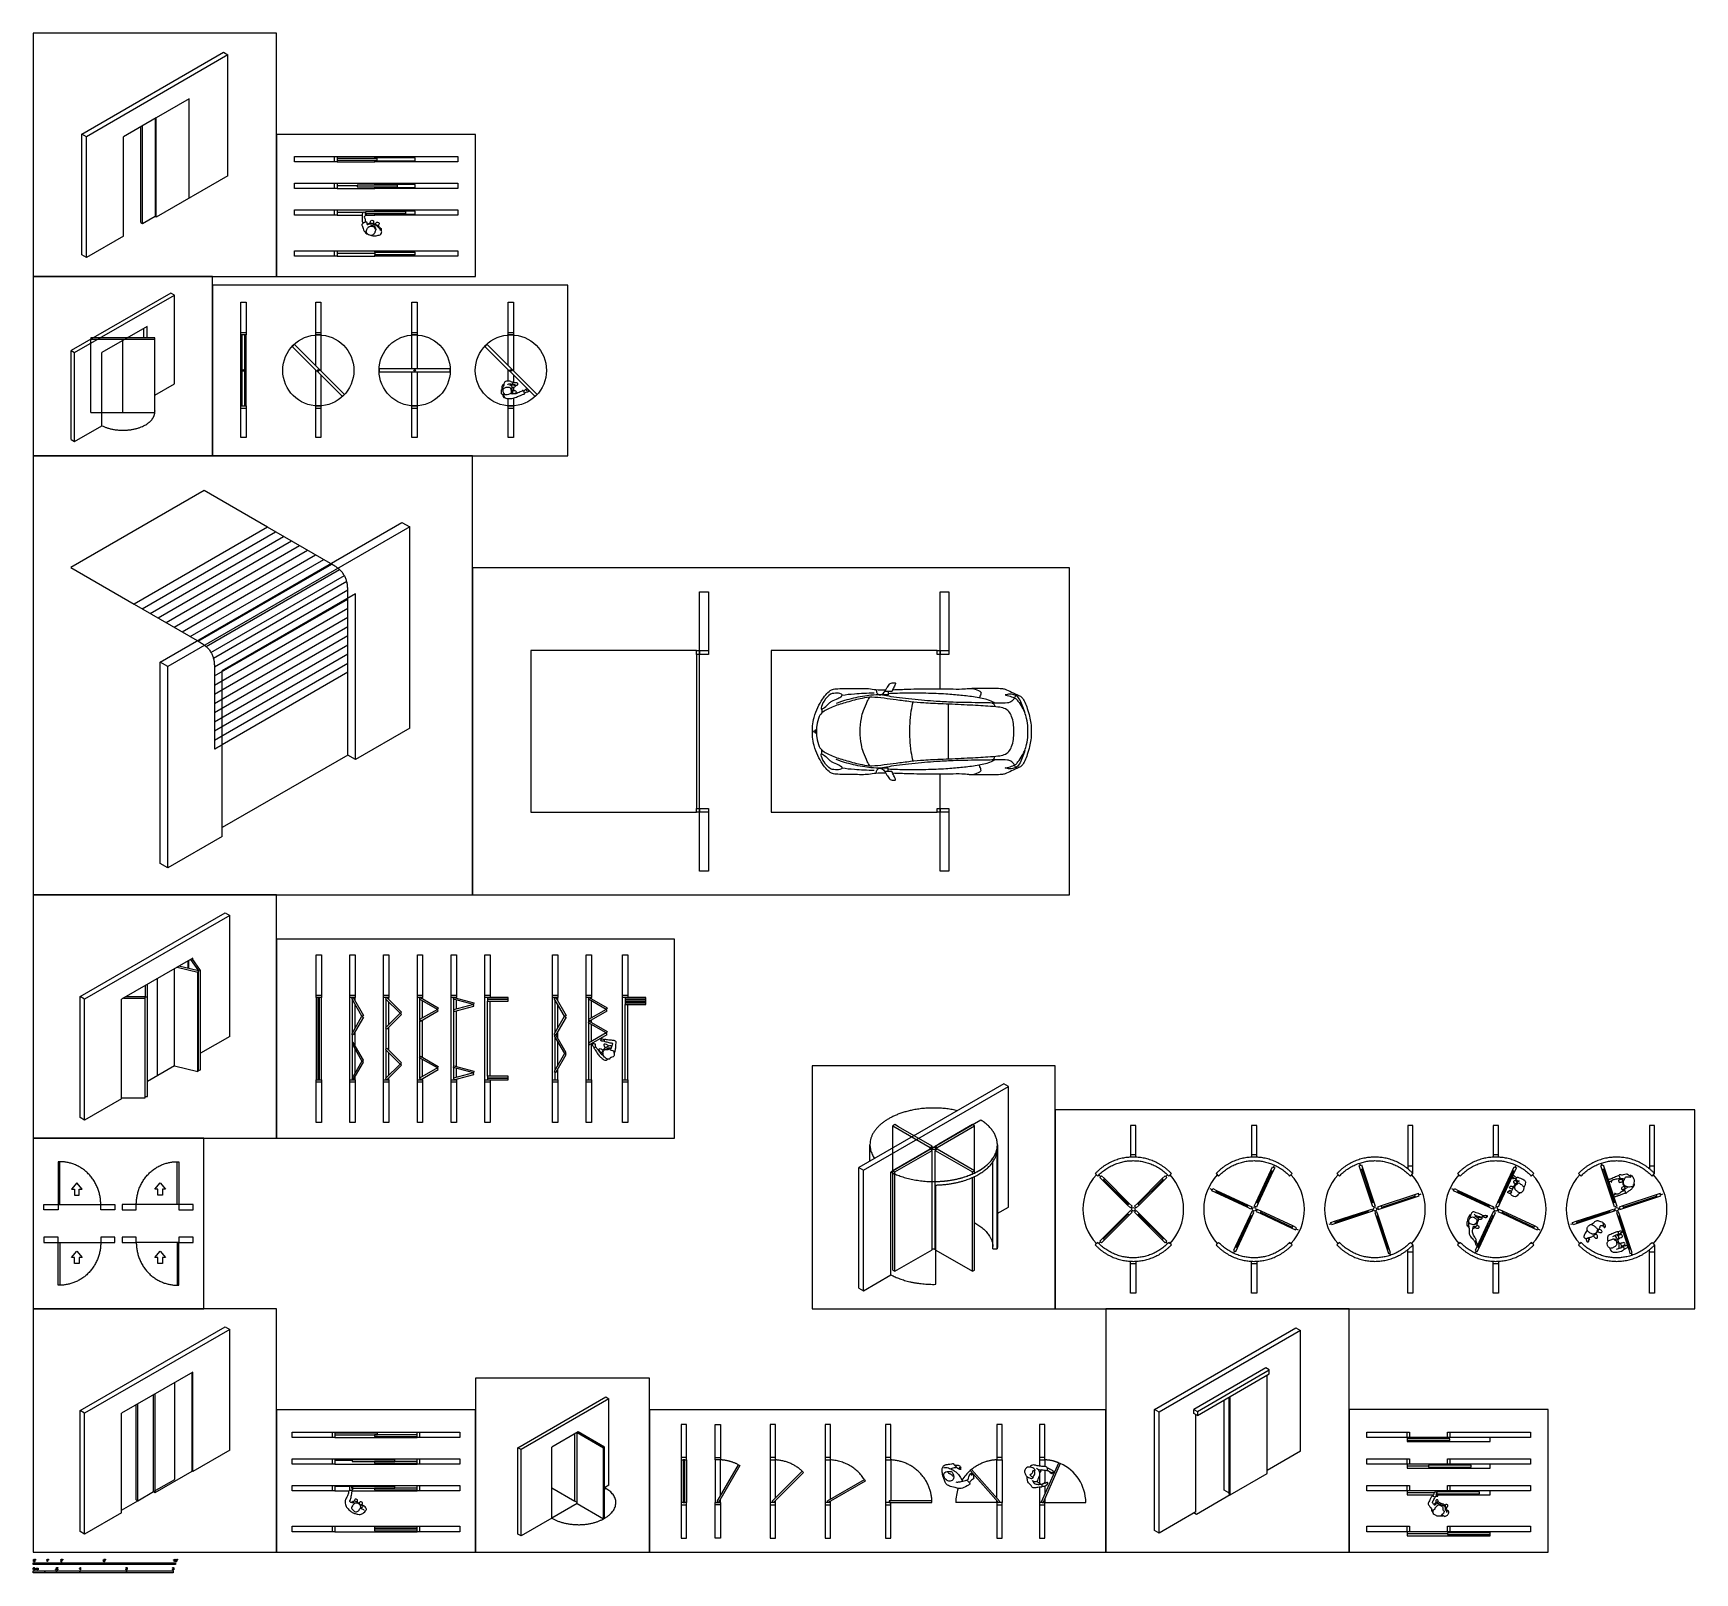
# Model space of a CAD drawing. Header units: millimetres. Extents: x 0.1 to 35.7, y -0.3 to 32.7.
import ezdxf

# ---------------------------------------------------------------- set-up
doc = ezdxf.new("R2010")
doc.units = ezdxf.units.MM
for name, color, linetype, true_color in [('AG-ANIMALS', 7, 'Continuous', 0x66ccff), ('AG-BUILDINGS', 7, 'Continuous', 0x66ccff), ('AG-DASH', 7, 'Continuous', 0xccff66), ('AG-DIAGRAM', 7, 'Continuous', 0xfecc66), ('AG-DOORS', 7, 'Continuous', 0x66ccff), ('AG-PEOPLE', 7, 'Continuous', 0xfb0207), ('AG-TRANSPORT', 7, 'Continuous', 0x66ffff), ('AG-WALLS', 7, 'Continuous', 0x6666ff), ('N-SYMB', 7, 'Continuous', 0x800040), ('X-VPRT', 6, 'Continuous', 0xff00ff)]:
    doc.layers.add(name, color=color, linetype=linetype, true_color=true_color)

msp = doc.modelspace()

# ---------------------------------------------------------------- linework, layer by layer
at = {"layer": 'AG-ANIMALS'}
for centre in [(15.964, 1.15), (17.145, 1.15)]:
    msp.add_arc(centre, 0.929, 93.912, 93.9797, dxfattribs=at)
at = {"layer": 'AG-BUILDINGS'}
for p, q in [((1.393, 26.141), (1.333, 26.141)), ((1.333, 26.141), (1.333, 26.108)), ((1.333, 26.106), (1.333, 26.108)), ((1.333, 26.108), (1.336, 26.108)), ((2.065, 26.108), (2.708, 26.108)), ((2.708, 26.141), (2.122, 26.141)), ((2.708, 26.108), (2.708, 26.141)), ((2.708, 26.108), (2.708, 26.141)), ((2.708, 24.57), (2.708, 26.108)), ((1.571, 24.537), (2.708, 24.537)), ((2.708, 24.57), (2.708, 24.564)), ((2.708, 24.537), (2.708, 24.564)), ((6.843, 18.969), (6.843, 20.556)), ((6.843, 18.969), (4.149, 17.413)), ((3.687, 12.573), (3.505, 12.826)), ((3.126, 10.524), (3.126, 12.608)), ((3.187, 12.643), (3.626, 12.538)), ((3.644, 12.563), (3.223, 12.663)), ((3.437, 12.612), (3.437, 12.787)), ((3.469, 12.806), (3.644, 12.563)), ((3.626, 12.538), (3.644, 12.563)), ((3.626, 10.404), (3.626, 12.538)), ((3.644, 12.563), (3.687, 12.573)), ((3.644, 10.429), (3.644, 12.563)), ((3.687, 10.44), (3.687, 12.573)), ((2.5, 12.246), (2.5, 12.005)), ((2.547, 12.005), (2.547, 12.273)), ((2.036, 11.978), (2.5, 11.978)), ((2.5, 12.005), (2.082, 12.005)), ((2.5, 12.005), (2.547, 12.005)), ((2.5, 11.978), (2.5, 12.005)), ((2.5, 9.844), (2.5, 11.978)), ((2.547, 9.871), (2.547, 12.005)), ((3.126, 10.524), (3.626, 10.404)), ((3.626, 10.404), (3.644, 10.429)), ((3.644, 10.429), (3.687, 10.44)), ((1.994, 9.844), (2.5, 9.844)), ((2.5, 9.871), (2.547, 9.871)), ((20.242, 6.123), (20.242, 8.134)), ((20.285, 6.148), (20.285, 8.155)), ((19.453, 6.578), (20.242, 6.123)), ((20.242, 6.123), (20.285, 6.148))]:
    msp.add_line(p, q, dxfattribs=at)
for points in [[(6.614, 29.948), (7.477, 29.948), (7.477, 29.986), (6.614, 29.986)], [(7.046, 29.376), (7.909, 29.376), (7.909, 29.414), (7.046, 29.414)], [(7.224, 28.805), (8.088, 28.805), (8.088, 28.843), (7.224, 28.843)], [(7.427, 27.928), (8.29, 27.928), (8.29, 27.966), (7.427, 27.966)], [(24.987, 3.16), (25.062, 3.117), (25.062, 3.031), (24.987, 3.075)]]:
    msp.add_lwpolyline(points, close=True, dxfattribs=at)
for points in [[(6.477, 21.297), (5.123, 22.079), (2.263, 20.428), (3.617, 19.646)], [(25.062, 3.117), (26.602, 4.006), (26.527, 4.049), (24.987, 3.16)], [(25.062, 3.031), (26.602, 3.92), (26.602, 4.006)]]:
    msp.add_lwpolyline(points, dxfattribs=at)
at = {"layer": 'AG-DASH'}
for p, q in [((6.614, 28.767), (7.16, 28.767)), ((7.223, 28.767), (7.427, 28.767)), ((6.156, 25.542), (6.156, 26.202)), ((6.27, 26.202), (6.27, 25.427)), ((8.22, 25.471), (8.22, 26.202)), ((8.335, 26.202), (8.335, 25.471)), ((10.285, 25.542), (10.285, 26.202)), ((10.399, 26.202), (10.399, 25.427)), ((6.156, 24.677), (6.156, 25.452)), ((6.27, 25.337), (6.27, 24.677)), ((8.22, 24.677), (8.22, 25.408)), ((8.335, 25.408), (8.335, 24.677)), ((10.285, 25.218), (10.285, 25.452)), ((10.399, 25.337), (10.399, 25.179)), ((10.399, 25.142), (10.399, 25.129)), ((10.399, 25.075), (10.399, 25.004)), ((10.399, 24.944), (10.399, 24.936)), ((10.285, 24.677), (10.285, 24.837)), ((10.399, 24.846), (10.399, 24.677)), ((12.069, 11.965), (12.069, 11.993)), ((12.069, 11.557), (12.069, 11.921)), ((12.069, 11.458), (12.069, 11.513)), ((12.069, 11.049), (12.069, 11.414)), ((11.345, 10.534), (11.345, 11.043)), ((12.069, 10.227), (12.069, 11.005)), ((11.345, 10.227), (11.345, 10.458)), ((14.109, 2.077), (14.109, 1.163)), ((14.719, 2.077), (14.719, 1.163)), ((14.833, 1.305), (14.833, 2.077)), ((15.9, 2.077), (15.9, 1.163)), ((16.014, 1.261), (16.014, 2.077)), ((17.081, 2.077), (17.081, 1.163)), ((17.195, 1.235), (17.195, 2.077)), ((20.763, 1.257), (20.763, 2.077)), ((20.877, 2.077), (20.877, 1.163)), ((14.833, 1.163), (14.833, 1.229)), ((16.014, 1.163), (16.014, 1.207)), ((17.195, 1.163), (17.195, 1.191)), ((20.763, 1.163), (20.763, 1.2))]:
    msp.add_line(p, q, dxfattribs=at)
for points in [[(6.614, 30.024), (7.427, 30.024)], [(6.614, 29.91), (7.427, 29.91)], [(6.614, 29.452), (7.427, 29.452)], [(6.614, 29.338), (7.427, 29.338)], [(6.614, 28.881), (7.427, 28.881)], [(6.614, 28.005), (7.427, 28.005)], [(6.614, 27.89), (7.427, 27.89)], [(4.549, 24.677), (4.549, 26.202)], [(4.663, 24.677), (4.663, 26.202)], [(2.433, 20.33), (5.293, 21.981)], [(2.606, 20.23), (5.465, 21.881)], [(2.778, 20.131), (5.638, 21.782)], [(2.951, 20.031), (5.81, 21.682)], [(3.123, 19.931), (5.983, 21.582)], [(3.296, 19.832), (6.155, 21.483)], [(3.468, 19.732), (6.328, 21.383)], [(3.64, 19.633), (6.5, 21.284)], [(3.807, 19.52), (6.666, 21.171)], [(3.911, 19.391), (6.771, 21.042)], [(3.962, 19.267), (6.822, 20.918)], [(3.984, 19.083), (6.843, 20.734)], [(3.984, 18.887), (6.843, 20.538)], [(3.984, 18.691), (6.843, 20.342)], [(3.984, 18.495), (6.843, 20.146)], [(3.984, 18.299), (6.843, 19.95)], [(3.984, 18.102), (6.843, 19.753)], [(3.984, 17.906), (6.843, 19.557)], [(3.984, 17.71), (6.843, 19.361)], [(3.984, 17.514), (6.843, 19.165)], [(6.164, 11.993), (6.164, 10.227)], [(6.278, 10.227), (6.278, 11.993)], [(6.888, 10.227), (6.888, 11.993)], [(7.002, 11.922), (7.002, 11.993)], [(7.002, 11.337), (7.002, 11.846)], [(7.612, 10.227), (7.612, 11.993)], [(7.726, 11.949), (7.726, 11.993)], [(7.726, 11.412), (7.726, 11.895)], [(8.336, 10.227), (8.336, 11.993)], [(8.45, 11.965), (8.45, 11.993)], [(8.45, 11.557), (8.45, 11.921)], [(9.059, 10.227), (9.059, 11.993)], [(9.174, 11.979), (9.174, 11.993)], [(9.174, 11.744), (9.174, 11.939)], [(9.783, 10.227), (9.783, 11.993)], [(9.898, 10.303), (9.898, 11.916)], [(11.231, 10.227), (11.231, 11.993)], [(11.345, 11.922), (11.345, 11.993)], [(11.345, 11.337), (11.345, 11.846)], [(11.955, 10.227), (11.955, 11.993)], [(12.736, 10.227), (12.736, 11.993)], [(12.85, 10.227), (12.85, 11.84)], [(8.45, 10.707), (8.45, 11.513)], [(9.174, 10.515), (9.174, 11.705)], [(7.002, 10.959), (7.002, 11.261)], [(7.726, 10.862), (7.726, 11.358)], [(11.345, 11.12), (11.345, 11.261)], [(7.002, 10.374), (7.002, 10.883)], [(7.726, 10.325), (7.726, 10.808)], [(8.45, 10.299), (8.45, 10.663)], [(9.174, 10.281), (9.174, 10.476)], [(7.002, 10.227), (7.002, 10.298)], [(7.726, 10.227), (7.726, 10.271)], [(8.45, 10.227), (8.45, 10.255)], [(9.174, 10.227), (9.174, 10.241)], [(6.569, 2.672), (8.335, 2.672)], [(6.569, 2.558), (8.335, 2.558)], [(6.569, 2.101), (8.335, 2.101)], [(6.569, 1.986), (8.335, 1.986)], [(13.995, 2.077), (13.995, 1.163)], [(18.376, 2.077), (18.376, 1.163)], [(18.491, 2.077), (18.491, 1.201)], [(21.677, 2.077), (21.677, 1.944)], [(21.791, 2.077), (21.791, 1.935)], [(21.791, 1.856), (21.791, 1.6)], [(6.569, 1.529), (8.335, 1.529)], [(21.677, 1.761), (21.677, 1.566)], [(21.677, 1.49), (21.677, 1.163)], [(21.791, 1.517), (21.791, 1.341)], [(6.569, 1.415), (6.877, 1.415)], [(6.938, 1.415), (8.335, 1.415)], [(21.791, 1.246), (21.791, 1.163)], [(30.182, 1.326), (31.34, 1.326), (31.34, 1.415), (29.562, 1.415), (29.562, 1.326), (30.122, 1.326)], [(6.569, 0.653), (8.335, 0.653)], [(6.569, 0.538), (8.335, 0.538)]]:
    msp.add_lwpolyline(points, dxfattribs=at)
for points in [[(29.562, 2.558), (29.562, 2.469), (31.34, 2.469), (31.34, 2.558)], [(29.562, 1.986), (29.562, 1.897), (31.34, 1.897), (31.34, 1.986)], [(29.562, 0.538), (29.562, 0.45), (31.34, 0.45), (31.34, 0.538)]]:
    msp.add_lwpolyline(points, close=True, dxfattribs=at)
at = {"layer": 'AG-DIAGRAM'}
for p, q in [((7.17, 28.824), (6.614, 28.824)), ((7.427, 27.947), (6.614, 27.947)), ((1.333, 26.141), (1.333, 26.108)), ((2.122, 26.141), (1.333, 26.141)), ((1.333, 24.537), (1.333, 26.108)), ((1.333, 26.108), (2.065, 26.108)), ((1.333, 24.537), (1.571, 24.537)), ((19.544, 18.615), (19.544, 19.35)), ((6.843, 17.191), (4.149, 15.635)), ((19.544, 16.048), (19.544, 16.779)), ((12.012, 11.524), (12.012, 11.954)), ((12.012, 11.469), (12.012, 11.502)), ((12.012, 11.016), (12.012, 11.447)), ((11.288, 10.435), (11.288, 11.142)), ((12.012, 10.227), (12.012, 10.994)), ((11.288, 10.227), (11.288, 10.397)), ((18.573, 9.266), (18.529, 9.24)), ((18.65, 9.221), (18.573, 9.266)), ((20.242, 9.266), (19.517, 8.847)), ((20.285, 9.24), (20.242, 9.266)), ((18.529, 8.277), (18.529, 9.24)), ((18.529, 9.24), (19.331, 8.778)), ((19.375, 8.803), (18.65, 9.221)), ((19.484, 8.778), (20.285, 9.24)), ((20.285, 8.277), (20.285, 9.24)), ((18.573, 8.252), (19.375, 8.714)), ((19.331, 8.74), (18.606, 8.322)), ((19.331, 8.778), (19.375, 8.803)), ((19.331, 8.74), (19.331, 8.778)), ((19.375, 8.714), (19.331, 8.74)), ((19.361, 8.722), (19.361, 8.756)), ((19.375, 8.778), (19.375, 8.803)), ((19.375, 6.585), (19.375, 8.714)), ((19.517, 8.847), (19.44, 8.803)), ((19.44, 8.778), (19.44, 8.803)), ((19.44, 8.803), (19.484, 8.778)), ((19.484, 8.74), (19.44, 8.714)), ((19.44, 6.585), (19.44, 8.714)), ((19.44, 8.714), (20.242, 8.252)), ((19.454, 8.722), (19.454, 8.756)), ((19.484, 8.74), (19.484, 8.778)), ((20.285, 8.277), (19.484, 8.74)), ((18.606, 8.322), (18.529, 8.277)), ((18.529, 6.148), (18.529, 8.277)), ((18.529, 8.277), (18.573, 8.252)), ((18.573, 6.123), (18.573, 8.252)), ((20.242, 8.252), (20.285, 8.277)), ((20.242, 8.21), (20.242, 8.252)), ((20.285, 8.231), (20.285, 8.277)), ((18.573, 6.123), (19.375, 6.585)), ((19.44, 6.585), (19.453, 6.578)), ((18.529, 6.148), (18.573, 6.123)), ((11.22, 1.48), (11.715, 1.195)), ((1.994, 1.001), (2.341, 1.201)), ((11.762, 1.14), (11.22, 0.827)), ((30.14, 1.37), (29.562, 1.37))]:
    msp.add_line(p, q, dxfattribs=at)
for points in [[(3.441, 29.131), (3.441, 31.265), (2.737, 30.858)], [(7.046, 29.395), (6.614, 29.395)], [(2.02, 24.537), (2.02, 26.108)], [(5.123, 22.079), (3.764, 22.863), (0.904, 21.212), (2.263, 20.428)], [(14.323, 19.435), (10.767, 19.435), (10.767, 15.964), (14.323, 15.964)], [(19.48, 19.435), (15.924, 19.435), (15.924, 15.964), (19.48, 15.964)], [(2.759, 12.395), (2.759, 10.319)], [(6.945, 11.238), (6.945, 11.945)], [(7.669, 11.355), (7.669, 11.952)], [(8.393, 11.524), (8.393, 11.954)], [(9.117, 11.729), (9.117, 11.954)], [(9.841, 10.303), (9.841, 11.916)], [(11.288, 11.238), (11.288, 11.945)], [(12.793, 10.227), (12.793, 11.84)], [(8.393, 10.718), (8.393, 11.502)], [(9.117, 10.511), (9.117, 11.709)], [(6.945, 11.02), (6.945, 11.2)], [(7.669, 10.892), (7.669, 11.328)], [(11.288, 11.181), (11.288, 11.2)], [(6.945, 10.275), (6.945, 10.982)], [(7.669, 10.268), (7.669, 10.865)], [(8.393, 10.266), (8.393, 10.696)], [(2.547, 10.197), (3.126, 10.531)], [(9.117, 10.265), (9.117, 10.491)], [(7.669, 10.227), (7.669, 10.241)], [(0.671, 7.557), (1.548, 7.557)], [(3.186, 7.557), (2.31, 7.557)], [(0.671, 6.738), (1.548, 6.738)], [(3.186, 6.738), (2.31, 6.738)], [(2.682, 1.398), (3.133, 1.659), (3.133, 3.735)], [(6.937, 2.062), (6.569, 2.062)], [(30.019, 1.942), (29.562, 1.942)], [(6.901, 1.51), (6.569, 1.51)], [(6.937, 1.51), (6.933, 1.51)], [(12.351, 1.453), (12.375, 1.467), (12.351, 1.48)], [(20.795, 1.163), (19.881, 1.163)], [(21.734, 1.163), (22.67, 1.163)], [(25.768, 1.328), (25.042, 0.909), (24.987, 0.941)], [(30.425, 0.494), (29.562, 0.494)]]:
    msp.add_lwpolyline(points, dxfattribs=at)
for points in [[(1.084, 7.883), (1.147, 7.883), (1.033, 8.019), (0.919, 7.883), (0.982, 7.883), (0.982, 7.756), (1.084, 7.756)], [(2.773, 7.883), (2.71, 7.883), (2.824, 8.019), (2.939, 7.883), (2.875, 7.883), (2.875, 7.756), (2.773, 7.756)], [(0.982, 6.417), (0.919, 6.417), (1.033, 6.553), (1.147, 6.417), (1.084, 6.417), (1.084, 6.29), (0.982, 6.29)], [(2.773, 6.417), (2.71, 6.417), (2.824, 6.553), (2.939, 6.417), (2.875, 6.417), (2.875, 6.29), (2.773, 6.29)]]:
    msp.add_lwpolyline(points, close=True, dxfattribs=at)
for centre in [(6.213, 25.44), (8.278, 25.44), (10.342, 25.44)]:
    msp.add_circle(centre, 0.763, dxfattribs=at)
for centre, radius, start, end in [((23.687, 7.452), 1.08, 136.9272, 223.0728), ((23.687, 7.452), 1.08, 316.9272, 43.0728), ((26.278, 7.452), 1.08, 136.9272, 223.0728), ((26.278, 7.452), 1.08, 136.9272, 223.0728), ((26.278, 7.452), 1.08, 316.9272, 43.0728), ((26.278, 7.452), 1.08, 316.9272, 43.0728), ((28.869, 7.452), 1.08, 136.9272, 223.0728), ((28.869, 7.452), 1.08, 136.9272, 223.0728), ((28.869, 7.452), 1.08, 316.9272, 43.0728), ((28.869, 7.452), 1.08, 316.9272, 43.0728), ((31.46, 7.452), 1.08, 136.9272, 223.0728), ((31.46, 7.452), 1.08, 136.9272, 223.0728), ((31.46, 7.452), 1.08, 316.9272, 43.0728), ((31.46, 7.452), 1.08, 316.9272, 43.0728), ((34.051, 7.452), 1.08, 136.9272, 223.0728), ((34.051, 7.452), 1.08, 136.9272, 223.0728), ((34.051, 7.452), 1.08, 316.9272, 43.0728), ((34.051, 7.452), 1.08, 316.9272, 43.0728), ((20.795, 1.163), 0.914, 131.3756, 148.2753), ((21.755, 1.163), 0.914, 0, 66.2909), ((20.795, 1.163), 0.914, 160.465, 180)]:
    msp.add_arc(centre, radius, start, end, dxfattribs=at)
for points, weights, knots in [([(1.571, 24.254), (2.054, 24.012), (2.507, 24.273), (2.696, 24.383), (2.707, 24.537)], [0.971940096469, 0.721882088958, 1, 0.860915880945, 0.853923534118], [8.059082, 8.059082, 8.059082, 11.791212, 11.791212, 13.657615, 13.657615, 13.657615]), ([(19.407, 8.786), (19.361, 8.786), (19.361, 8.759), (19.361, 8.732), (19.407, 8.732), (19.454, 8.732), (19.454, 8.759), (19.454, 8.786), (19.407, 8.786)], [1, 0.707106781187, 1, 0.707106781187, 1, 0.707106781187, 1, 0.707106781187, 1], [0, 0, 0, 0.1963495, 0.1963495, 0.3926991, 0.3926991, 0.5890486, 0.5890486, 0.7853982, 0.7853982, 0.7853982]), ([(19.375, 6.611), (19.39, 6.603), (19.407, 6.603), (19.425, 6.603), (19.44, 6.611)], [1, 0.968217274939, 1, 0.968217274939, 1], [0, 0, 0, 0.0918559, 0.0918559, 0.1837119, 0.1837119, 0.1837119])]:
    msp.add_rational_spline(points, weights, degree=2, knots=knots, dxfattribs=at)
for points in [[(6.55, 21.255), (6.513, 21.276), (6.477, 21.297)], [(6.843, 20.747), (6.843, 21.085), (6.55, 21.255)], [(6.843, 20.556), (6.843, 20.652), (6.843, 20.747)], [(3.617, 19.646), (3.654, 19.625), (3.69, 19.604)], [(3.69, 19.604), (3.984, 19.434), (3.984, 19.096)], [(3.984, 19.096), (3.984, 18.207), (3.984, 17.318)], [(3.984, 17.318), (4.066, 17.365), (4.149, 17.413)]]:
    msp.add_open_spline(points, degree=2, dxfattribs=at)
for points, weights in [([(1.548, 7.557), (1.548, 8.471), (0.671, 8.471)], [0.999999860338, 0.707106851018, 1]), ([(2.31, 7.557), (2.31, 8.471), (3.186, 8.471)], [0.999999860338, 0.707106851018, 1]), ([(1.548, 6.738), (1.548, 5.824), (0.671, 5.824)], [0.999999860338, 0.707106851018, 1]), ([(2.31, 6.738), (2.31, 5.824), (3.186, 5.824)], [0.999999860338, 0.707106851018, 1]), ([(15.219, 1.974), (15.038, 2.07), (14.833, 2.077)], [0.891691936438, 0.922443026834, 1]), ([(16.59, 1.836), (16.347, 2.06), (16.014, 2.077)], [1, 0.929550535928, 0.978245715991]), ([(17.921, 1.654), (17.673, 2.055), (17.183, 2.077)], [0.880160520998, 0.83810571486, 1]), ([(19.369, 1.201), (19.334, 2.038), (18.491, 2.077)], [1, 0.742977432292, 1]), ([(20.763, 2.077), (20.486, 2.077), (20.219, 1.874)], [1, 0.947410178036, 1]), ([(22.088, 2.016), (21.927, 2.077), (21.791, 2.077)], [1, 0.982740352285, 1]), ([(12.351, 0.827), (12.917, 1.154), (12.375, 1.467)], [1, 0.707106781187, 1]), ([(11.22, 0.827), (11.785, 0.501), (12.328, 0.814)], [1, 0.707106781187, 1])]:
    msp.add_rational_spline(points, weights, degree=2, dxfattribs=at)
at = {"layer": 'AG-DOORS'}
for p, q in [((2.407, 28.61), (2.407, 30.668)), ((2.44, 28.591), (2.44, 30.687)), ((2.407, 28.61), (2.44, 28.591)), ((2.44, 28.591), (2.715, 28.75)), ((26.32, 7.601), (26.636, 8.28)), ((26.32, 7.601), (26.636, 8.28)), ((26.682, 8.259), (26.366, 7.58)), ((26.682, 8.259), (26.366, 7.58)), ((28.797, 7.589), (28.561, 8.3)), ((28.797, 7.589), (28.561, 8.3)), ((28.609, 8.316), (28.845, 7.605)), ((28.609, 8.316), (28.845, 7.605)), ((31.501, 7.601), (31.818, 8.28)), ((31.501, 7.601), (31.818, 8.28)), ((31.864, 8.259), (31.547, 7.58)), ((31.864, 8.259), (31.547, 7.58)), ((33.979, 7.589), (33.743, 8.3)), ((33.979, 7.589), (33.743, 8.3)), ((33.791, 8.316), (34.027, 7.605)), ((33.791, 8.316), (34.027, 7.605)), ((23.562, 7.542), (23.032, 8.072)), ((23.068, 8.108), (23.598, 7.578)), ((23.777, 7.578), (24.307, 8.108)), ((24.343, 8.072), (23.813, 7.542)), ((25.472, 7.856), (26.151, 7.54)), ((25.472, 7.856), (26.151, 7.54)), ((30.653, 7.856), (31.332, 7.54)), ((30.653, 7.856), (31.332, 7.54)), ((26.129, 7.494), (25.45, 7.81)), ((26.129, 7.494), (25.45, 7.81)), ((29.717, 7.76), (29.006, 7.524)), ((29.717, 7.76), (29.006, 7.524)), ((29.022, 7.476), (29.733, 7.712)), ((29.022, 7.476), (29.733, 7.712)), ((31.311, 7.494), (30.632, 7.81)), ((31.311, 7.494), (30.632, 7.81)), ((34.898, 7.76), (34.187, 7.524)), ((34.898, 7.76), (34.187, 7.524)), ((34.203, 7.476), (34.914, 7.712)), ((34.203, 7.476), (34.914, 7.712)), ((23.562, 7.363), (23.032, 6.833)), ((23.068, 6.797), (23.598, 7.327)), ((23.777, 7.327), (24.307, 6.797)), ((24.343, 6.833), (23.813, 7.363)), ((26.191, 7.325), (25.874, 6.646)), ((26.191, 7.325), (25.874, 6.646)), ((25.92, 6.624), (26.237, 7.303)), ((25.92, 6.624), (26.237, 7.303)), ((26.406, 7.365), (27.085, 7.048)), ((26.406, 7.365), (27.085, 7.048)), ((27.106, 7.094), (26.427, 7.411)), ((27.106, 7.094), (26.427, 7.411)), ((28.005, 7.193), (28.716, 7.428)), ((28.005, 7.193), (28.716, 7.428)), ((28.732, 7.38), (28.021, 7.144)), ((28.732, 7.38), (28.021, 7.144)), ((28.893, 7.3), (29.129, 6.589)), ((28.893, 7.3), (29.129, 6.589)), ((29.177, 6.605), (28.941, 7.316)), ((29.177, 6.605), (28.941, 7.316)), ((31.372, 7.325), (31.056, 6.646)), ((31.372, 7.325), (31.056, 6.646)), ((31.102, 6.624), (31.418, 7.303)), ((31.102, 6.624), (31.418, 7.303)), ((31.587, 7.365), (32.266, 7.048)), ((31.587, 7.365), (32.266, 7.048)), ((32.288, 7.094), (31.609, 7.411)), ((32.288, 7.094), (31.609, 7.411)), ((33.187, 7.193), (33.898, 7.428)), ((33.187, 7.193), (33.898, 7.428)), ((33.914, 7.38), (33.203, 7.144)), ((33.914, 7.38), (33.203, 7.144)), ((34.075, 7.3), (34.31, 6.589)), ((34.075, 7.3), (34.31, 6.589)), ((34.359, 6.605), (34.123, 7.316)), ((34.359, 6.605), (34.123, 7.316)), ((3.507, 1.836), (3.507, 3.951)), ((2.308, 1.22), (2.308, 3.259)), ((2.341, 1.201), (2.341, 3.278)), ((2.682, 1.398), (2.682, 3.475)), ((2.715, 1.379), (2.715, 3.494)), ((11.762, 2.664), (12.328, 2.338)), ((11.762, 1.14), (11.762, 2.664)), ((12.351, 2.351), (11.785, 2.678)), ((12.328, 2.338), (12.351, 2.351)), ((12.328, 0.814), (12.328, 2.338)), ((12.351, 0.827), (12.351, 2.351)), ((2.715, 1.379), (3.507, 1.836)), ((2.308, 1.22), (2.341, 1.201)), ((2.341, 1.201), (2.682, 1.398)), ((2.682, 1.398), (2.715, 1.379)), ((11.762, 1.14), (12.328, 0.814)), ((12.328, 0.814), (12.351, 0.827))]:
    msp.add_line(p, q, dxfattribs=at)
for points in [[(4.575, 24.677), (4.638, 24.677), (4.638, 26.202), (4.575, 26.202)], [(6.73, 24.878), (6.775, 24.923), (5.696, 26.001), (5.652, 25.956)], [(10.859, 24.878), (10.904, 24.923), (9.825, 26.001), (9.78, 25.956)], [(9.04, 25.408), (9.04, 25.471), (7.515, 25.471), (7.515, 25.408)], [(14.386, 19.435), (14.386, 19.35), (14.323, 19.35), (14.323, 19.435)], [(14.323, 16.048), (14.386, 16.048), (14.386, 19.35), (14.323, 19.35)], [(19.544, 19.435), (19.544, 19.35), (19.48, 19.35), (19.48, 19.435)], [(14.386, 16.048), (14.386, 15.964), (14.323, 15.964), (14.323, 16.048)], [(19.544, 16.048), (19.544, 15.964), (19.48, 15.964), (19.48, 16.048)], [(6.202, 11.551), (6.24, 11.551), (6.24, 11.993), (6.202, 11.993)], [(6.928, 11.974), (6.961, 11.993), (7.182, 11.61), (7.149, 11.591)], [(7.967, 11.654), (7.994, 11.681), (7.682, 11.993), (7.655, 11.966)], [(8.383, 11.96), (8.402, 11.993), (8.784, 11.772), (8.765, 11.739)], [(9.112, 11.956), (9.122, 11.993), (9.548, 11.878), (9.538, 11.842)], [(9.112, 11.727), (9.122, 11.691), (9.548, 11.805), (9.538, 11.842)], [(10.282, 11.954), (10.282, 11.993), (9.841, 11.993), (9.841, 11.954)], [(10.282, 11.916), (10.282, 11.954), (9.841, 11.954), (9.841, 11.916)], [(11.272, 11.974), (11.305, 11.993), (11.525, 11.61), (11.492, 11.591)], [(12.003, 11.96), (12.022, 11.993), (12.404, 11.772), (12.385, 11.739)], [(13.235, 11.954), (13.235, 11.993), (12.793, 11.993), (12.793, 11.954)], [(13.235, 11.916), (13.235, 11.954), (12.793, 11.954), (12.793, 11.916)], [(13.235, 11.878), (13.235, 11.916), (12.793, 11.916), (12.793, 11.878)], [(13.235, 11.84), (13.235, 11.878), (12.793, 11.878), (12.793, 11.84)], [(6.202, 11.11), (6.24, 11.11), (6.24, 11.551), (6.202, 11.551)], [(7.149, 11.591), (7.182, 11.572), (6.961, 11.19), (6.928, 11.209)], [(7.655, 11.342), (7.682, 11.315), (7.994, 11.627), (7.967, 11.654)], [(8.383, 11.518), (8.402, 11.485), (8.784, 11.706), (8.765, 11.739)], [(11.492, 11.591), (11.525, 11.572), (11.305, 11.19), (11.272, 11.209)], [(12.003, 11.518), (12.022, 11.485), (12.404, 11.706), (12.385, 11.739)], [(12.003, 11.452), (12.022, 11.485), (12.404, 11.265), (12.385, 11.232)], [(6.202, 10.669), (6.24, 10.669), (6.24, 11.11), (6.202, 11.11)], [(11.492, 10.789), (11.525, 10.808), (11.305, 11.19), (11.272, 11.171)], [(12.003, 11.011), (12.022, 10.978), (12.404, 11.199), (12.385, 11.232)], [(7.149, 10.629), (7.182, 10.648), (6.961, 11.03), (6.928, 11.011)], [(7.967, 10.566), (7.994, 10.593), (7.682, 10.905), (7.655, 10.878)], [(8.383, 10.702), (8.402, 10.735), (8.784, 10.514), (8.765, 10.481)], [(11.272, 10.407), (11.305, 10.388), (11.525, 10.77), (11.492, 10.789)], [(6.202, 10.227), (6.24, 10.227), (6.24, 10.669), (6.202, 10.669)], [(6.928, 10.246), (6.961, 10.227), (7.182, 10.609), (7.149, 10.629)], [(7.655, 10.254), (7.682, 10.227), (7.994, 10.539), (7.967, 10.566)], [(8.383, 10.26), (8.402, 10.227), (8.784, 10.448), (8.765, 10.481)], [(9.112, 10.493), (9.122, 10.529), (9.548, 10.415), (9.538, 10.378)], [(9.112, 10.264), (9.122, 10.227), (9.548, 10.342), (9.538, 10.378)], [(10.282, 10.265), (10.282, 10.303), (9.841, 10.303), (9.841, 10.265)], [(10.282, 10.227), (10.282, 10.265), (9.841, 10.265), (9.841, 10.227)], [(0.633, 7.557), (0.671, 7.557), (0.671, 8.471), (0.633, 8.471)], [(3.224, 7.557), (3.186, 7.557), (3.186, 8.471), (3.224, 8.471)], [(26.682, 8.259), (26.636, 8.28), (26.674, 8.361), (26.72, 8.339)], [(26.682, 8.259), (26.636, 8.28), (26.674, 8.361), (26.72, 8.339)], [(28.609, 8.316), (28.561, 8.3), (28.533, 8.385), (28.581, 8.401)], [(28.609, 8.316), (28.561, 8.3), (28.533, 8.385), (28.581, 8.401)], [(31.864, 8.259), (31.818, 8.28), (31.855, 8.361), (31.902, 8.339)], [(31.864, 8.259), (31.818, 8.28), (31.855, 8.361), (31.902, 8.339)], [(33.791, 8.316), (33.743, 8.3), (33.715, 8.385), (33.763, 8.401)], [(33.791, 8.316), (33.743, 8.3), (33.715, 8.385), (33.763, 8.401)], [(23.068, 8.108), (23.032, 8.072), (22.969, 8.135), (23.005, 8.171)], [(24.343, 8.072), (24.307, 8.108), (24.37, 8.171), (24.406, 8.135)], [(25.472, 7.856), (25.45, 7.81), (25.37, 7.848), (25.391, 7.894)], [(25.472, 7.856), (25.45, 7.81), (25.37, 7.848), (25.391, 7.894)], [(30.653, 7.856), (30.632, 7.81), (30.551, 7.848), (30.573, 7.894)], [(30.653, 7.856), (30.632, 7.81), (30.551, 7.848), (30.573, 7.894)], [(23.661, 7.515), (23.625, 7.479), (23.562, 7.542), (23.598, 7.578)], [(23.75, 7.479), (23.714, 7.515), (23.777, 7.578), (23.813, 7.542)], [(26.231, 7.502), (26.21, 7.456), (26.129, 7.494), (26.151, 7.54)], [(26.231, 7.502), (26.21, 7.456), (26.129, 7.494), (26.151, 7.54)], [(26.328, 7.499), (26.282, 7.521), (26.32, 7.601), (26.366, 7.58)], [(26.328, 7.499), (26.282, 7.521), (26.32, 7.601), (26.366, 7.58)], [(28.873, 7.521), (28.825, 7.505), (28.797, 7.589), (28.845, 7.605)], [(28.873, 7.521), (28.825, 7.505), (28.797, 7.589), (28.845, 7.605)], [(28.921, 7.496), (28.937, 7.448), (29.022, 7.476), (29.006, 7.524)], [(28.921, 7.496), (28.937, 7.448), (29.022, 7.476), (29.006, 7.524)], [(29.717, 7.76), (29.733, 7.712), (29.817, 7.74), (29.801, 7.788)], [(29.717, 7.76), (29.733, 7.712), (29.817, 7.74), (29.801, 7.788)], [(31.413, 7.502), (31.392, 7.456), (31.311, 7.494), (31.332, 7.54)], [(31.413, 7.502), (31.392, 7.456), (31.311, 7.494), (31.332, 7.54)], [(31.51, 7.499), (31.464, 7.521), (31.501, 7.601), (31.547, 7.58)], [(31.51, 7.499), (31.464, 7.521), (31.501, 7.601), (31.547, 7.58)], [(34.055, 7.521), (34.007, 7.505), (33.979, 7.589), (34.027, 7.605)], [(34.055, 7.521), (34.007, 7.505), (33.979, 7.589), (34.027, 7.605)], [(34.103, 7.496), (34.119, 7.448), (34.203, 7.476), (34.187, 7.524)], [(34.103, 7.496), (34.119, 7.448), (34.203, 7.476), (34.187, 7.524)], [(34.898, 7.76), (34.914, 7.712), (34.999, 7.74), (34.983, 7.788)], [(34.898, 7.76), (34.914, 7.712), (34.999, 7.74), (34.983, 7.788)], [(23.661, 7.389), (23.625, 7.425), (23.562, 7.363), (23.598, 7.327)], [(23.75, 7.425), (23.714, 7.389), (23.777, 7.327), (23.813, 7.363)], [(26.274, 7.384), (26.228, 7.406), (26.191, 7.325), (26.237, 7.303)], [(26.274, 7.384), (26.228, 7.406), (26.191, 7.325), (26.237, 7.303)], [(26.347, 7.449), (26.325, 7.402), (26.406, 7.365), (26.427, 7.411)], [(26.347, 7.449), (26.325, 7.402), (26.406, 7.365), (26.427, 7.411)], [(28.005, 7.193), (28.021, 7.144), (27.937, 7.116), (27.921, 7.165)], [(28.005, 7.193), (28.021, 7.144), (27.937, 7.116), (27.921, 7.165)], [(28.801, 7.456), (28.817, 7.408), (28.732, 7.38), (28.716, 7.428)], [(28.801, 7.456), (28.817, 7.408), (28.732, 7.38), (28.716, 7.428)], [(28.913, 7.4), (28.865, 7.384), (28.893, 7.3), (28.941, 7.316)], [(28.913, 7.4), (28.865, 7.384), (28.893, 7.3), (28.941, 7.316)], [(31.456, 7.384), (31.41, 7.406), (31.372, 7.325), (31.418, 7.303)], [(31.456, 7.384), (31.41, 7.406), (31.372, 7.325), (31.418, 7.303)], [(31.528, 7.449), (31.507, 7.402), (31.587, 7.365), (31.609, 7.411)], [(31.528, 7.449), (31.507, 7.402), (31.587, 7.365), (31.609, 7.411)], [(33.187, 7.193), (33.203, 7.144), (33.118, 7.116), (33.102, 7.165)], [(33.187, 7.193), (33.203, 7.144), (33.118, 7.116), (33.102, 7.165)], [(33.982, 7.456), (33.998, 7.408), (33.914, 7.38), (33.898, 7.428)], [(33.982, 7.456), (33.998, 7.408), (33.914, 7.38), (33.898, 7.428)], [(34.095, 7.4), (34.047, 7.384), (34.075, 7.3), (34.123, 7.316)], [(34.095, 7.4), (34.047, 7.384), (34.075, 7.3), (34.123, 7.316)], [(23.068, 6.797), (23.032, 6.833), (22.969, 6.77), (23.005, 6.734)], [(24.343, 6.833), (24.307, 6.797), (24.37, 6.734), (24.406, 6.77)], [(27.106, 7.094), (27.085, 7.048), (27.165, 7.011), (27.187, 7.057)], [(27.106, 7.094), (27.085, 7.048), (27.165, 7.011), (27.187, 7.057)], [(32.288, 7.094), (32.266, 7.048), (32.347, 7.011), (32.368, 7.057)], [(32.288, 7.094), (32.266, 7.048), (32.347, 7.011), (32.368, 7.057)], [(0.633, 6.738), (0.671, 6.738), (0.671, 5.824), (0.633, 5.824)], [(3.224, 6.738), (3.186, 6.738), (3.186, 5.824), (3.224, 5.824)], [(25.92, 6.624), (25.874, 6.646), (25.837, 6.565), (25.883, 6.544)], [(25.92, 6.624), (25.874, 6.646), (25.837, 6.565), (25.883, 6.544)], [(29.177, 6.605), (29.129, 6.589), (29.157, 6.504), (29.205, 6.52)], [(29.177, 6.605), (29.129, 6.589), (29.157, 6.504), (29.205, 6.52)], [(31.102, 6.624), (31.056, 6.646), (31.018, 6.565), (31.064, 6.544)], [(31.102, 6.624), (31.056, 6.646), (31.018, 6.565), (31.064, 6.544)], [(34.359, 6.605), (34.31, 6.589), (34.338, 6.504), (34.387, 6.52)], [(34.359, 6.605), (34.31, 6.589), (34.338, 6.504), (34.387, 6.52)], [(6.569, 2.653), (6.569, 2.615), (7.484, 2.615), (7.484, 2.653)], [(7.42, 2.615), (7.42, 2.577), (8.335, 2.577), (8.335, 2.615)], [(29.562, 2.532), (29.562, 2.494), (30.476, 2.494), (30.476, 2.532)], [(6.937, 2.081), (6.937, 2.043), (7.851, 2.043), (7.851, 2.081)], [(7.42, 2.043), (7.42, 2.005), (8.335, 2.005), (8.335, 2.043)], [(14.033, 1.163), (14.071, 1.163), (14.071, 2.077), (14.033, 2.077)], [(14.795, 1.163), (14.762, 1.182), (15.219, 1.974), (15.252, 1.955)], [(15.97, 1.163), (15.944, 1.19), (16.59, 1.837), (16.617, 1.81)], [(20.795, 1.163), (20.824, 1.188), (20.219, 1.874), (20.191, 1.849)], [(21.755, 1.163), (21.72, 1.178), (22.088, 2.016), (22.123, 2)], [(30.019, 1.961), (30.019, 1.923), (30.933, 1.923), (30.933, 1.961)], [(6.937, 1.51), (6.937, 1.472), (7.851, 1.472), (7.851, 1.51)], [(7.42, 1.472), (7.42, 1.434), (8.335, 1.434), (8.335, 1.472)], [(17.148, 1.163), (17.129, 1.196), (17.922, 1.654), (17.941, 1.621)], [(18.454, 1.201), (18.454, 1.163), (19.369, 1.163), (19.369, 1.201)], [(30.195, 1.389), (30.195, 1.351), (31.11, 1.351), (31.11, 1.389)], [(7.42, 0.634), (7.42, 0.596), (8.335, 0.596), (8.335, 0.634)], [(7.42, 0.596), (7.42, 0.557), (8.335, 0.557), (8.335, 0.596)], [(30.425, 0.513), (30.425, 0.475), (31.34, 0.475), (31.34, 0.513)]]:
    msp.add_lwpolyline(points, close=True, dxfattribs=at)
for points in [[(26.343, 7.59), (26.659, 8.27)], [(26.343, 7.59), (26.659, 8.27)], [(26.697, 8.35), (26.718, 8.396)], [(26.697, 8.35), (26.718, 8.396)], [(28.557, 8.393), (28.541, 8.441)], [(28.557, 8.393), (28.541, 8.441)], [(28.821, 7.597), (28.585, 8.308)], [(28.821, 7.597), (28.585, 8.308)], [(31.524, 7.59), (31.841, 8.27)], [(31.524, 7.59), (31.841, 8.27)], [(31.879, 8.35), (31.9, 8.396)], [(31.879, 8.35), (31.9, 8.396)], [(33.739, 8.393), (33.723, 8.441)], [(33.739, 8.393), (33.723, 8.441)], [(34.003, 7.597), (33.767, 8.308)], [(34.003, 7.597), (33.767, 8.308)], [(22.987, 8.153), (22.951, 8.189)], [(23.58, 7.56), (23.05, 8.09)], [(23.795, 7.56), (24.325, 8.09)], [(24.388, 8.153), (24.424, 8.189)], [(25.38, 7.871), (25.334, 7.892)], [(25.38, 7.871), (25.334, 7.892)], [(30.562, 7.871), (30.516, 7.892)], [(30.562, 7.871), (30.516, 7.892)], [(26.14, 7.517), (25.461, 7.833)], [(26.14, 7.517), (25.461, 7.833)], [(29.014, 7.5), (29.725, 7.736)], [(29.014, 7.5), (29.725, 7.736)], [(29.809, 7.764), (29.857, 7.78)], [(29.809, 7.764), (29.857, 7.78)], [(31.322, 7.517), (30.643, 7.833)], [(31.322, 7.517), (30.643, 7.833)], [(34.195, 7.5), (34.906, 7.736)], [(34.195, 7.5), (34.906, 7.736)], [(34.991, 7.764), (35.039, 7.78)], [(34.991, 7.764), (35.039, 7.78)], [(23.58, 7.345), (23.05, 6.815)], [(23.795, 7.345), (24.325, 6.815)], [(26.214, 7.314), (25.897, 6.635)], [(26.214, 7.314), (25.897, 6.635)], [(26.416, 7.388), (27.095, 7.071)], [(26.416, 7.388), (27.095, 7.071)], [(27.929, 7.14), (27.881, 7.124)], [(27.929, 7.14), (27.881, 7.124)], [(28.724, 7.404), (28.013, 7.168)], [(28.724, 7.404), (28.013, 7.168)], [(28.917, 7.308), (29.153, 6.597)], [(28.917, 7.308), (29.153, 6.597)], [(31.395, 7.314), (31.079, 6.635)], [(31.395, 7.314), (31.079, 6.635)], [(31.598, 7.388), (32.277, 7.071)], [(31.598, 7.388), (32.277, 7.071)], [(33.11, 7.14), (33.062, 7.124)], [(33.11, 7.14), (33.062, 7.124)], [(33.906, 7.404), (33.195, 7.168)], [(33.906, 7.404), (33.195, 7.168)], [(34.099, 7.308), (34.335, 6.597)], [(34.099, 7.308), (34.335, 6.597)], [(27.176, 7.034), (27.222, 7.012)], [(27.176, 7.034), (27.222, 7.012)], [(32.358, 7.034), (32.404, 7.012)], [(32.358, 7.034), (32.404, 7.012)], [(22.987, 6.752), (22.951, 6.716)], [(24.388, 6.752), (24.424, 6.716)], [(25.86, 6.555), (25.838, 6.509)], [(25.86, 6.555), (25.838, 6.509)], [(29.181, 6.512), (29.197, 6.464)], [(29.181, 6.512), (29.197, 6.464)], [(31.041, 6.555), (31.02, 6.509)], [(31.041, 6.555), (31.02, 6.509)], [(34.363, 6.512), (34.379, 6.464)], [(34.363, 6.512), (34.379, 6.464)], [(25.768, 1.328), (26.56, 1.786), (26.56, 3.896)], [(25.735, 3.42), (25.735, 1.347), (25.768, 1.328), (25.768, 3.439)]]:
    msp.add_lwpolyline(points, dxfattribs=at)
for centre, radius in [((4.606, 25.44), 0.019), ((6.213, 25.44), 0.019), ((8.278, 25.44), 0.019), ((10.342, 25.44), 0.019), ((23.687, 7.452), 0.0381), ((26.278, 7.452), 0.0381), ((26.278, 7.452), 0.0381), ((28.869, 7.452), 0.0381), ((28.869, 7.452), 0.0381), ((31.46, 7.452), 0.0381), ((31.46, 7.452), 0.0381), ((34.051, 7.452), 0.0381), ((34.051, 7.452), 0.0381)]:
    msp.add_circle(centre, radius, dxfattribs=at)
at = {"layer": 'AG-PEOPLE'}
for points, knots in [([(7.259, 28.569), (7.26, 28.576), (7.26, 28.587), (7.256, 28.622), (7.242, 28.619), (7.222, 28.616), (7.185, 28.607), (7.15, 28.58), (7.142, 28.564), (7.156, 28.544), (7.17, 28.505), (7.178, 28.454), (7.216, 28.399), (7.242, 28.377), (7.264, 28.366), (7.269, 28.364)], [0, 0, 0, 0, 0.279057, 0.613892, 0.804935, 1.079874, 1.469725, 1.877945, 2.109862, 2.399028, 2.798405, 3.244409, 3.739023, 4.179184, 4.277052, 4.277052, 4.277052, 4.277052]), ([(7.171, 28.595), (7.165, 28.622), (7.156, 28.675), (7.162, 28.753), (7.157, 28.794), (7.169, 28.823), (7.181, 28.84), (7.203, 28.836), (7.225, 28.83), (7.222, 28.815), (7.217, 28.8), (7.212, 28.779), (7.229, 28.793), (7.244, 28.798), (7.239, 28.779), (7.225, 28.773), (7.218, 28.753), (7.194, 28.735), (7.201, 28.716), (7.217, 28.68), (7.218, 28.641), (7.219, 28.623), (7.219, 28.615)], [0, 0, 0, 0, 0.561189, 1.106256, 1.499152, 1.836693, 2.099943, 2.378947, 2.655416, 2.864966, 3.129536, 3.356207, 3.602827, 3.805658, 4.028955, 4.269127, 4.544621, 4.867754, 5.118707, 5.508495, 5.899481, 6.212868, 6.212868, 6.212868, 6.212868]), ([(7.296, 28.522), (7.293, 28.519), (7.285, 28.512), (7.251, 28.463), (7.238, 28.423), (7.247, 28.39), (7.269, 28.36), (7.315, 28.334), (7.364, 28.333), (7.385, 28.346), (7.398, 28.362), (7.416, 28.368), (7.425, 28.393), (7.429, 28.424), (7.45, 28.45), (7.447, 28.464), (7.441, 28.48), (7.426, 28.467), (7.424, 28.476), (7.426, 28.491), (7.415, 28.506), (7.398, 28.527), (7.358, 28.532), (7.318, 28.531), (7.301, 28.525), (7.296, 28.522)], [0, 0, 0, 0, 0.222515, 0.672296, 1.057755, 1.387634, 1.74278, 2.169698, 2.571932, 2.851888, 3.116816, 3.361291, 3.647547, 3.984108, 4.314035, 4.533418, 4.739228, 4.954907, 5.09548, 5.323721, 5.567561, 5.86433, 6.235639, 6.613191, 6.886815, 6.886815, 6.886815, 6.886815]), ([(7.259, 28.579), (7.271, 28.581), (7.295, 28.585), (7.336, 28.609), (7.404, 28.587), (7.459, 28.564), (7.515, 28.534), (7.528, 28.494), (7.538, 28.479), (7.542, 28.472)], [0, 0, 0, 0, 0.365977, 0.778366, 1.284461, 1.778759, 2.25583, 2.646061, 2.959058, 2.959058, 2.959058, 2.959058]), ([(7.259, 28.569), (7.268, 28.571), (7.288, 28.574), (7.353, 28.593), (7.429, 28.563), (7.493, 28.53), (7.531, 28.47), (7.538, 28.464), (7.542, 28.46)], [0, 0, 0, 0, 0.329516, 0.825358, 1.378412, 1.918391, 2.417452, 2.645606, 2.645606, 2.645606, 2.645606]), ([(7.325, 28.53), (7.33, 28.534), (7.341, 28.541), (7.367, 28.553), (7.397, 28.541), (7.415, 28.539), (7.429, 28.519), (7.437, 28.495), (7.438, 28.481), (7.439, 28.475)], [0, 0, 0, 0, 0.256181, 0.565823, 0.891587, 1.136946, 1.417532, 1.714114, 1.974801, 1.974801, 1.974801, 1.974801]), ([(7.328, 28.6), (7.332, 28.628), (7.338, 28.647), (7.359, 28.67), (7.406, 28.649), (7.396, 28.613), (7.395, 28.597), (7.393, 28.59)], [0.005241, 0.005241, 0.005241, 0.005241, 0.263662, 0.524926, 0.859461, 1.14464, 1.3606, 1.3606, 1.3606, 1.3606]), ([(7.427, 28.577), (7.436, 28.591), (7.46, 28.61), (7.48, 28.625), (7.532, 28.6), (7.512, 28.565), (7.497, 28.556), (7.489, 28.547)], [0.01336, 0.01336, 0.01336, 0.01336, 0.33917, 0.585906, 0.91539, 1.195714, 1.436677, 1.436677, 1.436677, 1.436677]), ([(7.355, 28.335), (7.375, 28.328), (7.418, 28.317), (7.492, 28.339), (7.541, 28.343), (7.568, 28.38), (7.573, 28.412), (7.569, 28.439), (7.568, 28.459), (7.562, 28.473), (7.54, 28.484), (7.543, 28.464), (7.54, 28.454), (7.537, 28.444), (7.536, 28.439)], [4.863024, 4.863024, 4.863024, 4.863024, 5.301371, 5.855116, 6.280192, 6.673914, 7.026367, 7.347182, 7.61927, 7.859982, 8.11395, 8.334176, 8.553009, 8.789773, 8.789773, 8.789773, 8.789773]), ([(7.528, 28.497), (7.535, 28.496), (7.551, 28.492), (7.561, 28.476), (7.564, 28.468)], [0, 0, 0, 0, 0.2923204, 0.6088008, 0.6088008, 0.6088008, 0.6088008]), ([(10.174, 25.021), (10.166, 25.025), (10.15, 25.026), (10.131, 25.022), (10.13, 24.978), (10.132, 24.955), (10.141, 24.931), (10.173, 24.927), (10.188, 24.942), (10.193, 24.95)], [0, 0, 0, 0, 0.260084, 0.473463, 0.797164, 1.058198, 1.301068, 1.579843, 1.864367, 1.864367, 1.864367, 1.864367]), ([(10.198, 25.146), (10.187, 25.144), (10.162, 25.136), (10.143, 25.09), (10.15, 25.059), (10.153, 25.036), (10.155, 25.025)], [0, 0, 0, 0, 0.332121, 0.709046, 1.032711, 1.326069, 1.326069, 1.326069, 1.326069]), ([(10.172, 25.022), (10.17, 25.032), (10.168, 25.055), (10.175, 25.094), (10.199, 25.122), (10.197, 25.157), (10.211, 25.189), (10.233, 25.212), (10.284, 25.223), (10.332, 25.208), (10.354, 25.195), (10.379, 25.19), (10.387, 25.186), (10.384, 25.173), (10.378, 25.162), (10.381, 25.142), (10.374, 25.135), (10.361, 25.14), (10.337, 25.144), (10.312, 25.147), (10.287, 25.145), (10.276, 25.133), (10.27, 25.121)], [0.031531, 0.031531, 0.031531, 0.031531, 0.340907, 0.70584, 1.048224, 1.383095, 1.71569, 2.032813, 2.443454, 2.847223, 3.144911, 3.427236, 3.584904, 3.779214, 3.991688, 4.242371, 4.397625, 4.602379, 4.887637, 5.183112, 5.467746, 5.719585, 5.719585, 5.719585, 5.719585]), ([(10.175, 25.03, -0.01), (10.172, 25.023, -0.01), (10.177, 25.011, -0.01), (10.172, 24.977, -0.01), (10.191, 24.951, -0.01), (10.214, 24.924, -0.01), (10.235, 24.91, -0.01), (10.289, 24.922, -0.01), (10.323, 24.941, -0.01), (10.344, 24.945, -0.01), (10.354, 24.964, -0.01), (10.349, 24.992, -0.01), (10.34, 25.023, -0.01), (10.339, 25.052, -0.01), (10.318, 25.079, -0.01), (10.287, 25.082, -0.01), (10.256, 25.084, -0.01), (10.223, 25.074, -0.01), (10.201, 25.063, -0.01), (10.178, 25.04, -0.01), (10.175, 25.03, -0.01)], [0, 0, 0, 0, 0.226188, 0.518028, 0.811482, 1.119217, 1.376232, 1.766682, 2.103871, 2.339712, 2.565487, 2.840734, 3.133685, 3.410982, 3.697151, 3.99018, 4.291378, 4.599263, 4.870024, 5.207555, 5.207555, 5.207555, 5.207555]), ([(10.179, 24.935), (10.18, 24.915), (10.194, 24.875), (10.214, 24.851), (10.252, 24.833), (10.285, 24.839), (10.342, 24.836), (10.389, 24.839), (10.485, 24.88), (10.561, 24.909), (10.612, 24.934), (10.644, 24.938), (10.628, 24.955), (10.618, 24.994), (10.607, 25.017), (10.579, 24.993), (10.54, 24.982), (10.495, 24.956), (10.448, 24.938), (10.405, 24.938), (10.372, 24.934), (10.355, 24.932)], [0.026858, 0.026858, 0.026858, 0.026858, 0.448644, 0.766609, 1.112915, 1.43514, 1.849984, 2.238668, 2.805697, 3.323298, 3.749361, 4.01599, 4.232304, 4.605676, 4.841574, 5.141595, 5.505516, 5.910337, 6.30595, 6.670172, 7.065041, 7.065041, 7.065041, 7.065041]), ([(10.383, 24.935), (10.386, 24.949), (10.391, 24.98), (10.367, 25.016), (10.374, 25.053), (10.369, 25.084), (10.354, 25.106), (10.333, 25.118), (10.321, 25.121)], [0, 0, 0, 0, 0.371113, 0.728683, 1.06375, 1.37429, 1.655912, 1.988738, 1.988738, 1.988738, 1.988738]), ([(10.326, 25.067, -0.01), (10.336, 25.063, -0.01), (10.36, 25.055, -0.01), (10.364, 24.988, -0.01), (10.356, 24.975, -0.01), (10.352, 24.968, -0.01)], [0, 0, 0, 0, 0.3044324, 0.7014351, 0.95745, 0.95745, 0.95745, 0.95745]), ([(10.346, 25.109), (10.347, 25.116), (10.347, 25.13), (10.344, 25.139), (10.342, 25.143)], [0, 0, 0, 0, 0.257097, 0.4625012, 0.4625012, 0.4625012, 0.4625012]), ([(10.347, 25.126), (10.364, 25.132), (10.398, 25.134), (10.443, 25.111), (10.435, 25.089), (10.404, 25.075), (10.382, 25.071), (10.371, 25.071)], [0, 0, 0, 0, 0.409304, 0.776169, 0.976268, 1.309282, 1.636752, 1.636752, 1.636752, 1.636752]), ([(10.384, 24.941), (10.399, 24.943), (10.438, 24.953), (10.467, 24.979), (10.451, 25.003), (10.409, 25.005), (10.388, 25.003), (10.377, 25.001)], [0.118147, 0.118147, 0.118147, 0.118147, 0.409304, 0.776169, 0.976268, 1.309282, 1.618775, 1.618775, 1.618775, 1.618775]), ([(10.38, 25.145), (10.388, 25.144), (10.405, 25.141), (10.435, 25.13), (10.455, 25.122), (10.473, 25.121), (10.487, 25.13), (10.488, 25.143), (10.49, 25.154), (10.489, 25.168), (10.471, 25.173), (10.443, 25.176), (10.431, 25.176), (10.41, 25.177), (10.394, 25.179), (10.386, 25.181)], [0, 0, 0, 0, 0.284264, 0.602063, 0.860516, 1.094664, 1.306655, 1.503336, 1.696383, 1.883045, 2.117124, 2.415047, 2.612534, 2.863896, 3.143805, 3.143805, 3.143805, 3.143805]), ([(10.616, 24.998), (10.625, 25), (10.657, 25.035), (10.674, 25.044), (10.676, 25.03), (10.658, 25.008), (10.707, 25.031), (10.724, 25.002), (10.723, 24.981), (10.691, 24.974), (10.662, 24.966), (10.641, 24.958), (10.632, 24.954)], [0.10367, 0.10367, 0.10367, 0.10367, 0.37256, 0.697344, 0.925462, 1.16957, 1.394757, 1.666057, 1.899032, 2.134751, 2.46048, 2.731732, 2.731732, 2.731732, 2.731732]), ([(10.165, 24.93), (10.166, 24.919), (10.172, 24.896), (10.182, 24.872), (10.19, 24.86), (10.207, 24.854), (10.215, 24.853)], [0.068562, 0.068562, 0.068562, 0.068562, 0.362773, 0.652272, 0.864438, 1.142959, 1.142959, 1.142959, 1.142959]), ([(12.342, 11.057), (12.335, 11.06), (12.32, 11.06), (12.293, 11.058), (12.276, 11.065), (12.271, 11.078), (12.277, 11.099), (12.291, 11.113), (12.32, 11.099), (12.338, 11.094), (12.347, 11.089)], [0.025346, 0.025346, 0.025346, 0.025346, 0.24341, 0.51093, 0.739693, 0.924642, 1.164976, 1.372785, 1.661318, 1.953427, 1.953427, 1.953427, 1.953427]), ([(12.556, 10.799), (12.563, 10.81), (12.578, 10.834), (12.594, 10.918), (12.589, 10.983), (12.605, 11.043), (12.571, 11.07), (12.498, 11.076), (12.397, 11.083), (12.362, 11.094), (12.345, 11.094), (12.346, 11.076), (12.334, 11.052), (12.384, 11.043), (12.463, 11.025), (12.506, 11.013), (12.531, 11.009), (12.515, 10.992), (12.505, 10.958), (12.492, 10.915), (12.49, 10.906), (12.489, 10.902)], [0, 0, 0, 0, 0.344195, 0.830354, 1.277509, 1.67428, 1.984901, 2.447518, 2.996038, 3.316108, 3.498555, 3.709665, 3.941885, 4.278389, 4.780381, 5.145873, 5.365515, 5.573805, 5.907317, 6.262171, 6.4596, 6.4596, 6.4596, 6.4596]), ([(12.126, 10.915), (12.121, 10.921), (12.112, 10.933), (12.099, 10.954), (12.093, 10.975), (12.091, 10.995), (12.097, 11.017), (12.115, 11.013), (12.119, 11), (12.134, 10.986), (12.13, 11.008), (12.151, 10.997), (12.144, 10.977), (12.147, 10.951), (12.155, 10.935), (12.16, 10.928)], [0, 0, 0, 0, 0.258877, 0.524808, 0.769869, 1.013144, 1.247771, 1.44193, 1.648225, 1.834972, 2.012387, 2.204918, 2.438365, 2.715478, 2.990609, 2.990609, 2.990609, 2.990609]), ([(12.307, 10.758), (12.3, 10.762), (12.276, 10.777), (12.244, 10.824), (12.213, 10.866), (12.169, 10.925), (12.155, 10.931), (12.132, 10.919), (12.119, 10.911), (12.144, 10.882), (12.189, 10.799), (12.242, 10.724), (12.303, 10.687), (12.335, 10.652), (12.371, 10.643), (12.407, 10.659), (12.419, 10.667), (12.424, 10.672)], [0.095846, 0.095846, 0.095846, 0.095846, 0.364622, 0.775435, 1.186178, 1.633637, 1.825917, 2.091033, 2.267848, 2.559556, 3.090056, 3.610241, 4.056874, 4.420593, 4.732757, 5.062337, 5.310791, 5.310791, 5.310791, 5.310791]), ([(12.279, 10.801), (12.266, 10.812), (12.238, 10.846), (12.229, 10.889), (12.259, 10.901), (12.294, 10.879), (12.312, 10.865), (12.317, 10.86)], [0.134053, 0.134053, 0.134053, 0.134053, 0.409304, 0.776169, 0.976268, 1.309282, 1.506472, 1.506472, 1.506472, 1.506472]), ([(12.499, 10.94), (12.489, 10.951), (12.458, 10.971), (12.417, 10.934), (12.376, 10.917), (12.324, 10.882), (12.293, 10.807), (12.274, 10.798), (12.267, 10.793)], [0, 0, 0, 0, 0.357448, 0.728018, 1.089393, 1.512472, 1.981899, 2.265358, 2.265358, 2.265358, 2.265358]), ([(12.349, 10.715), (12.357, 10.708), (12.371, 10.703), (12.395, 10.671), (12.417, 10.675), (12.459, 10.662), (12.464, 10.684), (12.483, 10.711), (12.506, 10.708), (12.561, 10.73), (12.552, 10.759), (12.563, 10.79), (12.547, 10.809), (12.553, 10.856), (12.489, 10.858), (12.46, 10.901), (12.429, 10.876), (12.407, 10.875), (12.375, 10.88), (12.349, 10.871), (12.323, 10.843), (12.312, 10.814), (12.323, 10.778), (12.313, 10.753), (12.338, 10.724), (12.349, 10.715)], [0, 0, 0, 0, 0.2771, 0.590154, 0.84373, 1.170902, 1.398287, 1.688324, 1.948741, 2.329906, 2.597519, 2.889056, 3.146299, 3.470138, 3.861916, 4.216634, 4.509143, 4.760005, 5.059396, 5.336154, 5.661532, 5.958921, 6.273889, 6.543561, 6.915295, 6.915295, 6.915295, 6.915295]), ([(12.436, 10.95), (12.424, 10.965), (12.394, 10.988), (12.338, 10.996), (12.331, 10.971), (12.35, 10.938), (12.366, 10.921), (12.375, 10.914)], [0.027918, 0.027918, 0.027918, 0.027918, 0.409304, 0.776169, 0.976268, 1.309282, 1.591593, 1.591593, 1.591593, 1.591593]), ([(12.387, 10.878), (12.39, 10.884), (12.404, 10.903), (12.436, 10.918), (12.464, 10.914), (12.479, 10.906), (12.489, 10.902)], [1.047781, 1.047781, 1.047781, 1.047781, 1.214144, 1.617929, 1.937962, 2.207603, 2.207603, 2.207603, 2.207603]), ([(34.217, 8.098), (34.209, 8.1), (34.193, 8.101), (34.171, 8.101), (34.145, 8.105), (34.135, 8.103), (34.13, 8.119), (34.105, 8.163), (34.098, 8.191), (34.123, 8.196), (34.157, 8.191), (34.196, 8.191), (34.26, 8.212), (34.287, 8.208), (34.324, 8.177), (34.346, 8.171), (34.352, 8.167)], [0.022023, 0.022023, 0.022023, 0.022023, 0.289398, 0.570306, 0.859989, 1.018546, 1.230702, 1.651228, 1.924695, 2.17212, 2.509109, 2.876754, 3.339024, 3.633365, 4.039354, 4.291366, 4.291366, 4.291366, 4.291366]), ([(34.217, 8.098), (34.209, 8.1), (34.193, 8.101), (34.171, 8.101), (34.145, 8.105), (34.135, 8.103), (34.13, 8.119), (34.105, 8.163), (34.098, 8.191), (34.123, 8.196), (34.157, 8.191), (34.196, 8.191), (34.26, 8.212), (34.287, 8.208), (34.324, 8.177), (34.346, 8.171), (34.352, 8.167)], [0.022023, 0.022023, 0.022023, 0.022023, 0.289398, 0.570306, 0.859989, 1.018546, 1.230702, 1.651228, 1.924695, 2.17212, 2.509109, 2.876754, 3.339024, 3.633365, 4.039354, 4.291366, 4.291366, 4.291366, 4.291366]), ([(31.78, 7.782), (31.771, 7.786), (31.753, 7.793), (31.727, 7.799), (31.714, 7.811), (31.721, 7.839), (31.743, 7.837), (31.758, 7.841), (31.754, 7.852), (31.767, 7.867), (31.77, 7.847), (31.776, 7.838), (31.784, 7.825), (31.788, 7.82)], [0, 0, 0, 0, 0.331663, 0.645912, 0.888126, 1.176691, 1.453652, 1.669103, 1.859051, 2.074005, 2.301258, 2.510596, 2.800533, 2.800533, 2.800533, 2.800533]), ([(31.78, 7.782), (31.771, 7.786), (31.753, 7.793), (31.727, 7.799), (31.714, 7.811), (31.721, 7.839), (31.743, 7.837), (31.758, 7.841), (31.754, 7.852), (31.767, 7.867), (31.77, 7.847), (31.776, 7.838), (31.784, 7.825), (31.788, 7.82)], [0, 0, 0, 0, 0.331663, 0.645912, 0.888126, 1.176691, 1.453652, 1.669103, 1.859051, 2.074005, 2.301258, 2.510596, 2.800533, 2.800533, 2.800533, 2.800533]), ([(31.819, 7.882), (31.805, 7.885), (31.78, 7.897), (31.751, 7.907), (31.758, 7.935), (31.776, 7.95), (31.803, 7.945), (31.822, 7.941), (31.837, 7.936), (31.845, 7.932)], [0.006108, 0.006108, 0.006108, 0.006108, 0.408607, 0.717112, 1.002403, 1.278553, 1.58656, 1.862225, 2.154588, 2.154588, 2.154588, 2.154588]), ([(31.819, 7.882), (31.805, 7.885), (31.78, 7.897), (31.751, 7.907), (31.758, 7.935), (31.776, 7.95), (31.803, 7.945), (31.822, 7.941), (31.837, 7.936), (31.845, 7.932)], [0.006108, 0.006108, 0.006108, 0.006108, 0.408607, 0.717112, 1.002403, 1.278553, 1.58656, 1.862225, 2.154588, 2.154588, 2.154588, 2.154588]), ([(31.801, 7.802), (31.799, 7.808), (31.795, 7.822), (31.815, 7.879), (31.84, 7.915), (31.855, 7.97), (31.899, 8.018), (31.933, 8.036), (31.951, 8.057), (31.963, 8.061), (31.969, 8.062)], [0, 0, 0, 0, 0.275494, 0.736989, 1.154643, 1.610574, 2.099032, 2.480601, 2.7945, 3.054814, 3.054814, 3.054814, 3.054814]), ([(31.801, 7.802), (31.799, 7.808), (31.795, 7.822), (31.815, 7.879), (31.84, 7.915), (31.855, 7.97), (31.899, 8.018), (31.933, 8.036), (31.951, 8.057), (31.963, 8.061), (31.969, 8.062)], [0, 0, 0, 0, 0.275494, 0.736989, 1.154643, 1.610574, 2.099032, 2.480601, 2.7945, 3.054814, 3.054814, 3.054814, 3.054814]), ([(31.887, 8.1), (31.884, 8.102), (31.877, 8.106), (31.857, 8.113), (31.849, 8.112), (31.832, 8.105), (31.824, 8.1), (31.818, 8.107), (31.833, 8.117), (31.839, 8.127), (31.832, 8.138), (31.824, 8.144), (31.816, 8.153), (31.819, 8.162), (31.828, 8.174), (31.838, 8.18), (31.853, 8.171), (31.87, 8.157), (31.89, 8.139), (31.902, 8.135), (31.913, 8.132)], [0.03584, 0.03584, 0.03584, 0.03584, 0.228068, 0.508222, 0.690041, 0.948701, 1.130413, 1.268451, 1.515762, 1.720924, 1.924337, 2.120138, 2.328826, 2.502474, 2.737551, 2.939418, 3.179555, 3.476631, 3.793553, 4.039932, 4.039932, 4.039932, 4.039932]), ([(31.887, 8.1), (31.884, 8.102), (31.877, 8.106), (31.857, 8.113), (31.849, 8.112), (31.832, 8.105), (31.824, 8.1), (31.818, 8.107), (31.833, 8.117), (31.839, 8.127), (31.832, 8.138), (31.824, 8.144), (31.816, 8.153), (31.819, 8.162), (31.828, 8.174), (31.838, 8.18), (31.853, 8.171), (31.87, 8.157), (31.89, 8.139), (31.902, 8.135), (31.913, 8.132)], [0.03584, 0.03584, 0.03584, 0.03584, 0.228068, 0.508222, 0.690041, 0.948701, 1.130413, 1.268451, 1.515762, 1.720924, 1.924337, 2.120138, 2.328826, 2.502474, 2.737551, 2.939418, 3.179555, 3.476631, 3.793553, 4.039932, 4.039932, 4.039932, 4.039932]), ([(31.878, 7.993), (31.871, 7.999), (31.859, 8.012), (31.838, 8.045), (31.855, 8.065), (31.872, 8.074), (31.89, 8.065), (31.905, 8.047), (31.916, 8.035), (31.921, 8.03)], [0.009313, 0.009313, 0.009313, 0.009313, 0.326803, 0.68245, 0.955391, 1.205093, 1.456827, 1.760316, 2.054452, 2.054452, 2.054452, 2.054452]), ([(31.878, 7.993), (31.871, 7.999), (31.859, 8.012), (31.838, 8.045), (31.855, 8.065), (31.872, 8.074), (31.89, 8.065), (31.905, 8.047), (31.916, 8.035), (31.921, 8.03)], [0.009313, 0.009313, 0.009313, 0.009313, 0.326803, 0.68245, 0.955391, 1.205093, 1.456827, 1.760316, 2.054452, 2.054452, 2.054452, 2.054452]), ([(31.869, 7.922), (31.864, 7.939), (31.87, 7.965), (31.899, 7.995), (31.92, 8), (31.928, 8)], [0.169677, 0.169677, 0.169677, 0.169677, 0.561466, 1.007746, 1.313365, 1.313365, 1.313365, 1.313365]), ([(31.869, 7.922), (31.864, 7.939), (31.87, 7.965), (31.899, 7.995), (31.92, 8), (31.928, 8)], [0.169677, 0.169677, 0.169677, 0.169677, 0.561466, 1.007746, 1.313365, 1.313365, 1.313365, 1.313365]), ([(31.917, 7.987), (31.911, 7.985), (31.894, 7.981), (31.872, 7.947), (31.867, 7.927), (31.872, 7.899), (31.873, 7.875), (31.889, 7.858), (31.911, 7.847), (31.926, 7.825), (31.956, 7.815), (31.983, 7.794), (32.022, 7.819), (32.049, 7.846), (32.057, 7.883), (32.067, 7.911), (32.062, 7.94), (32.033, 7.955), (32.024, 7.982), (31.992, 7.988), (31.954, 8.028), (31.929, 8.007), (31.927, 7.996), (31.917, 7.987)], [0, 0, 0, 0, 0.294572, 0.687479, 0.973366, 1.302225, 1.609019, 1.903009, 2.216994, 2.532278, 2.880832, 3.229941, 3.631004, 4.022929, 4.404251, 4.750505, 5.069197, 5.413864, 5.730452, 6.081323, 6.522315, 6.830339, 7.075155, 7.075155, 7.075155, 7.075155]), ([(31.917, 7.987), (31.911, 7.985), (31.894, 7.981), (31.872, 7.947), (31.867, 7.927), (31.872, 7.899), (31.873, 7.875), (31.889, 7.858), (31.911, 7.847), (31.926, 7.825), (31.956, 7.815), (31.983, 7.794), (32.022, 7.819), (32.049, 7.846), (32.057, 7.883), (32.067, 7.911), (32.062, 7.94), (32.033, 7.955), (32.024, 7.982), (31.992, 7.988), (31.954, 8.028), (31.929, 8.007), (31.927, 7.996), (31.917, 7.987)], [0, 0, 0, 0, 0.294572, 0.687479, 0.973366, 1.302225, 1.609019, 1.903009, 2.216994, 2.532278, 2.880832, 3.229941, 3.631004, 4.022929, 4.404251, 4.750505, 5.069197, 5.413864, 5.730452, 6.081323, 6.522315, 6.830339, 7.075155, 7.075155, 7.075155, 7.075155]), ([(31.947, 8.051), (31.939, 8.055), (31.924, 8.063), (31.904, 8.084), (31.879, 8.096), (31.899, 8.108), (31.908, 8.129), (31.926, 8.146), (31.947, 8.134), (31.989, 8.114), (32.043, 8.099), (32.073, 8.074), (32.096, 8.054), (32.098, 8.022), (32.087, 7.978), (32.078, 7.944), (32.069, 7.929), (32.064, 7.923)], [0, 0, 0, 0, 0.307834, 0.647346, 0.923532, 1.166816, 1.472392, 1.751265, 2.029158, 2.449443, 2.914893, 3.29527, 3.613985, 3.950632, 4.366893, 4.732706, 5.033726, 5.033726, 5.033726, 5.033726]), ([(31.947, 8.051), (31.939, 8.055), (31.924, 8.063), (31.904, 8.084), (31.879, 8.096), (31.899, 8.108), (31.908, 8.129), (31.926, 8.146), (31.947, 8.134), (31.989, 8.114), (32.043, 8.099), (32.073, 8.074), (32.096, 8.054), (32.098, 8.022), (32.087, 7.978), (32.078, 7.944), (32.069, 7.929), (32.064, 7.923)], [0, 0, 0, 0, 0.307834, 0.647346, 0.923532, 1.166816, 1.472392, 1.751265, 2.029158, 2.449443, 2.914893, 3.29527, 3.613985, 3.950632, 4.366893, 4.732706, 5.033726, 5.033726, 5.033726, 5.033726]), ([(34.104, 8.173), (34.078, 8.164), (34.027, 8.146), (33.98, 8.125), (33.934, 8.104), (33.904, 8.098), (33.887, 8.088), (33.872, 8.081), (33.874, 8.063), (33.885, 8.04), (33.906, 8.049), (33.928, 8.057), (33.932, 8.045), (33.934, 8.031), (33.944, 8.04), (33.946, 8.052), (33.946, 8.072), (33.965, 8.08), (33.969, 8.086), (34.067, 8.109), (34.11, 8.112), (34.127, 8.113), (34.132, 8.113)], [0.092993, 0.092993, 0.092993, 0.092993, 0.571784, 1.0203, 1.434491, 1.759188, 2.023127, 2.246838, 2.487274, 2.761234, 3.027036, 3.297389, 3.483305, 3.682118, 3.855547, 4.071751, 4.30894, 4.552865, 4.924287, 5.41607, 5.834538, 5.991066, 5.991066, 5.991066, 5.991066]), ([(34.104, 8.173), (34.078, 8.164), (34.027, 8.146), (33.98, 8.125), (33.934, 8.104), (33.904, 8.098), (33.887, 8.088), (33.872, 8.081), (33.874, 8.063), (33.885, 8.04), (33.906, 8.049), (33.928, 8.057), (33.932, 8.045), (33.934, 8.031), (33.944, 8.04), (33.946, 8.052), (33.946, 8.072), (33.965, 8.08), (33.969, 8.086), (34.067, 8.109), (34.11, 8.112), (34.127, 8.113), (34.132, 8.113)], [0.092993, 0.092993, 0.092993, 0.092993, 0.571784, 1.0203, 1.434491, 1.759188, 2.023127, 2.246838, 2.487274, 2.761234, 3.027036, 3.297389, 3.483305, 3.682118, 3.855547, 4.071751, 4.30894, 4.552865, 4.924287, 5.41607, 5.834538, 5.991066, 5.991066, 5.991066, 5.991066]), ([(34.228, 7.868), (34.169, 7.828), (34.108, 7.792), (34.078, 7.776), (34.06, 7.774), (34.046, 7.778), (34.023, 7.786), (34.014, 7.793), (34.008, 7.793), (34.009, 7.784), (34.016, 7.775), (34.023, 7.768), (34.015, 7.764), (34.002, 7.76), (33.99, 7.755), (33.982, 7.749), (33.982, 7.739), (33.986, 7.728), (33.994, 7.714), (34.004, 7.716), (34.034, 7.728), (34.07, 7.738), (34.084, 7.743), (34.1, 7.751), (34.162, 7.771), (34.22, 7.791), (34.243, 7.803)], [0.003906, 0.003906, 0.003906, 0.003906, 0.094916, 0.189831, 0.284747, 0.379662, 0.474578, 0.569493, 0.664409, 0.759324, 0.85424, 0.949155, 1.044071, 1.138986, 1.233902, 1.328817, 1.423733, 1.518648, 1.613564, 1.708479, 1.803395, 1.89831, 1.993226, 2.088141, 2.183057, 2.265888, 2.265888, 2.265888, 2.265888]), ([(34.228, 7.868), (34.169, 7.828), (34.108, 7.792), (34.078, 7.776), (34.06, 7.774), (34.046, 7.778), (34.023, 7.786), (34.014, 7.793), (34.008, 7.793), (34.009, 7.784), (34.016, 7.775), (34.023, 7.768), (34.015, 7.764), (34.002, 7.76), (33.99, 7.755), (33.982, 7.749), (33.982, 7.739), (33.986, 7.728), (33.994, 7.714), (34.004, 7.716), (34.034, 7.728), (34.07, 7.738), (34.084, 7.743), (34.1, 7.751), (34.162, 7.771), (34.22, 7.791), (34.243, 7.803)], [0.003906, 0.003906, 0.003906, 0.003906, 0.094916, 0.189831, 0.284747, 0.379662, 0.474578, 0.569493, 0.664409, 0.759324, 0.85424, 0.949155, 1.044071, 1.138986, 1.233902, 1.328817, 1.423733, 1.518648, 1.613564, 1.708479, 1.803395, 1.89831, 1.993226, 2.088141, 2.183057, 2.265888, 2.265888, 2.265888, 2.265888]), ([(34.17, 8.091), (34.159, 8.091), (34.137, 8.088), (34.111, 8.081), (34.091, 8.073), (34.096, 8.049), (34.106, 8.027), (34.129, 8.029), (34.164, 8.04), (34.176, 8.043), (34.182, 8.045)], [0, 0, 0, 0, 0.333388, 0.633093, 0.872651, 1.140332, 1.405914, 1.661957, 2.010267, 2.261384, 2.261384, 2.261384, 2.261384]), ([(34.17, 8.091), (34.159, 8.091), (34.137, 8.088), (34.111, 8.081), (34.091, 8.073), (34.096, 8.049), (34.106, 8.027), (34.129, 8.029), (34.164, 8.04), (34.176, 8.043), (34.182, 8.045)], [0, 0, 0, 0, 0.333388, 0.633093, 0.872651, 1.140332, 1.405914, 1.661957, 2.010267, 2.261384, 2.261384, 2.261384, 2.261384]), ([(34.213, 7.947), (34.206, 7.943), (34.183, 7.931), (34.162, 7.917), (34.153, 7.898), (34.16, 7.883), (34.169, 7.866), (34.191, 7.871), (34.21, 7.886), (34.23, 7.898), (34.234, 7.901)], [0.130877, 0.130877, 0.130877, 0.130877, 0.300998, 0.613155, 0.860895, 1.092911, 1.324967, 1.578343, 1.873404, 2.021522, 2.021522, 2.021522, 2.021522]), ([(34.213, 7.947), (34.206, 7.943), (34.183, 7.931), (34.162, 7.917), (34.153, 7.898), (34.16, 7.883), (34.169, 7.866), (34.191, 7.871), (34.21, 7.886), (34.23, 7.898), (34.234, 7.901)], [0.130877, 0.130877, 0.130877, 0.130877, 0.300998, 0.613155, 0.860895, 1.092911, 1.324967, 1.578343, 1.873404, 2.021522, 2.021522, 2.021522, 2.021522]), ([(34.168, 8.102), (34.169, 8.095), (34.173, 8.08), (34.179, 8.055), (34.183, 8.042)], [0, 0, 0, 0, 0.2681262, 0.6282849, 0.6282849, 0.6282849, 0.6282849]), ([(34.168, 8.102), (34.169, 8.095), (34.173, 8.08), (34.179, 8.055), (34.183, 8.042)], [0, 0, 0, 0, 0.2681262, 0.6282849, 0.6282849, 0.6282849, 0.6282849]), ([(34.194, 8.06), (34.189, 8.057), (34.18, 8.041), (34.181, 8.016), (34.192, 7.974), (34.215, 7.948), (34.232, 7.945), (34.251, 7.949)], [0.034565, 0.034565, 0.034565, 0.034565, 0.293128, 0.582098, 0.959546, 1.2874, 1.568541, 1.568541, 1.568541, 1.568541]), ([(34.194, 8.06), (34.189, 8.057), (34.18, 8.041), (34.181, 8.016), (34.192, 7.974), (34.215, 7.948), (34.232, 7.945), (34.251, 7.949)], [0.034565, 0.034565, 0.034565, 0.034565, 0.293128, 0.582098, 0.959546, 1.2874, 1.568541, 1.568541, 1.568541, 1.568541]), ([(34.347, 8.186), (34.349, 8.187), (34.36, 8.188), (34.373, 8.168), (34.394, 8.161), (34.41, 8.121), (34.441, 8.081), (34.433, 8.02), (34.421, 7.985), (34.413, 7.975), (34.414, 7.951), (34.391, 7.939), (34.355, 7.939), (34.301, 7.932), (34.256, 7.943), (34.186, 7.985), (34.193, 8.025), (34.189, 8.058), (34.205, 8.072), (34.215, 8.082), (34.215, 8.094), (34.224, 8.117), (34.248, 8.144), (34.279, 8.141), (34.319, 8.141), (34.348, 8.131), (34.357, 8.158), (34.351, 8.171), (34.347, 8.186)], [0, 0, 0, 0, 0.540885, 1.348432, 2.125018, 3.206025, 4.411346, 5.725004, 6.742835, 7.338387, 8.116281, 8.91209, 9.94063, 11.17911, 12.377253, 13.833756, 14.859167, 15.816998, 16.56186, 17.170043, 17.747979, 18.592705, 19.567613, 20.494571, 21.592605, 22.456427, 23.238938, 24.011374, 24.011374, 24.011374, 24.011374]), ([(34.347, 8.186), (34.349, 8.187), (34.36, 8.188), (34.373, 8.168), (34.394, 8.161), (34.41, 8.121), (34.441, 8.081), (34.433, 8.02), (34.421, 7.985), (34.413, 7.975), (34.414, 7.951), (34.391, 7.939), (34.355, 7.939), (34.301, 7.932), (34.256, 7.943), (34.186, 7.985), (34.193, 8.025), (34.189, 8.058), (34.205, 8.072), (34.215, 8.082), (34.215, 8.094), (34.224, 8.117), (34.248, 8.144), (34.279, 8.141), (34.319, 8.141), (34.348, 8.131), (34.357, 8.158), (34.351, 8.171), (34.347, 8.186)], [0, 0, 0, 0, 0.540885, 1.348432, 2.125018, 3.206025, 4.411346, 5.725004, 6.742835, 7.338387, 8.116281, 8.91209, 9.94063, 11.17911, 12.377253, 13.833756, 14.859167, 15.816998, 16.56186, 17.170043, 17.747979, 18.592705, 19.567613, 20.494571, 21.592605, 22.456427, 23.238938, 24.011374, 24.011374, 24.011374, 24.011374]), ([(34.209, 7.956), (34.213, 7.947), (34.222, 7.927), (34.228, 7.912), (34.234, 7.902), (34.237, 7.897)], [0, 0, 0, 0, 0.324784, 0.5634052, 0.768802, 0.768802, 0.768802, 0.768802]), ([(34.209, 7.956), (34.213, 7.947), (34.222, 7.927), (34.228, 7.912), (34.234, 7.902), (34.237, 7.897)], [0, 0, 0, 0, 0.324784, 0.5634052, 0.768802, 0.768802, 0.768802, 0.768802]), ([(34.425, 7.998), (34.429, 7.977), (34.424, 7.954), (34.406, 7.928), (34.396, 7.91), (34.35, 7.866), (34.318, 7.846), (34.293, 7.827), (34.267, 7.806), (34.25, 7.78), (34.244, 7.802), (34.24, 7.814), (34.229, 7.867), (34.221, 7.885), (34.231, 7.894), (34.252, 7.905), (34.28, 7.922), (34.286, 7.928), (34.289, 7.936)], [5.845179, 5.845179, 5.845179, 5.845179, 6.205684, 6.527967, 6.798974, 7.263743, 7.639304, 7.962049, 8.317199, 8.592265, 8.81089, 9.044979, 9.478707, 9.730114, 9.917289, 10.211624, 10.553133, 10.751482, 10.751482, 10.751482, 10.751482]), ([(34.425, 7.998), (34.429, 7.977), (34.424, 7.954), (34.406, 7.928), (34.396, 7.91), (34.35, 7.866), (34.318, 7.846), (34.293, 7.827), (34.267, 7.806), (34.25, 7.78), (34.244, 7.802), (34.24, 7.814), (34.229, 7.867), (34.221, 7.885), (34.231, 7.894), (34.252, 7.905), (34.28, 7.922), (34.286, 7.928), (34.289, 7.936)], [5.845179, 5.845179, 5.845179, 5.845179, 6.205684, 6.527967, 6.798974, 7.263743, 7.639304, 7.962049, 8.317199, 8.592265, 8.81089, 9.044979, 9.478707, 9.730114, 9.917289, 10.211624, 10.553133, 10.751482, 10.751482, 10.751482, 10.751482]), ([(31.979, 7.802), (31.965, 7.789), (31.935, 7.764), (31.905, 7.722), (31.845, 7.718), (31.821, 7.74), (31.785, 7.758), (31.777, 7.789), (31.784, 7.822), (31.794, 7.822), (31.798, 7.822)], [0, 0, 0, 0, 0.468066, 0.902254, 1.344938, 1.692187, 2.066382, 2.407093, 2.73926, 2.950177, 2.950177, 2.950177, 2.950177]), ([(31.979, 7.802), (31.965, 7.789), (31.935, 7.764), (31.905, 7.722), (31.845, 7.718), (31.821, 7.74), (31.785, 7.758), (31.777, 7.789), (31.784, 7.822), (31.794, 7.822), (31.798, 7.822)], [0, 0, 0, 0, 0.468066, 0.902254, 1.344938, 1.692187, 2.066382, 2.407093, 2.73926, 2.950177, 2.950177, 2.950177, 2.950177]), ([(30.885, 7.066), (30.88, 7.068), (30.869, 7.073), (30.844, 7.114), (30.841, 7.163), (30.865, 7.225), (30.874, 7.279), (30.892, 7.315), (30.916, 7.336), (30.929, 7.344)], [0, 0, 0, 0, 0.233246, 0.615337, 1.018072, 1.485436, 1.909515, 2.265808, 2.65581, 2.65581, 2.65581, 2.65581]), ([(30.885, 7.066), (30.88, 7.068), (30.869, 7.073), (30.844, 7.114), (30.841, 7.163), (30.865, 7.225), (30.874, 7.279), (30.892, 7.315), (30.916, 7.336), (30.929, 7.344)], [0, 0, 0, 0, 0.233246, 0.615337, 1.018072, 1.485436, 1.909515, 2.265808, 2.65581, 2.65581, 2.65581, 2.65581]), ([(30.881, 7.168), (30.877, 7.157), (30.87, 7.135), (30.884, 7.079), (30.889, 7.04), (30.89, 6.956), (30.888, 6.922), (30.901, 6.905), (30.907, 6.885), (30.965, 6.809), (30.988, 6.796), (31.007, 6.753), (31.017, 6.771), (31.037, 6.779), (31.046, 6.786), (31.036, 6.809), (31.018, 6.829), (30.973, 6.922), (30.96, 6.957), (30.965, 7.026), (30.976, 7.08), (30.987, 7.08), (31.028, 7.08), (31.057, 7.094), (31.065, 7.137), (31.068, 7.169), (31.087, 7.193), (31.095, 7.232), (31.09, 7.257), (31.043, 7.278), (31.028, 7.299), (31.022, 7.318), (31.011, 7.334), (31.004, 7.346)], [0, 0, 0, 0, 0.340545, 0.765608, 1.148707, 1.681246, 2.025548, 2.275504, 2.561298, 3.130095, 3.477488, 3.826762, 4.031925, 4.311615, 4.49526, 4.766816, 5.094947, 5.691696, 6.072858, 6.561041, 6.969904, 7.136517, 7.504298, 7.824155, 8.19175, 8.523511, 8.842892, 9.200988, 9.480985, 9.888534, 10.179723, 10.440296, 10.727094, 10.727094, 10.727094, 10.727094]), ([(30.881, 7.168), (30.877, 7.157), (30.87, 7.135), (30.884, 7.079), (30.889, 7.04), (30.89, 6.956), (30.888, 6.922), (30.901, 6.905), (30.907, 6.885), (30.965, 6.809), (30.988, 6.796), (31.007, 6.753), (31.017, 6.771), (31.037, 6.779), (31.046, 6.786), (31.036, 6.809), (31.018, 6.829), (30.973, 6.922), (30.96, 6.957), (30.965, 7.026), (30.976, 7.08), (30.987, 7.08), (31.028, 7.08), (31.057, 7.094), (31.065, 7.137), (31.068, 7.169), (31.087, 7.193), (31.095, 7.232), (31.09, 7.257), (31.043, 7.278), (31.028, 7.299), (31.022, 7.318), (31.011, 7.334), (31.004, 7.346)], [0, 0, 0, 0, 0.340545, 0.765608, 1.148707, 1.681246, 2.025548, 2.275504, 2.561298, 3.130095, 3.477488, 3.826762, 4.031925, 4.311615, 4.49526, 4.766816, 5.094947, 5.691696, 6.072858, 6.561041, 6.969904, 7.136517, 7.504298, 7.824155, 8.19175, 8.523511, 8.842892, 9.200988, 9.480985, 9.888534, 10.179723, 10.440296, 10.727094, 10.727094, 10.727094, 10.727094]), ([(30.888, 7.16), (30.882, 7.165), (30.876, 7.178), (30.876, 7.213), (30.886, 7.244), (30.912, 7.259), (30.922, 7.279), (30.96, 7.279), (31.005, 7.278), (31.018, 7.253), (31.049, 7.245), (31.063, 7.217), (31.059, 7.193), (31.056, 7.172), (31.037, 7.152), (31.014, 7.148), (31.017, 7.135), (31.013, 7.12), (30.994, 7.124), (30.968, 7.122), (30.93, 7.142), (30.897, 7.152), (30.888, 7.16)], [0, 0, 0, 0, 0.26218, 0.597812, 0.920452, 1.22862, 1.481472, 1.818969, 2.179114, 2.470487, 2.79045, 3.063019, 3.328279, 3.594317, 3.88494, 4.141202, 4.327353, 4.529424, 4.761824, 5.053282, 5.431283, 5.815291, 5.815291, 5.815291, 5.815291]), ([(30.888, 7.16), (30.882, 7.165), (30.876, 7.178), (30.876, 7.213), (30.886, 7.244), (30.912, 7.259), (30.922, 7.279), (30.96, 7.279), (31.005, 7.278), (31.018, 7.253), (31.049, 7.245), (31.063, 7.217), (31.059, 7.193), (31.056, 7.172), (31.037, 7.152), (31.014, 7.148), (31.017, 7.135), (31.013, 7.12), (30.994, 7.124), (30.968, 7.122), (30.93, 7.142), (30.897, 7.152), (30.888, 7.16)], [0, 0, 0, 0, 0.26218, 0.597812, 0.920452, 1.22862, 1.481472, 1.818969, 2.179114, 2.470487, 2.79045, 3.063019, 3.328279, 3.594317, 3.88494, 4.141202, 4.327353, 4.529424, 4.761824, 5.053282, 5.431283, 5.815291, 5.815291, 5.815291, 5.815291]), ([(31.015, 7.328), (31.028, 7.323), (31.056, 7.312), (31.107, 7.302), (31.176, 7.274), (31.17, 7.291), (31.174, 7.307), (31.177, 7.324), (31.157, 7.329), (31.127, 7.345), (31.1, 7.36), (31.038, 7.374), (30.993, 7.402), (30.949, 7.389), (30.935, 7.367), (30.928, 7.338), (30.915, 7.292), (30.904, 7.265), (30.898, 7.251)], [0, 0, 0, 0, 0.370094, 0.817011, 1.253984, 1.427036, 1.665612, 1.874042, 2.115797, 2.449837, 2.77184, 3.225281, 3.643758, 4.003821, 4.284751, 4.596426, 4.9889, 5.376104, 5.376104, 5.376104, 5.376104]), ([(31.015, 7.328), (31.028, 7.323), (31.056, 7.312), (31.107, 7.302), (31.176, 7.274), (31.17, 7.291), (31.174, 7.307), (31.177, 7.324), (31.157, 7.329), (31.127, 7.345), (31.1, 7.36), (31.038, 7.374), (30.993, 7.402), (30.949, 7.389), (30.935, 7.367), (30.928, 7.338), (30.915, 7.292), (30.904, 7.265), (30.898, 7.251)], [0, 0, 0, 0, 0.370094, 0.817011, 1.253984, 1.427036, 1.665612, 1.874042, 2.115797, 2.449837, 2.77184, 3.225281, 3.643758, 4.003821, 4.284751, 4.596426, 4.9889, 5.376104, 5.376104, 5.376104, 5.376104]), ([(31.016, 7.133), (31.022, 7.135), (31.033, 7.14), (31.042, 7.154), (31.045, 7.161)], [0, 0, 0, 0, 0.2428964, 0.5221093, 0.5221093, 0.5221093, 0.5221093]), ([(31.016, 7.133), (31.022, 7.135), (31.033, 7.14), (31.042, 7.154), (31.045, 7.161)], [0, 0, 0, 0, 0.2428964, 0.5221093, 0.5221093, 0.5221093, 0.5221093]), ([(31.089, 7.25), (31.09, 7.258), (31.09, 7.276), (31.088, 7.296), (31.087, 7.305)], [0, 0, 0, 0, 0.2964718, 0.6041885, 0.6041885, 0.6041885, 0.6041885]), ([(31.089, 7.25), (31.09, 7.258), (31.09, 7.276), (31.088, 7.296), (31.087, 7.305)], [0, 0, 0, 0, 0.2964718, 0.6041885, 0.6041885, 0.6041885, 0.6041885]), ([(31.089, 7.283), (31.099, 7.283), (31.118, 7.281), (31.158, 7.269), (31.165, 7.251), (31.154, 7.234), (31.123, 7.231), (31.104, 7.231), (31.093, 7.232)], [0, 0, 0, 0, 0.314353, 0.675822, 0.902183, 1.129635, 1.442175, 1.761742, 1.761742, 1.761742, 1.761742]), ([(31.089, 7.283), (31.099, 7.283), (31.118, 7.281), (31.158, 7.269), (31.165, 7.251), (31.154, 7.234), (31.123, 7.231), (31.104, 7.231), (31.093, 7.232)], [0, 0, 0, 0, 0.314353, 0.675822, 0.902183, 1.129635, 1.442175, 1.761742, 1.761742, 1.761742, 1.761742]), ([(31.175, 7.319), (31.181, 7.317), (31.194, 7.313), (31.215, 7.319), (31.238, 7.323), (31.259, 7.32), (31.274, 7.319), (31.278, 7.302), (31.27, 7.284), (31.262, 7.281), (31.239, 7.285), (31.255, 7.277), (31.252, 7.269), (31.245, 7.268), (31.227, 7.275), (31.201, 7.283), (31.182, 7.288), (31.171, 7.29)], [0, 0, 0, 0, 0.247316, 0.516353, 0.796248, 1.057054, 1.261716, 1.479184, 1.725721, 1.899952, 2.084282, 2.213538, 2.3655, 2.49986, 2.74759, 3.050506, 3.368444, 3.368444, 3.368444, 3.368444]), ([(31.175, 7.319), (31.181, 7.317), (31.194, 7.313), (31.215, 7.319), (31.238, 7.323), (31.259, 7.32), (31.274, 7.319), (31.278, 7.302), (31.27, 7.284), (31.262, 7.281), (31.239, 7.285), (31.255, 7.277), (31.252, 7.269), (31.245, 7.268), (31.227, 7.275), (31.201, 7.283), (31.182, 7.288), (31.171, 7.29)], [0, 0, 0, 0, 0.247316, 0.516353, 0.796248, 1.057054, 1.261716, 1.479184, 1.725721, 1.899952, 2.084282, 2.213538, 2.3655, 2.49986, 2.74759, 3.050506, 3.368444, 3.368444, 3.368444, 3.368444]), ([(33.639, 6.969), (33.647, 6.979), (33.666, 7.004), (33.694, 7.055), (33.701, 7.087), (33.703, 7.106), (33.716, 7.109), (33.741, 7.101), (33.754, 7.099), (33.768, 7.092), (33.774, 7.119), (33.768, 7.139), (33.764, 7.157), (33.746, 7.173), (33.733, 7.176), (33.675, 7.198), (33.638, 7.206), (33.61, 7.2), (33.577, 7.18), (33.556, 7.157), (33.529, 7.135), (33.514, 7.124)], [4.427328, 4.427328, 4.427328, 4.427328, 4.743516, 5.219621, 5.56574, 5.785522, 6.69906, 6.993386, 7.222241, 7.416602, 7.667873, 7.946573, 8.200033, 8.462173, 9.549757, 10.002087, 10.357411, 10.665623, 11.024266, 11.371686, 11.759121, 11.759121, 11.759121, 11.759121]), ([(33.639, 6.969), (33.647, 6.979), (33.666, 7.004), (33.694, 7.055), (33.701, 7.087), (33.703, 7.106), (33.716, 7.109), (33.741, 7.101), (33.754, 7.099), (33.768, 7.092), (33.774, 7.119), (33.768, 7.139), (33.764, 7.157), (33.746, 7.173), (33.733, 7.176), (33.675, 7.198), (33.638, 7.206), (33.61, 7.2), (33.577, 7.18), (33.556, 7.157), (33.529, 7.135), (33.514, 7.124)], [4.427328, 4.427328, 4.427328, 4.427328, 4.743516, 5.219621, 5.56574, 5.785522, 6.69906, 6.993386, 7.222241, 7.416602, 7.667873, 7.946573, 8.200033, 8.462173, 9.549757, 10.002087, 10.357411, 10.665623, 11.024266, 11.371686, 11.759121, 11.759121, 11.759121, 11.759121]), ([(33.767, 7.098), (33.769, 7.095), (33.773, 7.087), (33.778, 7.068), (33.791, 7.059), (33.808, 7.065), (33.807, 7.075), (33.817, 7.084), (33.809, 7.098), (33.807, 7.12), (33.798, 7.129), (33.785, 7.14), (33.774, 7.149), (33.765, 7.151)], [0.076677, 0.076677, 0.076677, 0.076677, 0.227368, 0.470844, 0.709044, 1.211532, 1.412507, 1.607913, 1.83551, 2.109389, 2.313272, 2.549061, 2.745475, 2.745475, 2.745475, 2.745475]), ([(33.767, 7.098), (33.769, 7.095), (33.773, 7.087), (33.778, 7.068), (33.791, 7.059), (33.808, 7.065), (33.807, 7.075), (33.817, 7.084), (33.809, 7.098), (33.807, 7.12), (33.798, 7.129), (33.785, 7.14), (33.774, 7.149), (33.765, 7.151)], [0.076677, 0.076677, 0.076677, 0.076677, 0.227368, 0.470844, 0.709044, 1.211532, 1.412507, 1.607913, 1.83551, 2.109389, 2.313272, 2.549061, 2.745475, 2.745475, 2.745475, 2.745475]), ([(30.97, 7.046), (30.981, 7.044), (31.007, 7.044), (31.019, 7.07), (31.021, 7.082)], [0, 0, 0, 0, 0.3326605, 0.6782491, 0.6782491, 0.6782491, 0.6782491]), ([(30.97, 7.046), (30.981, 7.044), (31.007, 7.044), (31.019, 7.07), (31.021, 7.082)], [0, 0, 0, 0, 0.3326605, 0.6782491, 0.6782491, 0.6782491, 0.6782491]), ([(31.016, 7.066), (31.025, 7.059), (31.046, 7.047), (31.089, 7.044), (31.111, 7.059), (31.103, 7.086), (31.081, 7.097), (31.065, 7.104), (31.057, 7.106)], [0, 0, 0, 0, 0.340464, 0.710288, 0.978717, 1.250341, 1.531147, 1.825231, 1.825231, 1.825231, 1.825231]), ([(31.016, 7.066), (31.025, 7.059), (31.046, 7.047), (31.089, 7.044), (31.111, 7.059), (31.103, 7.086), (31.081, 7.097), (31.065, 7.104), (31.057, 7.106)], [0, 0, 0, 0, 0.340464, 0.710288, 0.978717, 1.250341, 1.531147, 1.825231, 1.825231, 1.825231, 1.825231]), ([(33.418, 7.007), (33.407, 6.992), (33.387, 6.962), (33.361, 6.914), (33.347, 6.868), (33.353, 6.848), (33.371, 6.835), (33.386, 6.824), (33.405, 6.817), (33.432, 6.844), (33.453, 6.84), (33.524, 6.862), (33.566, 6.891), (33.593, 6.918), (33.602, 6.928)], [0, 0, 0, 0, 0.430576, 0.868251, 1.259868, 1.507448, 1.759995, 2.005663, 2.243128, 2.57976, 2.832661, 3.311754, 3.784606, 4.044437, 4.044437, 4.044437, 4.044437]), ([(33.418, 7.007), (33.407, 6.992), (33.387, 6.962), (33.361, 6.914), (33.347, 6.868), (33.353, 6.848), (33.371, 6.835), (33.386, 6.824), (33.405, 6.817), (33.432, 6.844), (33.453, 6.84), (33.524, 6.862), (33.566, 6.891), (33.593, 6.918), (33.602, 6.928)], [0, 0, 0, 0, 0.430576, 0.868251, 1.259868, 1.507448, 1.759995, 2.005663, 2.243128, 2.57976, 2.832661, 3.311754, 3.784606, 4.044437, 4.044437, 4.044437, 4.044437]), ([(33.391, 6.823), (33.393, 6.818), (33.397, 6.809), (33.405, 6.789), (33.407, 6.772), (33.414, 6.76), (33.42, 6.748), (33.43, 6.75), (33.442, 6.753), (33.459, 6.762), (33.452, 6.78), (33.448, 6.805), (33.465, 6.8), (33.476, 6.808), (33.47, 6.817), (33.457, 6.814), (33.447, 6.818), (33.44, 6.824), (33.433, 6.831), (33.428, 6.837)], [0, 0, 0, 0, 0.230096, 0.50216, 0.734947, 0.945364, 1.136113, 1.297115, 1.500677, 1.734012, 1.966438, 2.230645, 2.437991, 2.636885, 2.793434, 2.998028, 3.190296, 3.368036, 3.574099, 3.574099, 3.574099, 3.574099]), ([(33.391, 6.823), (33.393, 6.818), (33.397, 6.809), (33.405, 6.789), (33.407, 6.772), (33.414, 6.76), (33.42, 6.748), (33.43, 6.75), (33.442, 6.753), (33.459, 6.762), (33.452, 6.78), (33.448, 6.805), (33.465, 6.8), (33.476, 6.808), (33.47, 6.817), (33.457, 6.814), (33.447, 6.818), (33.44, 6.824), (33.433, 6.831), (33.428, 6.837)], [0, 0, 0, 0, 0.230096, 0.50216, 0.734947, 0.945364, 1.136113, 1.297115, 1.500677, 1.734012, 1.966438, 2.230645, 2.437991, 2.636885, 2.793434, 2.998028, 3.190296, 3.368036, 3.574099, 3.574099, 3.574099, 3.574099]), ([(33.552, 6.883), (33.558, 6.874), (33.573, 6.858), (33.593, 6.83), (33.638, 6.826), (33.648, 6.875), (33.631, 6.895), (33.614, 6.918), (33.604, 6.929)], [0.019557, 0.019557, 0.019557, 0.019557, 0.312094, 0.629937, 0.948814, 1.258571, 1.538083, 1.876173, 1.876173, 1.876173, 1.876173]), ([(33.552, 6.883), (33.558, 6.874), (33.573, 6.858), (33.593, 6.83), (33.638, 6.826), (33.648, 6.875), (33.631, 6.895), (33.614, 6.918), (33.604, 6.929)], [0.019557, 0.019557, 0.019557, 0.019557, 0.312094, 0.629937, 0.948814, 1.258571, 1.538083, 1.876173, 1.876173, 1.876173, 1.876173]), ([(33.642, 6.973), (33.652, 6.968), (33.672, 6.959), (33.71, 6.944), (33.738, 6.962), (33.741, 6.986), (33.717, 7.007), (33.696, 7.019), (33.684, 7.027), (33.68, 7.03)], [0.022532, 0.022532, 0.022532, 0.022532, 0.333111, 0.679808, 0.946809, 1.205089, 1.505859, 1.788559, 1.998849, 1.998849, 1.998849, 1.998849]), ([(33.642, 6.973), (33.652, 6.968), (33.672, 6.959), (33.71, 6.944), (33.738, 6.962), (33.741, 6.986), (33.717, 7.007), (33.696, 7.019), (33.684, 7.027), (33.68, 7.03)], [0.022532, 0.022532, 0.022532, 0.022532, 0.333111, 0.679808, 0.946809, 1.205089, 1.505859, 1.788559, 1.998849, 1.998849, 1.998849, 1.998849]), ([(33.946, 6.618), (33.955, 6.62), (33.969, 6.622), (33.995, 6.637), (34.039, 6.662), (34.05, 6.689), (34.056, 6.712), (34.049, 6.751), (34.038, 6.782), (34.024, 6.791), (33.997, 6.794), (34.002, 6.807), (33.986, 6.817), (33.964, 6.814), (33.929, 6.797), (33.883, 6.784), (33.863, 6.759), (33.841, 6.735), (33.85, 6.682), (33.864, 6.663), (33.876, 6.636), (33.899, 6.623), (33.912, 6.609), (33.935, 6.616), (33.946, 6.618)], [0, 0, 0, 0, 0.297584, 0.631064, 1.068635, 1.39533, 1.69617, 2.097861, 2.458938, 2.716293, 3.010442, 3.199165, 3.447293, 3.731671, 4.119196, 4.541864, 4.881702, 5.22714, 5.673063, 5.989311, 6.327668, 6.644571, 6.906626, 7.259736, 7.259736, 7.259736, 7.259736]), ([(33.946, 6.618), (33.955, 6.62), (33.969, 6.622), (33.995, 6.637), (34.039, 6.662), (34.05, 6.689), (34.056, 6.712), (34.049, 6.751), (34.038, 6.782), (34.024, 6.791), (33.997, 6.794), (34.002, 6.807), (33.986, 6.817), (33.964, 6.814), (33.929, 6.797), (33.883, 6.784), (33.863, 6.759), (33.841, 6.735), (33.85, 6.682), (33.864, 6.663), (33.876, 6.636), (33.899, 6.623), (33.912, 6.609), (33.935, 6.616), (33.946, 6.618)], [0, 0, 0, 0, 0.297584, 0.631064, 1.068635, 1.39533, 1.69617, 2.097861, 2.458938, 2.716293, 3.010442, 3.199165, 3.447293, 3.731671, 4.119196, 4.541864, 4.881702, 5.22714, 5.673063, 5.989311, 6.327668, 6.644571, 6.906626, 7.259736, 7.259736, 7.259736, 7.259736]), ([(33.869, 6.766), (33.866, 6.78), (33.866, 6.819), (33.861, 6.899), (33.925, 6.918), (33.977, 6.942), (34.037, 6.964), (34.077, 6.984), (34.078, 6.967), (34.086, 6.945), (34.094, 6.918), (34.085, 6.91), (34.053, 6.907), (34.022, 6.889), (33.99, 6.879), (33.974, 6.869), (33.966, 6.863)], [6.682038, 6.682038, 6.682038, 6.682038, 7.076266, 7.806153, 8.304227, 8.77662, 9.284333, 9.649979, 9.844608, 10.160206, 10.472731, 10.661147, 10.998544, 11.371438, 11.724832, 12.051545, 12.051545, 12.051545, 12.051545]), ([(33.869, 6.766), (33.866, 6.78), (33.866, 6.819), (33.861, 6.899), (33.925, 6.918), (33.977, 6.942), (34.037, 6.964), (34.077, 6.984), (34.078, 6.967), (34.086, 6.945), (34.094, 6.918), (34.085, 6.91), (34.053, 6.907), (34.022, 6.889), (33.99, 6.879), (33.974, 6.869), (33.966, 6.863)], [6.682038, 6.682038, 6.682038, 6.682038, 7.076266, 7.806153, 8.304227, 8.77662, 9.284333, 9.649979, 9.844608, 10.160206, 10.472731, 10.661147, 10.998544, 11.371438, 11.724832, 12.051545, 12.051545, 12.051545, 12.051545]), ([(34.053, 6.7), (34.056, 6.703), (34.062, 6.713), (34.066, 6.732), (34.059, 6.757), (34.046, 6.786), (34.026, 6.81), (34.014, 6.808), (33.999, 6.806)], [0.121052, 0.121052, 0.121052, 0.121052, 0.297289, 0.584433, 0.895396, 1.26174, 1.600834, 1.760925, 1.760925, 1.760925, 1.760925]), ([(34.053, 6.7), (34.056, 6.703), (34.062, 6.713), (34.066, 6.732), (34.059, 6.757), (34.046, 6.786), (34.026, 6.81), (34.014, 6.808), (33.999, 6.806)], [0.121052, 0.121052, 0.121052, 0.121052, 0.297289, 0.584433, 0.895396, 1.26174, 1.600834, 1.760925, 1.760925, 1.760925, 1.760925]), ([(34.099, 6.611), (34.106, 6.631), (34.113, 6.676), (34.095, 6.732), (34.073, 6.814), (34.046, 6.842), (34.027, 6.873), (34.018, 6.888)], [0, 0, 0, 0, 0.49262, 0.970296, 1.525877, 1.91054, 2.357805, 2.357805, 2.357805, 2.357805]), ([(34.099, 6.611), (34.106, 6.631), (34.113, 6.676), (34.095, 6.732), (34.073, 6.814), (34.046, 6.842), (34.027, 6.873), (34.018, 6.888)], [0, 0, 0, 0, 0.49262, 0.970296, 1.525877, 1.91054, 2.357805, 2.357805, 2.357805, 2.357805]), ([(34.076, 6.794), (34.08, 6.797), (34.086, 6.804), (34.102, 6.824), (34.104, 6.842), (34.088, 6.877), (34.07, 6.89), (34.061, 6.9), (34.057, 6.905)], [0, 0, 0, 0, 0.233477, 0.532145, 0.79329, 1.163492, 1.458071, 1.725911, 1.725911, 1.725911, 1.725911]), ([(34.076, 6.794), (34.08, 6.797), (34.086, 6.804), (34.102, 6.824), (34.104, 6.842), (34.088, 6.877), (34.07, 6.89), (34.061, 6.9), (34.057, 6.905)], [0, 0, 0, 0, 0.233477, 0.532145, 0.79329, 1.163492, 1.458071, 1.725911, 1.725911, 1.725911, 1.725911]), ([(34.078, 6.969), (34.086, 6.971), (34.104, 6.976), (34.126, 6.992), (34.158, 6.993), (34.172, 6.958), (34.158, 6.946), (34.12, 6.941), (34.138, 6.926), (34.136, 6.911), (34.118, 6.918), (34.109, 6.924), (34.097, 6.924), (34.091, 6.923)], [0.038839, 0.038839, 0.038839, 0.038839, 0.324329, 0.654038, 0.980089, 1.31306, 1.562526, 1.890179, 2.123217, 2.319335, 2.559559, 2.78492, 2.989829, 2.989829, 2.989829, 2.989829]), ([(34.078, 6.969), (34.086, 6.971), (34.104, 6.976), (34.126, 6.992), (34.158, 6.993), (34.172, 6.958), (34.158, 6.946), (34.12, 6.941), (34.138, 6.926), (34.136, 6.911), (34.118, 6.918), (34.109, 6.924), (34.097, 6.924), (34.091, 6.923)], [0.038839, 0.038839, 0.038839, 0.038839, 0.324329, 0.654038, 0.980089, 1.31306, 1.562526, 1.890179, 2.123217, 2.319335, 2.559559, 2.78492, 2.989829, 2.989829, 2.989829, 2.989829]), ([(34.099, 6.822), (34.109, 6.826), (34.127, 6.835), (34.174, 6.856), (34.178, 6.876), (34.164, 6.908), (34.146, 6.909), (34.108, 6.893), (34.089, 6.886), (34.079, 6.882)], [0, 0, 0, 0, 0.353805, 0.775896, 1.041599, 1.377968, 1.615337, 2.001902, 2.313716, 2.313716, 2.313716, 2.313716]), ([(34.099, 6.822), (34.109, 6.826), (34.127, 6.835), (34.174, 6.856), (34.178, 6.876), (34.164, 6.908), (34.146, 6.909), (34.108, 6.893), (34.089, 6.886), (34.079, 6.882)], [0, 0, 0, 0, 0.353805, 0.775896, 1.041599, 1.377968, 1.615337, 2.001902, 2.313716, 2.313716, 2.313716, 2.313716]), ([(34.052, 6.599), (34.066, 6.602), (34.096, 6.61), (34.137, 6.621), (34.189, 6.658), (34.197, 6.636), (34.213, 6.606), (34.226, 6.59), (34.197, 6.579), (34.155, 6.54), (34.089, 6.532), (34.023, 6.52), (33.954, 6.526), (33.938, 6.559), (33.916, 6.597), (33.906, 6.616)], [0, 0, 0, 0, 0.404899, 0.829805, 1.276298, 1.516647, 1.885942, 2.122553, 2.418487, 2.881882, 3.382407, 3.897515, 4.613825, 5.020942, 5.393355, 5.393355, 5.393355, 5.393355]), ([(34.052, 6.599), (34.066, 6.602), (34.096, 6.61), (34.137, 6.621), (34.189, 6.658), (34.197, 6.636), (34.213, 6.606), (34.226, 6.59), (34.197, 6.579), (34.155, 6.54), (34.089, 6.532), (34.023, 6.52), (33.954, 6.526), (33.938, 6.559), (33.916, 6.597), (33.906, 6.616)], [0, 0, 0, 0, 0.404899, 0.829805, 1.276298, 1.516647, 1.885942, 2.122553, 2.418487, 2.881882, 3.382407, 3.897515, 4.613825, 5.020942, 5.393355, 5.393355, 5.393355, 5.393355]), ([(34.145, 6.629), (34.149, 6.634), (34.154, 6.645), (34.159, 6.663), (34.15, 6.691), (34.136, 6.718), (34.118, 6.723), (34.104, 6.729), (34.096, 6.731)], [0, 0, 0, 0, 0.262594, 0.520609, 0.853848, 1.185107, 1.43842, 1.738028, 1.738028, 1.738028, 1.738028]), ([(34.145, 6.629), (34.149, 6.634), (34.154, 6.645), (34.159, 6.663), (34.15, 6.691), (34.136, 6.718), (34.118, 6.723), (34.104, 6.729), (34.096, 6.731)], [0, 0, 0, 0, 0.262594, 0.520609, 0.853848, 1.185107, 1.43842, 1.738028, 1.738028, 1.738028, 1.738028]), ([(34.157, 6.66), (34.163, 6.662), (34.179, 6.668), (34.241, 6.69), (34.226, 6.726), (34.2, 6.745), (34.164, 6.727), (34.143, 6.72), (34.133, 6.717)], [0.078483, 0.078483, 0.078483, 0.078483, 0.321516, 0.797556, 1.122606, 1.448668, 1.830958, 2.166281, 2.166281, 2.166281, 2.166281]), ([(34.157, 6.66), (34.163, 6.662), (34.179, 6.668), (34.241, 6.69), (34.226, 6.726), (34.2, 6.745), (34.164, 6.727), (34.143, 6.72), (34.133, 6.717)], [0.078483, 0.078483, 0.078483, 0.078483, 0.321516, 0.797556, 1.122606, 1.448668, 1.830958, 2.166281, 2.166281, 2.166281, 2.166281]), ([(34.219, 6.598), (34.227, 6.603), (34.243, 6.612), (34.27, 6.621), (34.295, 6.642), (34.281, 6.676), (34.263, 6.676), (34.231, 6.653), (34.235, 6.677), (34.223, 6.687), (34.215, 6.669), (34.212, 6.657), (34.199, 6.648), (34.193, 6.645)], [0, 0, 0, 0, 0.324329, 0.654038, 0.980089, 1.31306, 1.562526, 1.890179, 2.123217, 2.319335, 2.559559, 2.78492, 3.066636, 3.066636, 3.066636, 3.066636]), ([(34.219, 6.598), (34.227, 6.603), (34.243, 6.612), (34.27, 6.621), (34.295, 6.642), (34.281, 6.676), (34.263, 6.676), (34.231, 6.653), (34.235, 6.677), (34.223, 6.687), (34.215, 6.669), (34.212, 6.657), (34.199, 6.648), (34.193, 6.645)], [0, 0, 0, 0, 0.324329, 0.654038, 0.980089, 1.31306, 1.562526, 1.890179, 2.123217, 2.319335, 2.559559, 2.78492, 3.066636, 3.066636, 3.066636, 3.066636]), ([(19.886, 1.604), (19.911, 1.602), (19.962, 1.602), (20.027, 1.626), (20.09, 1.633), (20.116, 1.648), (20.135, 1.639), (20.154, 1.604), (20.188, 1.572), (20.183, 1.554), (20.152, 1.533), (20.02, 1.468), (19.976, 1.455), (19.828, 1.496), (19.724, 1.517), (19.664, 1.566), (19.641, 1.644), (19.589, 1.764), (19.592, 1.857), (19.592, 1.928), (19.65, 1.978), (19.75, 1.988), (19.818, 1.996), (19.828, 1.999), (19.832, 1.996), (19.84, 1.985), (19.851, 1.965), (19.896, 1.918), (19.871, 1.908), (19.817, 1.9), (19.79, 1.889), (19.776, 1.884)], [0, 0, 0, 0, 0.551561, 1.090166, 1.597001, 1.928483, 2.189784, 2.598334, 3.026222, 3.257867, 3.63969, 4.40756, 4.863424, 5.635716, 6.312444, 6.838218, 7.410065, 8.140405, 8.760198, 9.273829, 9.797667, 10.454869, 10.97086, 11.157, 11.304192, 11.304192, 11.70185, 12.153773, 12.409182, 12.89, 13.324016, 13.324016, 13.324016, 13.324016]), ([(19.691, 1.827), (19.679, 1.828), (19.643, 1.809), (19.621, 1.772), (19.63, 1.687), (19.693, 1.632), (19.761, 1.615), (19.809, 1.636), (19.841, 1.675), (19.842, 1.744), (19.81, 1.734), (19.795, 1.756), (19.775, 1.773), (19.751, 1.783), (19.723, 1.792), (19.711, 1.817), (19.7, 1.827), (19.691, 1.827)], [0, 0, 0, 0, 0.442375, 0.854978, 1.42031, 1.994622, 2.514709, 2.954934, 3.415209, 3.884148, 4.178591, 4.489726, 4.818737, 5.146189, 5.484262, 5.809344, 6.10689, 6.10689, 6.10689, 6.10689]), ([(19.627, 1.908), (19.642, 1.912), (19.675, 1.922), (19.78, 1.886), (19.854, 1.839), (19.919, 1.799), (19.967, 1.72), (20.01, 1.657), (20.03, 1.623)], [0, 0, 0, 0, 0.441368, 1.09959, 1.712435, 2.25474, 2.861083, 3.552811, 3.552811, 3.552811, 3.552811]), ([(19.704, 1.822), (19.709, 1.825), (19.72, 1.833), (19.766, 1.828), (19.797, 1.828), (19.832, 1.769), (19.83, 1.748), (19.829, 1.737)], [0, 0, 0, 0, 0.27058, 0.695321, 1.047947, 1.546662, 1.909691, 1.909691, 1.909691, 1.909691]), ([(19.843, 1.979), (19.856, 1.973), (19.881, 1.964), (19.92, 1.967), (19.95, 1.961), (19.97, 1.95), (20.001, 1.904), (19.968, 1.914), (19.949, 1.908), (19.957, 1.893), (19.98, 1.894), (19.995, 1.884), (19.979, 1.871), (19.955, 1.874), (19.904, 1.903), (19.896, 1.914), (19.886, 1.917)], [0.007481, 0.007481, 0.007481, 0.007481, 0.414607, 0.823964, 1.175748, 1.506008, 1.912176, 2.208976, 2.476681, 2.688938, 3.006029, 3.233652, 3.476397, 3.800761, 4.298152, 4.569725, 4.569725, 4.569725, 4.569725]), ([(20.126, 1.643), (20.137, 1.649), (20.155, 1.669), (20.155, 1.689), (20.166, 1.739), (20.194, 1.775), (20.211, 1.792), (20.229, 1.786), (20.215, 1.766), (20.213, 1.753), (20.234, 1.766), (20.252, 1.78), (20.258, 1.751), (20.26, 1.718), (20.271, 1.688), (20.243, 1.653), (20.198, 1.631), (20.181, 1.6), (20.175, 1.584)], [0, 0, 0, 0, 0.384949, 0.673169, 1.122954, 1.565245, 1.861586, 2.070742, 2.365142, 2.544816, 2.830388, 3.100465, 3.39696, 3.774983, 4.120649, 4.523446, 4.973275, 5.430515, 5.430515, 5.430515, 5.430515]), ([(21.544, 1.699), (21.541, 1.692), (21.528, 1.674), (21.457, 1.688), (21.383, 1.73), (21.371, 1.785), (21.349, 1.813), (21.358, 1.862), (21.396, 1.909), (21.445, 1.933), (21.56, 1.902), (21.585, 1.856), (21.58, 1.838), (21.557, 1.849), (21.532, 1.845), (21.538, 1.825), (21.525, 1.802), (21.512, 1.78), (21.482, 1.77), (21.474, 1.751), (21.521, 1.701), (21.552, 1.714), (21.547, 1.703), (21.544, 1.699)], [0, 0, 0, 0, 0.342372, 0.91264, 1.555339, 2.058369, 2.454045, 2.925786, 3.458111, 3.962906, 4.709779, 5.183916, 5.418369, 5.74523, 6.063293, 6.337648, 6.688877, 7.048357, 7.425363, 7.698027, 8.247197, 8.573935, 8.799275, 8.799275, 8.799275, 8.799275]), ([(21.649, 1.87), (21.658, 1.869), (21.678, 1.867), (21.734, 1.865), (21.797, 1.857), (21.853, 1.842), (21.849, 1.862), (21.85, 1.902), (21.839, 1.915), (21.822, 1.936), (21.767, 1.934), (21.682, 1.941), (21.588, 1.96), (21.557, 1.971), (21.499, 1.964), (21.482, 1.935), (21.477, 1.921)], [0, 0, 0, 0, 0.369068, 0.883745, 1.477738, 1.949153, 2.193738, 2.601043, 2.932249, 3.267512, 3.761969, 4.431195, 5.107951, 5.517014, 6.023563, 6.467897, 6.467897, 6.467897, 6.467897]), ([(21.609, 1.9), (21.624, 1.893), (21.655, 1.875), (21.69, 1.783), (21.665, 1.729), (21.644, 1.664), (21.626, 1.608), (21.569, 1.6), (21.531, 1.622), (21.517, 1.638)], [0, 0, 0, 0, 0.500627, 1.158618, 1.696551, 2.276049, 2.785991, 3.272329, 3.828395, 3.828395, 3.828395, 3.828395]), ([(21.521, 1.712), (21.534, 1.718), (21.557, 1.735), (21.586, 1.775), (21.573, 1.826), (21.559, 1.846)], [0, 0, 0, 0, 0.453861, 0.925549, 1.515879, 1.515879, 1.515879, 1.515879]), ([(21.724, 1.864), (21.717, 1.858), (21.704, 1.845), (21.685, 1.817), (21.678, 1.802)], [0, 0, 0, 0, 0.368325, 0.8612008, 0.8612008, 0.8612008, 0.8612008]), ([(21.85, 1.857), (21.863, 1.848), (21.889, 1.831), (21.924, 1.791), (21.951, 1.779), (21.959, 1.794), (21.943, 1.803), (21.934, 1.816), (21.96, 1.809), (21.986, 1.804), (21.997, 1.818), (21.965, 1.842), (21.919, 1.869), (21.87, 1.889), (21.855, 1.896), (21.848, 1.899)], [0, 0, 0, 0, 0.480778, 0.996945, 1.340163, 1.552677, 1.852404, 2.054379, 2.36886, 2.734104, 2.957041, 3.361015, 3.893014, 4.382542, 4.720476, 4.720476, 4.720476, 4.720476]), ([(6.934, 1.422), (6.936, 1.43), (6.943, 1.446), (6.953, 1.454), (6.969, 1.461), (6.973, 1.475), (6.949, 1.467), (6.934, 1.464), (6.935, 1.484), (6.934, 1.5), (6.935, 1.517), (6.907, 1.515), (6.89, 1.503), (6.872, 1.489), (6.884, 1.443), (6.879, 1.421), (6.877, 1.414)], [0.059587, 0.059587, 0.059587, 0.059587, 0.30753, 0.519756, 0.755777, 0.909972, 1.162956, 1.328072, 1.559294, 1.772045, 1.972824, 2.237966, 2.506672, 2.749791, 3.333629, 3.576762, 3.576762, 3.576762, 3.576762]), ([(21.534, 1.623), (21.538, 1.612), (21.549, 1.592), (21.578, 1.557), (21.626, 1.554), (21.668, 1.547), (21.715, 1.563), (21.725, 1.554), (21.733, 1.519), (21.725, 1.497), (21.712, 1.489), (21.687, 1.493), (21.596, 1.481), (21.561, 1.476), (21.523, 1.484), (21.505, 1.514), (21.464, 1.567), (21.425, 1.605), (21.42, 1.631), (21.41, 1.687), (21.412, 1.717)], [0, 0, 0, 0, 0.414134, 0.867402, 1.336239, 1.808375, 2.278092, 2.50705, 2.915185, 3.248399, 3.491734, 3.839784, 4.506477, 4.941807, 5.347722, 5.747239, 6.330034, 6.834883, 7.18815, 7.832279, 7.832279, 7.832279, 7.832279]), ([(21.699, 1.557), (21.682, 1.563), (21.65, 1.58), (21.632, 1.607), (21.626, 1.621)], [0, 0, 0, 0, 0.5084577, 0.984339, 0.984339, 0.984339, 0.984339]), ([(21.729, 1.512), (21.747, 1.512), (21.759, 1.507), (21.821, 1.524), (21.851, 1.566), (21.864, 1.589), (21.832, 1.596), (21.785, 1.556), (21.797, 1.585), (21.802, 1.597), (21.792, 1.608), (21.772, 1.568), (21.746, 1.562), (21.751, 1.56), (21.733, 1.556), (21.723, 1.553)], [0, 0, 0, 0, 0.511373, 1.135882, 1.635389, 1.935571, 2.281574, 2.751618, 3.029201, 3.293293, 3.47582, 3.900852, 4.271909, 4.695709, 5.070965, 5.070965, 5.070965, 5.070965]), ([(6.995, 1.146), (6.982, 1.152), (6.955, 1.161), (6.92, 1.157), (6.901, 1.172), (6.881, 1.183), (6.902, 1.219), (6.915, 1.272), (6.922, 1.322), (6.935, 1.377), (6.942, 1.424), (6.926, 1.422), (6.909, 1.421), (6.871, 1.415), (6.863, 1.404), (6.862, 1.382), (6.853, 1.337), (6.821, 1.276), (6.784, 1.204), (6.79, 1.136), (6.815, 1.068), (6.83, 1.052), (6.884, 0.987), (6.939, 0.952), (6.985, 0.927), (7.061, 0.911), (7.11, 0.905), (7.148, 0.915), (7.184, 0.945), (7.23, 0.978), (7.236, 1.005), (7.25, 1.022), (7.232, 1.05), (7.199, 1.085), (7.172, 1.109), (7.165, 1.099), (7.174, 1.091), (7.164, 1.07), (7.15, 1.056), (7.14, 1.048), (7.131, 1.045), (7.123, 1.04), (7.136, 1.034), (7.155, 1.024), (7.179, 1.016), (7.19, 1.008), (7.195, 1.004)], [0.050248, 0.050248, 0.050248, 0.050248, 0.403062, 0.751144, 1.036704, 1.298421, 1.803575, 2.231218, 2.662755, 3.107293, 3.625775, 3.822733, 4.087363, 4.4443, 4.644093, 4.908442, 5.301902, 5.795046, 6.328886, 6.800727, 7.656956, 7.915417, 8.454011, 8.936459, 9.363701, 9.881143, 10.293645, 10.646783, 11.055654, 11.495355, 11.79646, 12.0412, 12.357352, 12.78929, 13.115258, 13.26165, 13.43667, 13.706166, 13.975822, 14.183957, 14.368967, 14.513239, 14.702576, 14.987632, 15.279854, 15.542048, 15.542048, 15.542048, 15.542048]), ([(7.058, 1.16), (7.051, 1.167), (7.039, 1.182), (6.979, 1.193), (6.959, 1.183), (6.93, 1.17), (6.917, 1.162)], [0, 0, 0, 0, 0.310241, 0.73812, 1.014222, 1.406381, 1.406381, 1.406381, 1.406381]), ([(7.118, 1.087), (7.12, 1.083), (7.124, 1.072), (7.127, 1.058), (7.104, 1.039), (7.094, 0.998), (7.06, 0.979), (7.037, 0.956), (6.985, 0.969), (6.962, 0.996), (6.93, 1.024), (6.921, 1.056), (6.944, 1.091), (6.961, 1.109), (6.986, 1.143), (7.003, 1.15), (7.036, 1.154), (7.07, 1.143), (7.094, 1.135), (7.109, 1.097), (7.115, 1.091), (7.118, 1.087)], [0, 0, 0, 0, 0.236284, 0.439482, 0.737448, 1.108823, 1.45779, 1.77381, 2.168314, 2.521374, 2.888425, 3.205822, 3.561504, 3.864713, 4.227738, 4.475048, 4.798829, 5.143427, 5.430748, 5.787358, 5.99532, 5.99532, 5.99532, 5.99532]), ([(7.055, 1.163), (7.056, 1.174), (7.055, 1.197), (7.059, 1.221), (7.024, 1.239), (7.002, 1.234), (6.99, 1.214), (6.984, 1.199), (6.981, 1.19)], [0.17276, 0.17276, 0.17276, 0.17276, 0.795579, 1.382892, 2.100331, 2.653205, 3.239584, 3.795201, 3.795201, 3.795201, 3.795201]), ([(7.123, 1.075), (7.125, 1.081), (7.128, 1.096), (7.115, 1.115), (7.101, 1.135), (7.07, 1.164), (7.052, 1.157), (7.037, 1.154), (7.03, 1.152)], [0, 0, 0, 0, 0.263325, 0.531102, 0.82712, 1.185756, 1.424603, 1.700074, 1.700074, 1.700074, 1.700074]), ([(7.144, 1.105), (7.148, 1.112), (7.156, 1.128), (7.163, 1.147), (7.152, 1.178), (7.109, 1.184), (7.099, 1.163), (7.09, 1.152), (7.086, 1.148)], [0.169472, 0.169472, 0.169472, 0.169472, 0.690136, 1.259844, 1.915607, 2.643273, 3.247688, 3.595453, 3.595453, 3.595453, 3.595453]), ([(7.17, 1.091), (7.165, 1.093), (7.155, 1.097), (7.134, 1.114), (7.124, 1.108), (7.121, 1.105)], [0, 0, 0, 0, 0.2455729, 0.6664405, 0.8521225, 0.8521225, 0.8521225, 0.8521225]), ([(30.417, 0.946), (30.416, 0.95), (30.414, 0.958), (30.404, 0.979), (30.382, 0.989), (30.382, 1.016), (30.378, 1.033), (30.382, 1.069), (30.325, 1.104), (30.29, 1.105), (30.243, 1.137), (30.203, 1.15), (30.179, 1.127), (30.159, 1.119), (30.147, 1.1), (30.138, 1.116), (30.117, 1.14), (30.105, 1.156), (30.103, 1.172), (30.114, 1.194), (30.13, 1.228), (30.155, 1.264), (30.162, 1.279), (30.15, 1.28), (30.122, 1.292), (30.104, 1.305), (30.097, 1.3), (30.074, 1.279), (30.047, 1.222), (30.026, 1.182), (30.009, 1.15), (30.007, 1.131), (30.015, 1.115), (30.05, 1.072), (30.077, 1.03), (30.099, 0.999), (30.111, 0.992), (30.117, 0.989)], [0, 0, 0, 0, 0.197049, 0.467566, 0.737699, 1.015436, 1.259224, 1.582254, 2.024992, 2.371322, 2.796046, 3.153497, 3.465071, 3.739154, 3.967343, 4.171258, 4.506139, 4.764805, 4.971091, 5.248207, 5.709345, 6.100884, 6.289167, 6.457885, 6.784056, 7.046062, 7.189918, 7.500888, 7.963833, 8.361908, 8.699644, 8.932534, 9.162909, 9.58574, 10.007097, 10.350573, 10.604033, 10.604033, 10.604033, 10.604033]), ([(30.157, 1.279), (30.159, 1.282), (30.165, 1.288), (30.179, 1.299), (30.193, 1.302), (30.219, 1.297), (30.216, 1.314), (30.202, 1.313), (30.175, 1.32), (30.189, 1.337), (30.192, 1.354), (30.194, 1.362), (30.197, 1.379), (30.172, 1.389), (30.159, 1.39), (30.143, 1.376), (30.132, 1.358), (30.126, 1.331), (30.114, 1.312), (30.106, 1.302)], [0.092494, 0.092494, 0.092494, 0.092494, 0.227651, 0.464849, 0.686706, 0.944658, 1.115715, 1.322541, 1.579281, 1.800177, 2.035322, 2.220311, 2.465353, 2.659441, 2.853963, 3.092323, 3.350578, 3.626177, 3.891452, 3.891452, 3.891452, 3.891452]), ([(30.316, 0.916), (30.322, 0.92), (30.331, 0.925), (30.344, 0.935), (30.347, 0.955), (30.353, 0.961), (30.355, 0.993), (30.327, 1), (30.322, 1.018), (30.324, 1.042), (30.329, 1.06), (30.308, 1.087), (30.27, 1.097), (30.257, 1.117), (30.232, 1.118), (30.211, 1.112), (30.205, 1.09), (30.179, 1.069), (30.158, 1.048), (30.162, 1.026), (30.146, 1.018), (30.13, 1.007), (30.112, 1.002), (30.122, 0.963), (30.12, 0.947), (30.12, 0.927), (30.136, 0.9), (30.168, 0.895), (30.191, 0.873), (30.216, 0.865), (30.246, 0.878), (30.266, 0.864), (30.291, 0.881), (30.297, 0.893), (30.31, 0.909), (30.316, 0.916)], [0, 0, 0, 0, 0.243758, 0.469126, 0.711875, 0.878807, 1.174441, 1.45586, 1.687286, 1.95782, 2.190653, 2.505465, 2.853004, 3.109236, 3.378674, 3.633135, 3.883574, 4.208805, 4.512219, 4.75122, 4.981103, 5.235644, 5.457588, 5.794591, 6.034522, 6.28788, 6.592593, 6.910286, 7.231556, 7.513762, 7.830184, 8.088918, 8.379427, 8.600643, 8.908256, 8.908256, 8.908256, 8.908256]), ([(30.402, 0.977), (30.405, 0.985), (30.408, 1.005), (30.388, 1.031), (30.393, 1.076), (30.36, 1.121), (30.31, 1.135), (30.274, 1.149), (30.22, 1.177), (30.186, 1.167), (30.163, 1.156), (30.149, 1.131), (30.138, 1.124), (30.133, 1.121)], [0, 0, 0, 0, 0.296033, 0.60905, 0.98459, 1.400543, 1.800893, 2.166256, 2.606535, 2.936906, 3.221323, 3.519894, 3.767248, 3.767248, 3.767248, 3.767248]), ([(30.231, 1.169), (30.23, 1.175), (30.228, 1.188), (30.221, 1.216), (30.206, 1.222), (30.187, 1.22), (30.176, 1.21), (30.172, 1.193), (30.175, 1.182), (30.177, 1.169), (30.178, 1.163)], [0, 0, 0, 0, 0.25929, 0.557032, 0.771918, 1.013236, 1.229485, 1.459937, 1.660154, 1.908197, 1.908197, 1.908197, 1.908197]), ([(30.395, 1.025), (30.401, 1.034), (30.412, 1.05), (30.43, 1.083), (30.433, 1.101), (30.427, 1.12), (30.397, 1.127), (30.385, 1.116), (30.376, 1.106), (30.373, 1.1)], [0, 0, 0, 0, 0.319715, 0.66763, 0.90647, 1.14114, 1.436866, 1.665247, 1.916713, 1.916713, 1.916713, 1.916713]), ([(30.12, 0.938), (30.115, 0.947), (30.104, 0.965), (30.094, 0.978), (30.089, 0.997), (30.09, 1.007), (30.09, 1.012)], [0, 0, 0, 0, 0.318973, 0.55567, 0.805324, 1.02326, 1.02326, 1.02326, 1.02326]), ([(30.342, 0.88), (30.337, 0.876), (30.325, 0.867), (30.295, 0.871), (30.284, 0.872), (30.278, 0.874)], [0, 0, 0, 0, 0.2578445, 0.5630876, 0.8048245, 0.8048245, 0.8048245, 0.8048245]), ([(30.304, 0.901), (30.31, 0.898), (30.322, 0.892), (30.344, 0.879), (30.367, 0.862), (30.386, 0.873), (30.412, 0.884), (30.435, 0.904), (30.446, 0.927), (30.459, 0.958), (30.451, 0.969), (30.437, 0.977), (30.423, 0.982), (30.414, 0.984), (30.402, 0.977)], [0, 0, 0, 0, 0.274523, 0.583745, 0.889211, 1.156482, 1.481781, 1.80879, 2.122273, 2.462251, 2.666578, 2.902445, 3.146183, 3.355898, 3.355898, 3.355898, 3.355898]), ([(30.45, 0.969), (30.448, 0.981), (30.444, 0.99), (30.419, 1.001), (30.413, 0.991), (30.409, 0.985), (30.408, 0.981)], [0, 0, 0, 0, 0.245833, 0.584499, 0.79018, 1.021895, 1.021895, 1.021895, 1.021895])]:
    msp.add_open_spline(points, degree=3, knots=knots, dxfattribs=at)
for points, degree in [([(12.298, 10.763), (12.304, 10.777), (12.31, 10.789), (12.317, 10.8)], 3), ([(31.013, 6.764), (31.019, 6.741), (31.021, 6.715), (31.032, 6.692), (31.048, 6.664), (31.062, 6.667), (31.07, 6.685), (31.066, 6.715), (31.049, 6.746), (31.04, 6.774), (31.037, 6.78)], 3), ([(31.013, 6.764), (31.019, 6.741), (31.021, 6.715), (31.032, 6.692), (31.048, 6.664), (31.062, 6.667), (31.07, 6.685), (31.066, 6.715), (31.049, 6.746), (31.04, 6.774), (31.037, 6.78)], 3), ([(33.441, 6.975), (33.449, 6.968), (33.469, 6.951), (33.506, 6.931), (33.527, 6.917), (33.561, 6.918), (33.594, 6.935), (33.62, 6.949), (33.628, 6.973), (33.631, 6.988), (33.641, 7.012), (33.643, 7.027), (33.627, 7.048), (33.604, 7.064), (33.588, 7.08), (33.567, 7.101), (33.546, 7.113), (33.513, 7.125), (33.497, 7.125), (33.457, 7.105), (33.44, 7.089), (33.427, 7.067), (33.416, 7.04), (33.416, 7.011), (33.422, 6.994), (33.433, 6.982), (33.441, 6.975)], 3), ([(33.441, 6.975), (33.449, 6.968), (33.469, 6.951), (33.506, 6.931), (33.527, 6.917), (33.561, 6.918), (33.594, 6.935), (33.62, 6.949), (33.628, 6.973), (33.631, 6.988), (33.641, 7.012), (33.643, 7.027), (33.627, 7.048), (33.604, 7.064), (33.588, 7.08), (33.567, 7.101), (33.546, 7.113), (33.513, 7.125), (33.497, 7.125), (33.457, 7.105), (33.44, 7.089), (33.427, 7.067), (33.416, 7.04), (33.416, 7.011), (33.422, 6.994), (33.433, 6.982), (33.441, 6.975)], 3), ([(33.562, 6.921), (33.585, 6.922), (33.61, 6.929), (33.624, 6.944), (33.635, 6.958), (33.642, 6.98), (33.644, 6.998), (33.639, 7.009)], 3), ([(33.562, 6.921), (33.585, 6.922), (33.61, 6.929), (33.624, 6.944), (33.635, 6.958), (33.642, 6.98), (33.644, 6.998), (33.639, 7.009)], 3), ([(7.127, 1.042), (7.121, 1.046), (7.117, 1.049)], 2)]:
    msp.add_open_spline(points, degree=degree, dxfattribs=at)
at = {"layer": 'AG-TRANSPORT'}
for points in [[(18.433, 18.555), (18.433, 18.483), (18.217, 18.483)], [(19.726, 17.111), (19.726, 17.697), (19.726, 18.283)], [(16.868, 17.711), (16.82, 17.697)], [(16.82, 17.697), (16.868, 17.683)], [(18.433, 16.839), (18.433, 16.911), (18.217, 16.911)]]:
    msp.add_lwpolyline(points, dxfattribs=at)
for points, knots in [([(18.379, 16.802), (18.3, 16.802), (18.162, 16.805), (18.005, 16.766), (17.686, 16.774), (17.327, 16.775), (17.213, 16.793), (17.111, 16.883), (17.018, 17.004), (16.916, 17.178), (16.84, 17.388), (16.81, 17.575), (16.807, 17.657), (16.807, 17.697), (16.807, 17.737), (16.81, 17.819), (16.84, 18.005), (16.916, 18.216), (17.018, 18.389), (17.111, 18.51), (17.213, 18.601), (17.327, 18.619), (17.686, 18.619), (18.005, 18.627), (18.162, 18.589), (18.3, 18.592), (18.379, 18.592)], [-17.384286, -17.384286, -17.384286, -17.384286, -16.609426, -15.879892, -14.843538, -13.7547, -13.156896, -12.517001, -11.806577, -10.99345, -10.127832, -9.345538, -8.719658, -8.719658, -8.719658, -8.093778, -7.311484, -6.445866, -5.632739, -4.922314, -4.28242, -3.684616, -2.595778, -1.559424, -0.82989, -0.05503, -0.05503, -0.05503, -0.05503]), ([(18.176, 18.595), (18.175, 18.572), (18.185, 18.526), (18.236, 18.47), (18.319, 18.499), (18.36, 18.55), (18.373, 18.579)], [0, 0, 0, 0, 0.476413, 0.939254, 1.439218, 2.001416, 2.001416, 2.001416, 2.001416]), ([(18.497, 18.555), (18.46, 18.555), (18.423, 18.555), (18.39, 18.555), (18.379, 18.556), (18.363, 18.56), (18.383, 18.601), (18.416, 18.653), (18.472, 18.728), (18.515, 18.74), (18.571, 18.746), (18.589, 18.738), (18.587, 18.716), (18.554, 18.647), (18.528, 18.592), (18.514, 18.564)], [0.041452, 0.041452, 0.041452, 0.041452, 0.408784, 0.408784, 0.408784, 0.647399, 0.902257, 1.350336, 1.955262, 2.342431, 2.763277, 2.990344, 3.226584, 3.732169, 4.256195, 4.256195, 4.256195, 4.256195]), ([(18.528, 18.592), (18.654, 18.598), (18.869, 18.606), (19.377, 18.618), (19.734, 18.613), (20.014, 18.603), (20.166, 18.627), (20.448, 18.629), (20.789, 18.625), (20.903, 18.618), (20.975, 18.589), (21.112, 18.522), (21.252, 18.463), (21.314, 18.424), (21.432, 18.179), (21.497, 17.881), (21.5, 17.769), (21.501, 17.697), (21.5, 17.625), (21.497, 17.513), (21.432, 17.215), (21.314, 16.969), (21.252, 16.93), (21.112, 16.872), (20.975, 16.805), (20.903, 16.776), (20.789, 16.769), (20.448, 16.764), (20.166, 16.767), (20.014, 16.791), (19.734, 16.781), (19.377, 16.776), (18.869, 16.788), (18.654, 16.796), (18.528, 16.801)], [-12.72119, -12.72119, -12.72119, -12.72119, -11.753926, -10.455281, -9.344977, -8.413743, -7.714264, -6.74431, -5.675796, -5.083367, -4.598335, -3.880282, -3.1678, -2.696792, -1.774782, -0.728823, 0, 0, 0, 0.728823, 1.774782, 2.696792, 3.1678, 3.880282, 4.598335, 5.083367, 5.675796, 6.74431, 7.714264, 8.413743, 9.344977, 10.455281, 11.753926, 12.72119, 12.72119, 12.72119, 12.72119]), ([(20.171, 18.622), (20.224, 18.62), (20.293, 18.608), (20.428, 18.555), (20.422, 18.515), (20.408, 18.469), (20.387, 18.418)], [0, 0, 0, 0, 0.57673, 1.188876, 1.554535, 2.135081, 2.135081, 2.135081, 2.135081]), ([(21.126, 17.697), (21.126, 17.707), (21.127, 17.73), (21.122, 17.874), (21.084, 18.017), (21.027, 18.129), (20.923, 18.203), (20.779, 18.222), (20.555, 18.243), (20.118, 18.266), (19.618, 18.288), (19.199, 18.305), (18.916, 18.335), (18.601, 18.372), (18.348, 18.408), (18.08, 18.442), (17.871, 18.411), (17.539, 18.326), (17.274, 18.244), (17.028, 18.125), (16.944, 18.027), (16.896, 17.823), (16.894, 17.74), (16.894, 17.697)], [17.891792, 17.891792, 17.891792, 17.891792, 18.211015, 18.883423, 19.600099, 20.233564, 20.858866, 21.532373, 22.382362, 23.582949, 24.888632, 26.054363, 27.021713, 28.031907, 28.959895, 29.883623, 30.720383, 31.769336, 32.755486, 33.682725, 34.327617, 35.132888, 35.783584, 35.783584, 35.783584, 35.783584]), ([(16.995, 18.204), (17.002, 18.24), (17.046, 18.359), (17.185, 18.502), (17.271, 18.518), (17.395, 18.523), (17.453, 18.487), (17.43, 18.441), (17.353, 18.402), (17.224, 18.352), (17.165, 18.308), (17.124, 18.251), (17.026, 18.182), (16.989, 18.166), (16.991, 18.188), (16.995, 18.204)], [0, 0, 0, 0, 0.731056, 1.547526, 1.998622, 2.666628, 3.085441, 3.432069, 3.966879, 4.651187, 5.132542, 5.619067, 6.25391, 6.542166, 6.871363, 6.871363, 6.871363, 6.871363]), ([(17.012, 18.177), (17.011, 18.165), (17.01, 18.141), (17.009, 18.111), (17.01, 18.096)], [0, 0, 0, 0, 0.3396523, 0.7274045, 0.7274045, 0.7274045, 0.7274045]), ([(21.197, 18.486), (21.188, 18.482), (21.165, 18.474), (21.148, 18.41), (21.062, 18.326), (20.986, 18.305), (20.747, 18.306), (20.446, 18.312), (19.816, 18.321), (19.461, 18.342), (18.954, 18.381), (18.463, 18.444), (18.271, 18.488), (18.052, 18.479), (17.676, 18.417), (17.438, 18.343), (17.318, 18.297)], [0, 0, 0, 0, 0.312689, 0.762393, 1.376909, 1.880902, 2.728155, 3.760386, 5.182819, 6.288796, 7.616518, 8.880251, 9.629648, 10.453598, 11.571848, 12.696083, 12.696083, 12.696083, 12.696083]), ([(17.443, 18.478), (17.532, 18.49), (17.714, 18.51), (17.992, 18.526), (18.13, 18.523)], [0.020388, 0.020388, 0.020388, 0.020388, 0.951346, 2.116598, 2.116598, 2.116598, 2.116598]), ([(17.828, 17.697), (17.828, 17.791), (17.851, 17.98), (17.899, 18.143), (17.98, 18.342), (18.019, 18.401), (18.039, 18.431)], [-3.14125, -3.14125, -3.14125, -3.14125, -2.179696, -1.413878, -0.593042, 0, 0, 0, 0]), ([(20.722, 18.307), (20.685, 18.328), (20.608, 18.373), (20.329, 18.433), (20.027, 18.469), (19.709, 18.498), (19.294, 18.517), (18.833, 18.522), (18.569, 18.513), (18.433, 18.506)], [0, 0, 0, 0, 0.646046, 1.600742, 2.612286, 3.62988, 4.800421, 6.034049, 7.173514, 7.173514, 7.173514, 7.173514]), ([(18.896, 17.697), (18.897, 17.749), (18.898, 17.866), (18.924, 18.147), (18.95, 18.263), (18.965, 18.33)], [-2.489076, -2.489076, -2.489076, -2.489076, -1.772371, -0.822774, 0, 0, 0, 0]), ([(20.665, 18.308), (20.68, 18.302), (20.708, 18.283), (20.713, 18.245), (20.711, 18.228)], [0, 0, 0, 0, 0.3892369, 0.8014516, 0.8014516, 0.8014516, 0.8014516]), ([(20.992, 18.492), (21.022, 18.496), (21.07, 18.5), (21.173, 18.477), (21.219, 18.434), (21.283, 18.353), (21.382, 18.054), (21.335, 18.152), (21.307, 18.21), (21.218, 18.349), (21.167, 18.406), (21.096, 18.439), (21, 18.468), (20.917, 18.479), (20.969, 18.488), (20.992, 18.492)], [0, 0, 0, 0, 0.562578, 1.116806, 1.512502, 2.152326, 3.040175, 3.4018, 3.913663, 4.640467, 5.128197, 5.536126, 6.218216, 6.618198, 7.036082, 7.036082, 7.036082, 7.036082]), ([(21.359, 17.288), (21.377, 17.334), (21.407, 17.416), (21.428, 17.597), (21.429, 17.647), (21.43, 17.697), (21.429, 17.747), (21.428, 17.797), (21.407, 17.978), (21.377, 18.06), (21.359, 18.106)], [-3.880377, -3.880377, -3.880377, -3.880377, -3.187464, -2.330906, -1.940189, -1.940189, -1.940189, -1.549471, -0.692914, 0, 0, 0, 0]), ([(16.881, 17.697), (16.881, 17.709), (16.88, 17.72), (16.876, 17.73), (16.872, 17.728), (16.869, 17.726), (16.865, 17.725)], [0.1719803, 0.1719803, 0.1719803, 0.1719803, 0.2625945, 0.2625945, 0.2625945, 0.3027875, 0.3027875, 0.3027875, 0.3027875]), ([(16.865, 17.669), (16.869, 17.667), (16.872, 17.666), (16.876, 17.664), (16.88, 17.674), (16.881, 17.685), (16.881, 17.697)], [-0.3027875, -0.3027875, -0.3027875, -0.3027875, -0.2625945, -0.2625945, -0.2625945, -0.1719803, -0.1719803, -0.1719803, -0.1719803]), ([(16.894, 17.697), (16.894, 17.654), (16.896, 17.571), (16.944, 17.367), (17.028, 17.269), (17.274, 17.15), (17.539, 17.068), (17.871, 16.982), (18.08, 16.952), (18.348, 16.986), (18.601, 17.022), (18.916, 17.059), (19.199, 17.089), (19.618, 17.106), (20.118, 17.128), (20.555, 17.151), (20.779, 17.172), (20.923, 17.191), (21.027, 17.264), (21.084, 17.377), (21.122, 17.52), (21.127, 17.664), (21.126, 17.687), (21.126, 17.697)], [35.783584, 35.783584, 35.783584, 35.783584, 36.434279, 37.23955, 37.884442, 38.811681, 39.797832, 40.846784, 41.683544, 42.607272, 43.535261, 44.545454, 45.512805, 46.678535, 47.984219, 49.184806, 50.034794, 50.708301, 51.333603, 51.967068, 52.683744, 53.356152, 53.675375, 53.675375, 53.675375, 53.675375]), ([(18.039, 16.963), (18.019, 16.993), (17.98, 17.052), (17.899, 17.251), (17.851, 17.413), (17.828, 17.603), (17.828, 17.697)], [-6.2825, -6.2825, -6.2825, -6.2825, -5.689457, -4.868622, -4.102803, -3.14125, -3.14125, -3.14125, -3.14125]), ([(18.965, 17.064), (18.95, 17.131), (18.924, 17.247), (18.898, 17.528), (18.897, 17.645), (18.896, 17.697)], [-4.978152, -4.978152, -4.978152, -4.978152, -4.155378, -3.205781, -2.489076, -2.489076, -2.489076, -2.489076]), ([(16.995, 17.189), (17.002, 17.154), (17.046, 17.035), (17.185, 16.891), (17.271, 16.876), (17.395, 16.871), (17.453, 16.907), (17.43, 16.953), (17.353, 16.992), (17.224, 17.042), (17.165, 17.085), (17.124, 17.143), (17.026, 17.212), (16.989, 17.228), (16.991, 17.206), (16.995, 17.189)], [0, 0, 0, 0, 0.731056, 1.547526, 1.998622, 2.666628, 3.085441, 3.432069, 3.966879, 4.651187, 5.132542, 5.619067, 6.25391, 6.542166, 6.871363, 6.871363, 6.871363, 6.871363]), ([(17.012, 17.217), (17.011, 17.229), (17.01, 17.252), (17.009, 17.283), (17.01, 17.298)], [0, 0, 0, 0, 0.3396523, 0.7274045, 0.7274045, 0.7274045, 0.7274045]), ([(20.665, 17.086), (20.68, 17.092), (20.708, 17.111), (20.713, 17.149), (20.711, 17.166)], [0, 0, 0, 0, 0.3892369, 0.8014516, 0.8014516, 0.8014516, 0.8014516]), ([(20.992, 16.902), (21.022, 16.898), (21.07, 16.894), (21.173, 16.917), (21.219, 16.959), (21.283, 17.041), (21.382, 17.34), (21.335, 17.242), (21.307, 17.183), (21.218, 17.045), (21.167, 16.988), (21.096, 16.955), (21, 16.925), (20.917, 16.915), (20.969, 16.906), (20.992, 16.902)], [0, 0, 0, 0, 0.562578, 1.116806, 1.512502, 2.152326, 3.040175, 3.4018, 3.913663, 4.640467, 5.128197, 5.536126, 6.218216, 6.618198, 7.036082, 7.036082, 7.036082, 7.036082]), ([(21.197, 16.908), (21.188, 16.911), (21.165, 16.92), (21.148, 16.983), (21.062, 17.068), (20.986, 17.089), (20.747, 17.088), (20.446, 17.082), (19.816, 17.073), (19.461, 17.052), (18.954, 17.012), (18.463, 16.949), (18.271, 16.905), (18.052, 16.915), (17.676, 16.977), (17.438, 17.051), (17.318, 17.097)], [0, 0, 0, 0, 0.312689, 0.762393, 1.376909, 1.880902, 2.728155, 3.760386, 5.182819, 6.288796, 7.616518, 8.880251, 9.629648, 10.453598, 11.571848, 12.696083, 12.696083, 12.696083, 12.696083]), ([(17.443, 16.916), (17.532, 16.904), (17.714, 16.883), (17.992, 16.868), (18.13, 16.871)], [0.020388, 0.020388, 0.020388, 0.020388, 0.951346, 2.116598, 2.116598, 2.116598, 2.116598]), ([(18.176, 16.799), (18.175, 16.822), (18.185, 16.867), (18.236, 16.923), (18.319, 16.894), (18.36, 16.844), (18.373, 16.814)], [0, 0, 0, 0, 0.476413, 0.939254, 1.439218, 2.001416, 2.001416, 2.001416, 2.001416]), ([(18.497, 16.839), (18.46, 16.839), (18.423, 16.839), (18.39, 16.839), (18.379, 16.838), (18.363, 16.833), (18.383, 16.793), (18.416, 16.741), (18.472, 16.666), (18.515, 16.654), (18.571, 16.647), (18.589, 16.656), (18.587, 16.678), (18.554, 16.747), (18.528, 16.802), (18.514, 16.83)], [0.041452, 0.041452, 0.041452, 0.041452, 0.408784, 0.408784, 0.408784, 0.647399, 0.902257, 1.350336, 1.955262, 2.342431, 2.763277, 2.990344, 3.226584, 3.732169, 4.256195, 4.256195, 4.256195, 4.256195]), ([(20.722, 17.087), (20.685, 17.066), (20.608, 17.021), (20.329, 16.96), (20.027, 16.925), (19.709, 16.895), (19.294, 16.877), (18.833, 16.872), (18.569, 16.881), (18.433, 16.888)], [0, 0, 0, 0, 0.646046, 1.600742, 2.612286, 3.62988, 4.800421, 6.034049, 7.173514, 7.173514, 7.173514, 7.173514]), ([(20.171, 16.772), (20.224, 16.774), (20.293, 16.785), (20.428, 16.838), (20.422, 16.879), (20.408, 16.925), (20.387, 16.976)], [0, 0, 0, 0, 0.57673, 1.188876, 1.554535, 2.135081, 2.135081, 2.135081, 2.135081])]:
    msp.add_open_spline(points, degree=3, knots=knots, dxfattribs=at)
for points, degree in [([(18.514, 18.564), (18.51, 18.555), (18.497, 18.555)], 2), ([(21.304, 18.21), (21.309, 18.203), (21.313, 18.195), (21.317, 18.188)], 3), ([(16.865, 17.725), (16.866, 17.721), (16.868, 17.716), (16.868, 17.711)], 3), ([(16.868, 17.683), (16.868, 17.678), (16.866, 17.673), (16.865, 17.669)], 3), ([(21.304, 17.184), (21.309, 17.191), (21.313, 17.199), (21.317, 17.206)], 3), ([(18.514, 16.83), (18.51, 16.839), (18.497, 16.839)], 2)]:
    msp.add_open_spline(points, degree=degree, dxfattribs=at)
at = {"layer": 'AG-WALLS'}
for p, q in [((1.142, 30.509), (4.177, 32.262)), ((4.276, 32.204), (1.241, 30.452)), ((4.177, 32.262), (4.276, 32.204)), ((4.276, 29.614), (4.276, 32.204)), ((2.737, 30.858), (2.033, 30.452)), ((2.715, 30.846), (2.715, 28.737)), ((2.737, 28.725), (2.737, 30.858)), ((1.142, 27.918), (1.142, 30.509)), ((1.241, 30.452), (1.142, 30.509)), ((1.241, 27.861), (1.241, 30.452)), ((2.033, 28.318), (2.033, 30.452)), ((4.276, 29.614), (2.737, 28.725)), ((2.737, 28.725), (2.715, 28.737)), ((2.033, 28.318), (1.241, 27.861)), ((1.241, 27.861), (1.142, 27.918)), ((3.053, 27.099), (0.915, 25.865)), ((3.126, 27.057), (3.053, 27.099)), ((0.988, 25.823), (3.126, 27.057)), ((3.126, 25.15), (3.126, 27.057)), ((2.543, 26.384), (1.571, 25.823)), ((2.543, 26.141), (2.543, 26.384)), ((2.47, 26.141), (2.47, 26.342)), ((0.915, 25.865), (0.988, 25.823)), ((0.915, 23.958), (0.915, 25.865)), ((0.988, 23.916), (0.988, 25.823)), ((1.571, 24.252), (1.571, 25.823)), ((2.708, 24.909), (3.126, 25.15)), ((0.988, 23.916), (1.571, 24.252)), ((0.915, 23.958), (0.988, 23.916)), ((2.82, 19.186), (8.007, 22.181)), ((8.007, 22.181), (8.172, 22.086)), ((8.172, 22.086), (2.985, 19.091)), ((8.172, 17.768), (8.172, 22.086)), ((7.008, 20.652), (4.149, 19.001)), ((7.008, 17.096), (7.008, 20.652)), ((2.82, 14.868), (2.82, 19.186)), ((2.985, 19.091), (2.82, 19.186)), ((2.985, 14.773), (2.985, 19.091)), ((4.149, 15.445), (4.149, 19.001)), ((6.843, 17.191), (6.843, 18.969)), ((8.172, 17.768), (7.008, 17.096)), ((7.008, 17.096), (6.843, 17.191)), ((4.149, 15.445), (2.985, 14.773)), ((2.985, 14.773), (2.82, 14.868)), ((1.103, 12.011), (4.216, 13.808)), ((4.315, 13.751), (1.202, 11.954)), ((4.216, 13.808), (4.315, 13.751)), ((4.315, 11.16), (4.315, 13.751)), ((3.523, 12.837), (1.994, 11.954)), ((3.523, 12.801), (3.523, 12.837)), ((3.424, 12.615), (3.424, 12.779)), ((1.202, 11.954), (1.103, 12.011)), ((1.103, 9.42), (1.103, 12.011)), ((1.202, 9.363), (1.202, 11.954)), ((1.994, 9.82), (1.994, 11.954)), ((4.315, 11.16), (3.687, 10.797)), ((20.911, 10.14), (17.805, 8.347)), ((17.904, 8.29), (21.01, 10.083)), ((21.01, 10.083), (20.911, 10.14)), ((21.01, 7.498), (21.01, 10.083)), ((1.994, 9.82), (1.202, 9.363)), ((1.202, 9.363), (1.103, 9.42)), ((20.421, 9.363), (18.492, 8.249)), ((18.042, 8.759), (18.042, 8.835)), ((18.042, 8.483), (18.042, 8.759)), ((20.772, 6.603), (20.772, 8.732)), ((20.773, 8.834), (20.773, 8.759)), ((20.773, 8.759), (20.773, 6.63)), ((17.805, 8.347), (17.904, 8.29)), ((17.805, 5.762), (17.805, 8.347)), ((17.904, 5.705), (17.904, 8.29)), ((18.492, 8.173), (18.492, 8.249)), ((20.679, 6.605), (20.679, 8.472)), ((18.492, 6.044), (18.492, 8.173)), ((19.453, 5.842), (19.453, 7.971)), ((20.772, 7.361), (21.01, 7.498)), ((20.679, 6.605), (20.772, 6.603)), ((17.805, 5.762), (17.904, 5.705)), ((17.904, 5.705), (18.492, 6.044)), ((1.103, 3.135), (4.216, 4.932)), ((4.315, 4.875), (1.202, 3.078)), ((4.216, 4.932), (4.315, 4.875)), ((4.315, 2.284), (4.315, 4.875)), ((24.14, 3.157), (27.176, 4.91)), ((27.275, 4.853), (24.239, 3.1)), ((27.176, 4.91), (27.275, 4.853)), ((27.275, 2.262), (27.275, 4.853)), ((3.523, 3.96), (1.994, 3.078)), ((3.523, 1.827), (3.523, 3.96)), ((10.489, 2.338), (12.375, 3.426)), ((12.445, 3.385), (10.56, 2.297)), ((12.375, 3.426), (12.445, 3.385)), ((12.445, 1.535), (12.445, 3.385)), ((25.636, 1.43), (25.636, 3.363)), ((1.103, 0.544), (1.103, 3.135)), ((1.202, 3.078), (1.103, 3.135)), ((1.202, 0.487), (1.202, 3.078)), ((1.994, 0.944), (1.994, 3.078)), ((24.14, 0.566), (24.14, 3.157)), ((24.239, 3.1), (24.14, 3.157)), ((24.239, 0.509), (24.239, 3.1)), ((25.031, 0.966), (25.031, 3.049)), ((11.785, 2.678), (11.22, 2.351)), ((11.715, 1.195), (11.715, 2.637)), ((4.315, 2.284), (3.523, 1.827)), ((10.56, 2.297), (10.489, 2.338)), ((10.489, 0.487), (10.489, 2.338)), ((10.56, 0.446), (10.56, 2.297)), ((11.22, 0.827), (11.22, 2.351)), ((27.275, 2.262), (26.56, 1.849)), ((3.523, 1.827), (3.507, 1.836)), ((12.445, 1.535), (12.351, 1.48)), ((25.735, 1.373), (25.636, 1.43)), ((11.762, 1.167), (11.715, 1.195)), ((1.994, 0.944), (1.202, 0.487)), ((11.22, 0.827), (10.56, 0.446)), ((25.031, 0.966), (24.239, 0.509)), ((1.202, 0.487), (1.103, 0.544)), ((10.56, 0.446), (10.489, 0.487)), ((24.239, 0.509), (24.14, 0.566))]:
    msp.add_line(p, q, dxfattribs=at)
for points in [[(5.699, 29.91), (5.699, 30.024), (6.614, 30.024), (6.614, 29.91)], [(6.614, 29.91), (6.563, 29.91), (6.563, 30.024), (6.614, 30.024)], [(7.427, 29.935), (8.29, 29.935), (8.29, 29.998), (7.427, 29.998), (7.427, 30.024), (9.205, 30.024), (9.205, 29.91), (7.427, 29.91)], [(5.699, 29.338), (5.699, 29.452), (6.614, 29.452), (6.614, 29.338)], [(6.614, 29.338), (6.563, 29.338), (6.563, 29.452), (6.614, 29.452)], [(7.427, 29.363), (8.29, 29.363), (8.29, 29.427), (7.427, 29.427), (7.427, 29.452), (9.205, 29.452), (9.205, 29.338), (7.427, 29.338)], [(5.699, 28.767), (5.699, 28.881), (6.614, 28.881), (6.614, 28.767)], [(6.614, 28.767), (6.563, 28.767), (6.563, 28.881), (6.614, 28.881)], [(7.427, 28.792), (8.29, 28.792), (8.29, 28.855), (7.427, 28.855), (7.427, 28.881), (9.205, 28.881), (9.205, 28.767), (7.427, 28.767)], [(5.699, 27.89), (5.699, 28.005), (6.614, 28.005), (6.614, 27.89)], [(6.614, 27.89), (6.563, 27.89), (6.563, 28.005), (6.614, 28.005)], [(7.427, 27.916), (8.29, 27.916), (8.29, 27.979), (7.427, 27.979), (7.427, 28.005), (9.205, 28.005), (9.205, 27.89), (7.427, 27.89)], [(4.663, 26.202), (4.549, 26.202), (4.549, 26.901), (4.663, 26.901)], [(6.27, 26.202), (6.156, 26.202), (6.156, 26.901), (6.27, 26.901)], [(8.335, 26.202), (8.22, 26.202), (8.22, 26.901), (8.335, 26.901)], [(10.399, 26.202), (10.285, 26.202), (10.285, 26.901), (10.399, 26.901)], [(4.663, 26.253), (4.663, 26.202), (4.549, 26.202), (4.549, 26.253)], [(6.27, 26.253), (6.27, 26.202), (6.156, 26.202), (6.156, 26.253)], [(8.335, 26.253), (8.335, 26.202), (8.22, 26.202), (8.22, 26.253)], [(10.399, 26.253), (10.399, 26.202), (10.285, 26.202), (10.285, 26.253)], [(4.663, 24.002), (4.549, 24.002), (4.549, 24.677), (4.663, 24.677)], [(4.663, 24.677), (4.663, 24.626), (4.549, 24.626), (4.549, 24.677)], [(6.27, 24.677), (6.27, 24.626), (6.156, 24.626), (6.156, 24.677)], [(6.27, 24.002), (6.156, 24.002), (6.156, 24.677), (6.27, 24.677)], [(8.335, 24.002), (8.22, 24.002), (8.22, 24.677), (8.335, 24.677)], [(8.335, 24.677), (8.335, 24.626), (8.22, 24.626), (8.22, 24.677)], [(10.399, 24.002), (10.285, 24.002), (10.285, 24.677), (10.399, 24.677)], [(10.399, 24.677), (10.399, 24.626), (10.285, 24.626), (10.285, 24.677)], [(14.577, 19.35), (14.386, 19.35), (14.386, 20.694), (14.577, 20.694)], [(19.734, 19.35), (19.544, 19.35), (19.544, 20.694), (19.734, 20.694)], [(14.577, 19.435), (14.577, 19.35), (14.386, 19.35), (14.386, 19.435)], [(19.734, 19.435), (19.734, 19.35), (19.544, 19.35), (19.544, 19.435)], [(14.577, 14.704), (14.386, 14.704), (14.386, 16.048), (14.577, 16.048)], [(14.577, 16.048), (14.577, 15.964), (14.386, 15.964), (14.386, 16.048)], [(19.734, 16.048), (19.734, 15.964), (19.544, 15.964), (19.544, 16.048)], [(19.734, 14.704), (19.544, 14.704), (19.544, 16.048), (19.734, 16.048)], [(6.278, 11.993), (6.164, 11.993), (6.164, 12.907), (6.278, 12.907)], [(7.002, 11.993), (6.888, 11.993), (6.888, 12.907), (7.002, 12.907)], [(7.726, 11.993), (7.612, 11.993), (7.612, 12.907), (7.726, 12.907)], [(8.45, 11.993), (8.336, 11.993), (8.336, 12.907), (8.45, 12.907)], [(9.174, 11.993), (9.059, 11.993), (9.059, 12.907), (9.174, 12.907)], [(9.898, 11.993), (9.783, 11.993), (9.783, 12.907), (9.898, 12.907)], [(11.345, 11.993), (11.231, 11.993), (11.231, 12.907), (11.345, 12.907)], [(12.069, 11.993), (11.955, 11.993), (11.955, 12.907), (12.069, 12.907)], [(12.85, 11.993), (12.736, 11.993), (12.736, 12.907), (12.85, 12.907)], [(6.278, 12.043), (6.278, 11.993), (6.164, 11.993), (6.164, 12.043)], [(7.002, 12.043), (7.002, 11.993), (6.888, 11.993), (6.888, 12.043)], [(7.726, 12.043), (7.726, 11.993), (7.612, 11.993), (7.612, 12.043)], [(8.45, 12.043), (8.45, 11.993), (8.336, 11.993), (8.336, 12.043)], [(9.174, 12.043), (9.174, 11.993), (9.059, 11.993), (9.059, 12.043)], [(9.898, 12.043), (9.898, 11.993), (9.783, 11.993), (9.783, 12.043)], [(11.345, 12.043), (11.345, 11.993), (11.231, 11.993), (11.231, 12.043)], [(12.069, 12.043), (12.069, 11.993), (11.955, 11.993), (11.955, 12.043)], [(12.85, 12.043), (12.85, 11.993), (12.736, 11.993), (12.736, 12.043)], [(6.278, 10.227), (6.278, 10.176), (6.164, 10.176), (6.164, 10.227)], [(6.278, 9.313), (6.164, 9.313), (6.164, 10.227), (6.278, 10.227)], [(7.002, 10.227), (7.002, 10.176), (6.888, 10.176), (6.888, 10.227)], [(7.002, 9.313), (6.888, 9.313), (6.888, 10.227), (7.002, 10.227)], [(7.726, 9.313), (7.612, 9.313), (7.612, 10.227), (7.726, 10.227)], [(7.726, 10.227), (7.726, 10.176), (7.612, 10.176), (7.612, 10.227)], [(8.45, 10.227), (8.45, 10.176), (8.336, 10.176), (8.336, 10.227)], [(8.45, 9.313), (8.336, 9.313), (8.336, 10.227), (8.45, 10.227)], [(9.174, 10.227), (9.174, 10.176), (9.059, 10.176), (9.059, 10.227)], [(9.174, 9.313), (9.059, 9.313), (9.059, 10.227), (9.174, 10.227)], [(9.898, 10.227), (9.898, 10.176), (9.783, 10.176), (9.783, 10.227)], [(9.898, 9.313), (9.783, 9.313), (9.783, 10.227), (9.898, 10.227)], [(11.345, 9.313), (11.231, 9.313), (11.231, 10.227), (11.345, 10.227)], [(11.345, 10.227), (11.345, 10.176), (11.231, 10.176), (11.231, 10.227)], [(12.069, 10.227), (12.069, 10.176), (11.955, 10.176), (11.955, 10.227)], [(12.069, 9.313), (11.955, 9.313), (11.955, 10.227), (12.069, 10.227)], [(12.85, 10.227), (12.85, 10.176), (12.736, 10.176), (12.736, 10.227)], [(12.85, 9.313), (12.736, 9.313), (12.736, 10.227), (12.85, 10.227)], [(0.328, 7.443), (0.328, 7.557), (0.633, 7.557), (0.633, 7.443)], [(1.548, 7.443), (1.548, 7.557), (1.852, 7.557), (1.852, 7.443)], [(2.31, 7.443), (2.31, 7.557), (2.005, 7.557), (2.005, 7.443)], [(3.529, 7.443), (3.529, 7.557), (3.224, 7.557), (3.224, 7.443)], [(0.633, 6.738), (0.633, 6.853), (0.328, 6.853), (0.328, 6.738)], [(1.852, 6.738), (1.852, 6.853), (1.548, 6.853), (1.548, 6.738)], [(2.31, 6.738), (2.31, 6.853), (2.005, 6.853), (2.005, 6.738)], [(3.529, 6.738), (3.529, 6.853), (3.224, 6.853), (3.224, 6.738)], [(5.655, 2.558), (5.655, 2.672), (6.569, 2.672), (6.569, 2.558)], [(6.569, 2.558), (6.519, 2.558), (6.519, 2.672), (6.569, 2.672)], [(8.335, 2.558), (8.335, 2.672), (9.249, 2.672), (9.249, 2.558)], [(8.385, 2.558), (8.335, 2.558), (8.335, 2.672), (8.385, 2.672)], [(13.995, 2.077), (14.109, 2.077), (14.109, 2.839), (13.995, 2.839)], [(14.833, 2.077), (14.719, 2.077), (14.719, 2.839), (14.833, 2.839)], [(15.9, 2.077), (16.014, 2.077), (16.014, 2.839), (15.9, 2.839)], [(17.081, 2.077), (17.195, 2.077), (17.195, 2.839), (17.081, 2.839)], [(18.376, 2.077), (18.491, 2.077), (18.491, 2.839), (18.376, 2.839)], [(20.763, 2.077), (20.877, 2.077), (20.877, 2.839), (20.763, 2.839)], [(21.677, 2.077), (21.791, 2.077), (21.791, 2.839), (21.677, 2.839)], [(28.698, 2.558), (28.698, 2.672), (29.612, 2.672), (29.612, 2.558)], [(29.612, 2.558), (29.562, 2.558), (29.562, 2.672), (29.612, 2.672)], [(30.425, 2.558), (30.425, 2.672), (32.203, 2.672), (32.203, 2.558)], [(30.476, 2.558), (30.425, 2.558), (30.425, 2.672), (30.476, 2.672)], [(5.655, 1.986), (5.655, 2.101), (6.569, 2.101), (6.569, 1.986)], [(6.569, 1.986), (6.519, 1.986), (6.519, 2.101), (6.569, 2.101)], [(8.385, 1.986), (8.335, 1.986), (8.335, 2.101), (8.385, 2.101)], [(8.335, 1.986), (8.335, 2.101), (9.249, 2.101), (9.249, 1.986)], [(13.995, 2.128), (13.995, 2.077), (14.109, 2.077), (14.109, 2.128)], [(14.833, 2.128), (14.833, 2.077), (14.719, 2.077), (14.719, 2.128)], [(15.9, 2.128), (15.9, 2.077), (16.014, 2.077), (16.014, 2.128)], [(17.081, 2.128), (17.081, 2.077), (17.195, 2.077), (17.195, 2.128)], [(18.376, 2.128), (18.376, 2.077), (18.491, 2.077), (18.491, 2.128)], [(20.763, 2.128), (20.763, 2.077), (20.877, 2.077), (20.877, 2.128)], [(21.677, 2.128), (21.677, 2.077), (21.791, 2.077), (21.791, 2.128)], [(28.698, 1.986), (28.698, 2.101), (29.612, 2.101), (29.612, 1.986)], [(29.612, 1.986), (29.562, 1.986), (29.562, 2.101), (29.612, 2.101)], [(30.476, 1.986), (30.425, 1.986), (30.425, 2.101), (30.476, 2.101)], [(30.425, 1.986), (30.425, 2.101), (32.203, 2.101), (32.203, 1.986)], [(5.655, 1.415), (5.655, 1.529), (6.569, 1.529), (6.569, 1.415)], [(6.569, 1.415), (6.519, 1.415), (6.519, 1.529), (6.569, 1.529)], [(8.335, 1.415), (8.335, 1.529), (9.249, 1.529), (9.249, 1.415)], [(8.385, 1.415), (8.335, 1.415), (8.335, 1.529), (8.385, 1.529)], [(28.698, 1.415), (28.698, 1.529), (29.612, 1.529), (29.612, 1.415)], [(29.612, 1.415), (29.562, 1.415), (29.562, 1.529), (29.612, 1.529)], [(30.425, 1.415), (30.425, 1.529), (32.203, 1.529), (32.203, 1.415)], [(30.476, 1.415), (30.425, 1.415), (30.425, 1.529), (30.476, 1.529)], [(13.995, 0.401), (14.109, 0.401), (14.109, 1.163), (13.995, 1.163)], [(13.995, 1.163), (13.995, 1.112), (14.109, 1.112), (14.109, 1.163)], [(14.833, 1.163), (14.833, 1.112), (14.719, 1.112), (14.719, 1.163)], [(14.833, 0.401), (14.719, 0.401), (14.719, 1.163), (14.833, 1.163)], [(15.9, 0.401), (16.014, 0.401), (16.014, 1.163), (15.9, 1.163)], [(15.9, 1.163), (15.9, 1.112), (16.014, 1.112), (16.014, 1.163)], [(17.081, 1.163), (17.081, 1.112), (17.195, 1.112), (17.195, 1.163)], [(17.081, 0.401), (17.195, 0.401), (17.195, 1.163), (17.081, 1.163)], [(18.376, 1.163), (18.376, 1.112), (18.491, 1.112), (18.491, 1.163)], [(18.376, 0.401), (18.491, 0.401), (18.491, 1.163), (18.376, 1.163)], [(20.763, 1.163), (20.763, 1.112), (20.877, 1.112), (20.877, 1.163)], [(20.763, 0.401), (20.877, 0.401), (20.877, 1.163), (20.763, 1.163)], [(21.677, 1.163), (21.677, 1.112), (21.791, 1.112), (21.791, 1.163)], [(21.677, 0.401), (21.791, 0.401), (21.791, 1.163), (21.677, 1.163)], [(5.655, 0.538), (5.655, 0.653), (6.569, 0.653), (6.569, 0.538)], [(6.569, 0.538), (6.519, 0.538), (6.519, 0.653), (6.569, 0.653)], [(8.335, 0.538), (8.335, 0.653), (9.249, 0.653), (9.249, 0.538)], [(8.385, 0.538), (8.335, 0.538), (8.335, 0.653), (8.385, 0.653)], [(28.698, 0.538), (28.698, 0.653), (29.612, 0.653), (29.612, 0.538)], [(29.612, 0.538), (29.562, 0.538), (29.562, 0.653), (29.612, 0.653)], [(30.476, 0.538), (30.425, 0.538), (30.425, 0.653), (30.476, 0.653)], [(30.425, 0.538), (30.425, 0.653), (32.203, 0.653), (32.203, 0.538)]]:
    msp.add_lwpolyline(points, close=True, dxfattribs=at)
for points in [[(7.427, 29.998), (7.427, 30.024), (7.477, 30.024), (7.477, 29.998)], [(7.477, 29.935), (7.477, 29.91), (7.427, 29.91), (7.427, 29.935)], [(7.427, 29.427), (7.427, 29.452), (7.477, 29.452), (7.477, 29.427)], [(7.477, 29.363), (7.477, 29.338), (7.427, 29.338), (7.427, 29.363)], [(7.427, 28.855), (7.427, 28.881), (7.477, 28.881), (7.477, 28.855)], [(7.477, 28.792), (7.477, 28.767), (7.427, 28.767), (7.427, 28.792)], [(7.427, 27.979), (7.427, 28.005), (7.477, 28.005), (7.477, 27.979)], [(7.477, 27.916), (7.477, 27.89), (7.427, 27.89), (7.427, 27.916)], [(23.745, 8.568), (23.745, 9.249), (23.63, 9.249), (23.63, 8.568)], [(26.335, 8.568), (26.335, 9.249), (26.221, 9.249), (26.221, 8.568)], [(26.335, 8.568), (26.335, 9.249), (26.221, 9.249), (26.221, 8.568)], [(29.685, 8.216), (29.685, 9.249), (29.571, 9.249), (29.571, 8.322)], [(29.685, 8.216), (29.685, 9.249), (29.571, 9.249), (29.571, 8.322)], [(31.517, 8.568), (31.517, 9.249), (31.403, 9.249), (31.403, 8.568)], [(31.517, 8.568), (31.517, 9.249), (31.403, 9.249), (31.403, 8.568)], [(34.867, 8.216), (34.867, 9.249), (34.753, 9.249), (34.753, 8.322)], [(34.867, 8.216), (34.867, 9.249), (34.753, 9.249), (34.753, 8.322)], [(23.745, 8.568), (23.745, 8.621), (23.63, 8.621), (23.63, 8.568)], [(26.335, 8.568), (26.335, 8.621), (26.221, 8.621), (26.221, 8.568)], [(26.335, 8.568), (26.335, 8.621), (26.221, 8.621), (26.221, 8.568)], [(31.517, 8.568), (31.517, 8.621), (31.403, 8.621), (31.403, 8.568)], [(31.517, 8.568), (31.517, 8.621), (31.403, 8.621), (31.403, 8.568)], [(22.871, 8.216), (22.927, 8.164)], [(24.448, 8.164), (24.504, 8.216)], [(25.462, 8.216), (25.518, 8.164)], [(25.462, 8.216), (25.518, 8.164)], [(27.039, 8.164), (27.095, 8.216)], [(27.039, 8.164), (27.095, 8.216)], [(28.053, 8.216), (28.108, 8.164)], [(28.053, 8.216), (28.108, 8.164)], [(29.685, 8.216), (29.685, 8.374), (29.571, 8.374), (29.571, 8.322)], [(29.685, 8.216), (29.685, 8.374), (29.571, 8.374), (29.571, 8.322)], [(29.63, 8.164), (29.685, 8.216)], [(29.63, 8.164), (29.685, 8.216)], [(30.643, 8.216), (30.699, 8.164)], [(30.643, 8.216), (30.699, 8.164)], [(32.221, 8.164), (32.276, 8.216)], [(32.221, 8.164), (32.276, 8.216)], [(33.234, 8.216), (33.29, 8.164)], [(33.234, 8.216), (33.29, 8.164)], [(34.867, 8.216), (34.867, 8.374), (34.753, 8.374), (34.753, 8.322)], [(34.867, 8.216), (34.867, 8.374), (34.753, 8.374), (34.753, 8.322)], [(34.811, 8.164), (34.867, 8.216)], [(34.811, 8.164), (34.867, 8.216)], [(22.927, 6.741), (22.871, 6.689)], [(24.504, 6.689), (24.448, 6.741)], [(25.518, 6.741), (25.462, 6.689)], [(25.518, 6.741), (25.462, 6.689)], [(27.095, 6.689), (27.039, 6.741)], [(27.095, 6.689), (27.039, 6.741)], [(28.108, 6.741), (28.053, 6.689)], [(28.108, 6.741), (28.053, 6.689)], [(29.685, 6.689), (29.685, 5.655), (29.571, 5.655), (29.571, 6.583)], [(29.685, 6.689), (29.685, 6.531), (29.571, 6.531), (29.571, 6.583)], [(29.685, 6.689), (29.685, 5.655), (29.571, 5.655), (29.571, 6.583)], [(29.685, 6.689), (29.685, 6.531), (29.571, 6.531), (29.571, 6.583)], [(29.685, 6.689), (29.63, 6.741)], [(29.685, 6.689), (29.63, 6.741)], [(30.699, 6.741), (30.643, 6.689)], [(30.699, 6.741), (30.643, 6.689)], [(32.276, 6.689), (32.221, 6.741)], [(32.276, 6.689), (32.221, 6.741)], [(33.29, 6.741), (33.234, 6.689)], [(33.29, 6.741), (33.234, 6.689)], [(34.867, 6.689), (34.867, 6.531), (34.753, 6.531), (34.753, 6.583)], [(34.867, 6.689), (34.867, 5.655), (34.753, 5.655), (34.753, 6.583)], [(34.867, 6.689), (34.867, 6.531), (34.753, 6.531), (34.753, 6.583)], [(34.867, 6.689), (34.867, 5.655), (34.753, 5.655), (34.753, 6.583)], [(34.867, 6.689), (34.811, 6.741)], [(34.867, 6.689), (34.811, 6.741)], [(23.745, 6.336), (23.745, 6.284), (23.63, 6.284), (23.63, 6.336)], [(23.745, 6.336), (23.745, 5.655), (23.63, 5.655), (23.63, 6.336)], [(26.335, 6.336), (26.335, 5.655), (26.221, 5.655), (26.221, 6.336)], [(26.335, 6.336), (26.335, 6.284), (26.221, 6.284), (26.221, 6.336)], [(26.335, 6.336), (26.335, 5.655), (26.221, 5.655), (26.221, 6.336)], [(26.335, 6.336), (26.335, 6.284), (26.221, 6.284), (26.221, 6.336)], [(31.517, 6.336), (31.517, 6.284), (31.403, 6.284), (31.403, 6.336)], [(31.517, 6.336), (31.517, 5.655), (31.403, 5.655), (31.403, 6.336)], [(31.517, 6.336), (31.517, 6.284), (31.403, 6.284), (31.403, 6.336)], [(31.517, 6.336), (31.517, 5.655), (31.403, 5.655), (31.403, 6.336)]]:
    msp.add_lwpolyline(points, dxfattribs=at)
msp.add_arc((20.318, 6.63), 0.456, 356.6633, 359.9993, dxfattribs=at)
for points, weights, knots in [([(19.917, 9.566), (19.08, 9.761), (18.442, 9.392), (17.803, 9.024), (18.14, 8.54)], [0.899416194833, 0.791210536003, 1, 0.79121053588, 0.899416194961], [0.0526321, 0.0526321, 0.0526321, 0.1963495, 0.1963495, 0.340067, 0.340067, 0.340067]), ([(18.492, 8.249), (19.456, 7.747), (20.373, 8.277), (21.291, 8.807), (20.421, 9.363)], [1, 0.724960813988, 1, 0.724960813988, 1], [0.399729, 0.399729, 0.399729, 0.5890486, 0.5890486, 0.7783682, 0.7783682, 0.7783682]), ([(19.453, 8.047), (19.992, 8.057), (20.373, 8.277), (20.754, 8.497), (20.772, 8.808)], [1, 0.930184601835, 1, 0.93018460182, 1], [0.4948604, 0.4948604, 0.4948604, 0.5890486, 0.5890486, 0.6832369, 0.6832369, 0.6832369]), ([(19.453, 7.971), (19.992, 7.981), (20.373, 8.201), (20.754, 8.421), (20.772, 8.732)], [1, 0.930184601835, 1, 0.93018460182, 1], [0.4948604, 0.4948604, 0.4948604, 0.5890486, 0.5890486, 0.6832369, 0.6832369, 0.6832369]), ([(22.871, 6.689), (23.202, 6.335), (23.687, 6.335), (24.173, 6.335), (24.504, 6.689)], [0.853794864004, 0.847606714025, 1, 0.84760671401, 0.853794864005], [7.941366, 7.941366, 7.941366, 10.733775, 10.733775, 13.526184, 13.526184, 13.526184]), ([(24.448, 6.741), (24.139, 6.411), (23.687, 6.411), (23.235, 6.411), (22.927, 6.741)], [0.853794864004, 0.847606714025, 1, 0.847606714025, 0.853794864004], [-13.526184, -13.526184, -13.526184, -10.733775, -10.733775, -7.941366, -7.941366, -7.941366]), ([(25.462, 6.689), (25.793, 6.335), (26.278, 6.335), (26.763, 6.335), (27.095, 6.689)], [0.853794864004, 0.847606714025, 1, 0.84760671401, 0.853794864005], [7.941366, 7.941366, 7.941366, 10.733775, 10.733775, 13.526184, 13.526184, 13.526184]), ([(25.462, 6.689), (25.793, 6.335), (26.278, 6.335), (26.763, 6.335), (27.095, 6.689)], [0.853794864004, 0.847606714025, 1, 0.84760671401, 0.853794864005], [7.941366, 7.941366, 7.941366, 10.733775, 10.733775, 13.526184, 13.526184, 13.526184]), ([(27.039, 6.741), (26.73, 6.411), (26.278, 6.411), (25.826, 6.411), (25.518, 6.741)], [0.853794864004, 0.847606714025, 1, 0.847606714025, 0.853794864004], [-13.526184, -13.526184, -13.526184, -10.733775, -10.733775, -7.941366, -7.941366, -7.941366]), ([(27.039, 6.741), (26.73, 6.411), (26.278, 6.411), (25.826, 6.411), (25.518, 6.741)], [0.853794864004, 0.847606714025, 1, 0.847606714025, 0.853794864004], [-13.526184, -13.526184, -13.526184, -10.733775, -10.733775, -7.941366, -7.941366, -7.941366]), ([(28.053, 6.689), (28.384, 6.335), (28.869, 6.335), (29.354, 6.335), (29.685, 6.689)], [0.853794864004, 0.847606714025, 1, 0.84760671401, 0.853794864005], [7.941366, 7.941366, 7.941366, 10.733775, 10.733775, 13.526184, 13.526184, 13.526184]), ([(28.053, 6.689), (28.384, 6.335), (28.869, 6.335), (29.354, 6.335), (29.685, 6.689)], [0.853794864004, 0.847606714025, 1, 0.84760671401, 0.853794864005], [7.941366, 7.941366, 7.941366, 10.733775, 10.733775, 13.526184, 13.526184, 13.526184]), ([(29.63, 6.741), (29.321, 6.411), (28.869, 6.411), (28.417, 6.411), (28.108, 6.741)], [0.853794864004, 0.847606714025, 1, 0.847606714025, 0.853794864004], [-13.526184, -13.526184, -13.526184, -10.733775, -10.733775, -7.941366, -7.941366, -7.941366]), ([(29.63, 6.741), (29.321, 6.411), (28.869, 6.411), (28.417, 6.411), (28.108, 6.741)], [0.853794864004, 0.847606714025, 1, 0.847606714025, 0.853794864004], [-13.526184, -13.526184, -13.526184, -10.733775, -10.733775, -7.941366, -7.941366, -7.941366]), ([(30.643, 6.689), (30.975, 6.335), (31.46, 6.335), (31.945, 6.335), (32.276, 6.689)], [0.853794864004, 0.847606714025, 1, 0.84760671401, 0.853794864005], [7.941366, 7.941366, 7.941366, 10.733775, 10.733775, 13.526184, 13.526184, 13.526184]), ([(30.643, 6.689), (30.975, 6.335), (31.46, 6.335), (31.945, 6.335), (32.276, 6.689)], [0.853794864004, 0.847606714025, 1, 0.84760671401, 0.853794864005], [7.941366, 7.941366, 7.941366, 10.733775, 10.733775, 13.526184, 13.526184, 13.526184]), ([(32.221, 6.741), (31.912, 6.411), (31.46, 6.411), (31.008, 6.411), (30.699, 6.741)], [0.853794864004, 0.847606714025, 1, 0.847606714025, 0.853794864004], [-13.526184, -13.526184, -13.526184, -10.733775, -10.733775, -7.941366, -7.941366, -7.941366]), ([(32.221, 6.741), (31.912, 6.411), (31.46, 6.411), (31.008, 6.411), (30.699, 6.741)], [0.853794864004, 0.847606714025, 1, 0.847606714025, 0.853794864004], [-13.526184, -13.526184, -13.526184, -10.733775, -10.733775, -7.941366, -7.941366, -7.941366]), ([(33.234, 6.689), (33.566, 6.335), (34.051, 6.335), (34.536, 6.335), (34.867, 6.689)], [0.853794864004, 0.847606714025, 1, 0.84760671401, 0.853794864005], [7.941366, 7.941366, 7.941366, 10.733775, 10.733775, 13.526184, 13.526184, 13.526184]), ([(33.234, 6.689), (33.566, 6.335), (34.051, 6.335), (34.536, 6.335), (34.867, 6.689)], [0.853794864004, 0.847606714025, 1, 0.84760671401, 0.853794864005], [7.941366, 7.941366, 7.941366, 10.733775, 10.733775, 13.526184, 13.526184, 13.526184]), ([(34.811, 6.741), (34.503, 6.411), (34.051, 6.411), (33.599, 6.411), (33.29, 6.741)], [0.853794864004, 0.847606714025, 1, 0.847606714025, 0.853794864004], [-13.526184, -13.526184, -13.526184, -10.733775, -10.733775, -7.941366, -7.941366, -7.941366]), ([(34.811, 6.741), (34.503, 6.411), (34.051, 6.411), (33.599, 6.411), (33.29, 6.741)], [0.853794864004, 0.847606714025, 1, 0.847606714025, 0.853794864004], [-13.526184, -13.526184, -13.526184, -10.733775, -10.733775, -7.941366, -7.941366, -7.941366])]:
    msp.add_rational_spline(points, weights, degree=2, knots=knots, dxfattribs=at)
for points, weights in [([(23.687, 8.57), (23.202, 8.57), (22.871, 8.216)], [1, 0.847606714025, 0.853794864004]), ([(24.504, 8.216), (24.173, 8.57), (23.687, 8.57)], [0.853794864004, 0.847606714025, 1]), ([(26.278, 8.57), (25.793, 8.57), (25.462, 8.216)], [1, 0.847606714025, 0.853794864004]), ([(26.278, 8.57), (25.793, 8.57), (25.462, 8.216)], [1, 0.847606714025, 0.853794864004]), ([(27.095, 8.216), (26.763, 8.57), (26.278, 8.57)], [0.853794864004, 0.847606714025, 1]), ([(27.095, 8.216), (26.763, 8.57), (26.278, 8.57)], [0.853794864004, 0.847606714025, 1]), ([(28.869, 8.57), (28.384, 8.57), (28.053, 8.216)], [1, 0.847606714025, 0.853794864004]), ([(28.869, 8.57), (28.384, 8.57), (28.053, 8.216)], [1, 0.847606714025, 0.853794864004]), ([(29.685, 8.216), (29.354, 8.57), (28.869, 8.57)], [0.853794864004, 0.847606714025, 1]), ([(29.685, 8.216), (29.354, 8.57), (28.869, 8.57)], [0.853794864004, 0.847606714025, 1]), ([(31.46, 8.57), (30.975, 8.57), (30.643, 8.216)], [1, 0.847606714025, 0.853794864004]), ([(31.46, 8.57), (30.975, 8.57), (30.643, 8.216)], [1, 0.847606714025, 0.853794864004]), ([(32.276, 8.216), (31.945, 8.57), (31.46, 8.57)], [0.853794864004, 0.847606714025, 1]), ([(32.276, 8.216), (31.945, 8.57), (31.46, 8.57)], [0.853794864004, 0.847606714025, 1]), ([(34.051, 8.57), (33.566, 8.57), (33.234, 8.216)], [1, 0.847606714025, 0.853794864004]), ([(34.051, 8.57), (33.566, 8.57), (33.234, 8.216)], [1, 0.847606714025, 0.853794864004]), ([(34.867, 8.216), (34.536, 8.57), (34.051, 8.57)], [0.853794864004, 0.847606714025, 1]), ([(34.867, 8.216), (34.536, 8.57), (34.051, 8.57)], [0.853794864004, 0.847606714025, 1]), ([(22.927, 8.164), (23.235, 8.494), (23.687, 8.494)], [0.853794864004, 0.847606714025, 1]), ([(23.687, 8.494), (24.139, 8.494), (24.448, 8.164)], [1, 0.847606714025, 0.853794864004]), ([(25.518, 8.164), (25.826, 8.494), (26.278, 8.494)], [0.853794864004, 0.847606714025, 1]), ([(25.518, 8.164), (25.826, 8.494), (26.278, 8.494)], [0.853794864004, 0.847606714025, 1]), ([(26.278, 8.494), (26.73, 8.494), (27.039, 8.164)], [1, 0.847606714025, 0.853794864004]), ([(26.278, 8.494), (26.73, 8.494), (27.039, 8.164)], [1, 0.847606714025, 0.853794864004]), ([(28.108, 8.164), (28.417, 8.494), (28.869, 8.494)], [0.853794864004, 0.847606714025, 1]), ([(28.108, 8.164), (28.417, 8.494), (28.869, 8.494)], [0.853794864004, 0.847606714025, 1]), ([(28.869, 8.494), (29.321, 8.494), (29.63, 8.164)], [1, 0.847606714025, 0.853794864004]), ([(28.869, 8.494), (29.321, 8.494), (29.63, 8.164)], [1, 0.847606714025, 0.853794864004]), ([(30.699, 8.164), (31.008, 8.494), (31.46, 8.494)], [0.853794864004, 0.847606714025, 1]), ([(30.699, 8.164), (31.008, 8.494), (31.46, 8.494)], [0.853794864004, 0.847606714025, 1]), ([(31.46, 8.494), (31.912, 8.494), (32.221, 8.164)], [1, 0.847606714025, 0.853794864004]), ([(31.46, 8.494), (31.912, 8.494), (32.221, 8.164)], [1, 0.847606714025, 0.853794864004]), ([(33.29, 8.164), (33.599, 8.494), (34.051, 8.494)], [0.853794864004, 0.847606714025, 1]), ([(33.29, 8.164), (33.599, 8.494), (34.051, 8.494)], [0.853794864004, 0.847606714025, 1]), ([(34.051, 8.494), (34.503, 8.494), (34.811, 8.164)], [1, 0.847606714025, 0.853794864004]), ([(34.051, 8.494), (34.503, 8.494), (34.811, 8.164)], [1, 0.847606714025, 0.853794864004]), ([(20.285, 7.162), (20.297, 7.156), (20.307, 7.149)], [0.995157737871, 0.997503493663, 1]), ([(20.307, 7.149), (20.663, 6.944), (20.679, 6.654)], [1, 0.924252513567, 0.987286022683]), ([(20.773, 6.64), (20.773, 6.648), (20.772, 6.656)], [0.991468374013, 0.989764394505, 0.988164596858]), ([(18.492, 6.044), (18.902, 5.831), (19.453, 5.842)], [1, 0.927196791559, 1])]:
    msp.add_rational_spline(points, weights, degree=2, dxfattribs=at)
at = {"layer": 'N-SYMB'}
for points in [[(0.1, -0.166), (0.1, -0.128), (0.405, -0.128), (0.405, -0.166)], [(0.1, -0.343), (0.1, -0.305), (0.35, -0.305), (0.35, -0.343)], [(0.35, -0.343), (0.35, -0.305), (0.6, -0.305), (0.6, -0.343)], [(0.405, -0.166), (0.405, -0.128), (0.709, -0.128), (0.709, -0.166)], [(0.579, -0.282), (0.579, -0.275), (0.585, -0.275), (0.585, -0.282)], [(0.6, -0.343), (0.6, -0.305), (1.1, -0.305), (1.1, -0.343)], [(0.709, -0.166), (0.709, -0.128), (1.624, -0.128), (1.624, -0.166)], [(1.1, -0.343), (1.1, -0.305), (2.1, -0.305), (2.1, -0.343)], [(1.624, -0.166), (1.624, -0.128), (3.148, -0.128), (3.148, -0.166)], [(2.1, -0.343), (2.1, -0.305), (3.1, -0.305), (3.1, -0.343)]]:
    msp.add_lwpolyline(points, close=True, dxfattribs=at)
for points in [[(0.145, -0.071), (0.143, -0.069)], [(0.144, -0.062), (0.144, -0.054), (0.151, -0.054), (0.151, -0.06)], [(0.147, -0.062), (0.144, -0.062)], [(0.16, -0.281), (0.16, -0.245), (0.166, -0.245), (0.166, -0.25)], [(0.166, -0.262), (0.166, -0.281), (0.16, -0.281)], [(0.188, -0.26), (0.188, -0.281), (0.182, -0.281), (0.182, -0.257)], [(0.209, -0.256), (0.209, -0.281), (0.203, -0.281), (0.203, -0.258)], [(0.388, -0.073), (0.388, -0.067)], [(0.406, -0.105), (0.4, -0.105), (0.4, -0.066)], [(0.402, -0.055), (0.406, -0.055), (0.406, -0.105)], [(0.424, -0.071), (0.422, -0.069)], [(0.423, -0.062), (0.423, -0.054), (0.43, -0.054), (0.43, -0.06)], [(0.426, -0.062), (0.423, -0.062)], [(0.594, -0.269), (0.601, -0.268)], [(0.601, -0.259), (0.595, -0.259), (0.6, -0.233), (0.625, -0.233), (0.625, -0.239), (0.605, -0.239), (0.603, -0.252)], [(0.72, -0.099), (0.72, -0.105), (0.687, -0.105)], [(0.694, -0.07), (0.688, -0.07)], [(0.695, -0.099), (0.72, -0.099)], [(0.729, -0.071), (0.727, -0.069)], [(0.728, -0.062), (0.728, -0.054), (0.734, -0.054), (0.734, -0.06)], [(0.731, -0.062), (0.728, -0.062)], [(1.094, -0.25), (1.094, -0.244)], [(1.113, -0.282), (1.107, -0.282), (1.107, -0.243)], [(1.109, -0.232), (1.113, -0.232), (1.113, -0.282)], [(1.602, -0.092), (1.609, -0.092)], [(1.609, -0.082), (1.603, -0.082), (1.608, -0.056), (1.633, -0.056), (1.633, -0.062), (1.613, -0.062), (1.61, -0.075)], [(1.642, -0.062), (1.642, -0.054), (1.649, -0.054), (1.649, -0.06)], [(1.645, -0.062), (1.642, -0.062)], [(1.643, -0.071), (1.642, -0.069)], [(2.092, -0.247), (2.085, -0.246)], [(2.117, -0.276), (2.117, -0.282), (2.085, -0.282)], [(2.093, -0.276), (2.117, -0.276)], [(3.092, -0.246), (3.085, -0.245)], [(3.085, -0.269), (3.091, -0.268)], [(3.097, -0.259), (3.098, -0.253)], [(3.111, -0.073), (3.111, -0.067)], [(3.13, -0.105), (3.123, -0.105), (3.123, -0.066)], [(3.126, -0.055), (3.13, -0.055), (3.13, -0.105)], [(3.186, -0.071), (3.185, -0.069)], [(3.186, -0.062), (3.186, -0.054), (3.192, -0.054), (3.192, -0.06)], [(3.189, -0.062), (3.186, -0.062)]]:
    msp.add_lwpolyline(points, dxfattribs=at)
for points in [[(0.1, -0.256), (0.1, -0.25), (0.1, -0.246), (0.102, -0.242)], [(0.105, -0.277), (0.102, -0.272), (0.1, -0.266), (0.1, -0.256)], [(0.102, -0.242), (0.103, -0.238), (0.105, -0.236), (0.107, -0.234)], [(0.104, -0.08), (0.104, -0.075), (0.104, -0.07), (0.106, -0.066)], [(0.109, -0.101), (0.106, -0.097), (0.104, -0.09), (0.104, -0.08)], [(0.116, -0.282), (0.111, -0.282), (0.108, -0.28), (0.105, -0.277)], [(0.106, -0.066), (0.107, -0.063), (0.109, -0.06), (0.111, -0.058)], [(0.11, -0.239), (0.107, -0.242), (0.106, -0.248), (0.106, -0.256)], [(0.106, -0.256), (0.106, -0.265), (0.107, -0.27), (0.109, -0.273)], [(0.107, -0.234), (0.11, -0.232), (0.113, -0.231), (0.116, -0.231)], [(0.12, -0.106), (0.115, -0.106), (0.112, -0.104), (0.109, -0.101)], [(0.109, -0.273), (0.111, -0.275), (0.113, -0.277), (0.116, -0.277)], [(0.113, -0.064), (0.111, -0.067), (0.11, -0.072), (0.11, -0.08)], [(0.11, -0.08), (0.11, -0.089), (0.111, -0.094), (0.113, -0.097)], [(0.116, -0.236), (0.113, -0.236), (0.111, -0.237), (0.11, -0.239)], [(0.111, -0.058), (0.113, -0.056), (0.116, -0.055), (0.12, -0.055)], [(0.12, -0.06), (0.117, -0.06), (0.115, -0.061), (0.113, -0.064)], [(0.113, -0.097), (0.115, -0.1), (0.117, -0.101), (0.12, -0.101)], [(0.116, -0.231), (0.119, -0.231), (0.121, -0.231), (0.123, -0.232)], [(0.123, -0.24), (0.122, -0.237), (0.119, -0.236), (0.116, -0.236)], [(0.116, -0.277), (0.119, -0.277), (0.122, -0.275), (0.123, -0.273)], [(0.125, -0.279), (0.123, -0.281), (0.12, -0.282), (0.116, -0.282)], [(0.12, -0.055), (0.123, -0.055), (0.125, -0.055), (0.127, -0.057)], [(0.127, -0.064), (0.125, -0.061), (0.123, -0.06), (0.12, -0.06)], [(0.12, -0.101), (0.123, -0.101), (0.125, -0.1), (0.127, -0.097)], [(0.129, -0.103), (0.127, -0.105), (0.124, -0.106), (0.12, -0.106)], [(0.123, -0.232), (0.125, -0.233), (0.127, -0.235), (0.129, -0.237)], [(0.126, -0.256), (0.126, -0.248), (0.125, -0.243), (0.123, -0.24)], [(0.123, -0.273), (0.125, -0.27), (0.126, -0.265), (0.126, -0.256)], [(0.131, -0.271), (0.13, -0.274), (0.128, -0.277), (0.125, -0.279)], [(0.127, -0.057), (0.129, -0.058), (0.131, -0.059), (0.132, -0.061)], [(0.13, -0.08), (0.13, -0.072), (0.129, -0.067), (0.127, -0.064)], [(0.127, -0.097), (0.129, -0.094), (0.13, -0.089), (0.13, -0.08)], [(0.135, -0.095), (0.134, -0.098), (0.132, -0.101), (0.129, -0.103)], [(0.129, -0.237), (0.13, -0.239), (0.131, -0.241), (0.132, -0.244)], [(0.133, -0.256), (0.133, -0.262), (0.132, -0.267), (0.131, -0.271)], [(0.132, -0.061), (0.134, -0.063), (0.134, -0.066), (0.135, -0.069)], [(0.132, -0.244), (0.132, -0.247), (0.133, -0.251), (0.133, -0.256)], [(0.135, -0.069), (0.136, -0.072), (0.137, -0.076), (0.137, -0.08)], [(0.137, -0.08), (0.137, -0.086), (0.136, -0.091), (0.135, -0.095)], [(0.143, -0.069), (0.145, -0.068), (0.146, -0.067), (0.146, -0.066)], [(0.15, -0.067), (0.149, -0.069), (0.147, -0.07), (0.145, -0.071)], [(0.146, -0.066), (0.147, -0.065), (0.147, -0.064), (0.147, -0.062)], [(0.151, -0.06), (0.151, -0.063), (0.15, -0.066), (0.15, -0.067)], [(0.166, -0.25), (0.167, -0.248), (0.168, -0.247), (0.17, -0.246)], [(0.167, -0.255), (0.166, -0.257), (0.166, -0.259), (0.166, -0.262)], [(0.17, -0.251), (0.169, -0.252), (0.168, -0.253), (0.167, -0.255)], [(0.17, -0.246), (0.172, -0.244), (0.174, -0.244), (0.176, -0.244)], [(0.175, -0.249), (0.173, -0.249), (0.172, -0.25), (0.17, -0.251)], [(0.18, -0.251), (0.179, -0.25), (0.177, -0.249), (0.175, -0.249)], [(0.176, -0.244), (0.179, -0.244), (0.182, -0.244), (0.183, -0.246)], [(0.182, -0.257), (0.182, -0.255), (0.181, -0.253), (0.18, -0.251)], [(0.183, -0.246), (0.185, -0.247), (0.186, -0.248), (0.187, -0.25)], [(0.187, -0.25), (0.19, -0.246), (0.193, -0.244), (0.198, -0.244)], [(0.19, -0.252), (0.188, -0.254), (0.188, -0.256), (0.188, -0.26)], [(0.197, -0.249), (0.194, -0.249), (0.192, -0.25), (0.19, -0.252)], [(0.2, -0.25), (0.199, -0.25), (0.198, -0.249), (0.197, -0.249)], [(0.198, -0.244), (0.202, -0.244), (0.204, -0.245), (0.206, -0.247)], [(0.203, -0.253), (0.202, -0.252), (0.201, -0.251), (0.2, -0.25)], [(0.203, -0.258), (0.203, -0.256), (0.203, -0.254), (0.203, -0.253)], [(0.206, -0.247), (0.208, -0.249), (0.209, -0.252), (0.209, -0.256)], [(0.388, -0.067), (0.391, -0.066), (0.394, -0.064), (0.397, -0.062)], [(0.394, -0.07), (0.391, -0.072), (0.389, -0.073), (0.388, -0.073)], [(0.4, -0.066), (0.398, -0.067), (0.396, -0.069), (0.394, -0.07)], [(0.397, -0.062), (0.399, -0.059), (0.401, -0.057), (0.402, -0.055)], [(0.422, -0.069), (0.424, -0.068), (0.425, -0.067), (0.425, -0.066)], [(0.428, -0.067), (0.428, -0.069), (0.426, -0.07), (0.424, -0.071)], [(0.425, -0.066), (0.426, -0.065), (0.426, -0.064), (0.426, -0.062)], [(0.43, -0.06), (0.43, -0.063), (0.429, -0.066), (0.428, -0.067)], [(0.599, -0.279), (0.597, -0.277), (0.595, -0.273), (0.594, -0.269)], [(0.61, -0.283), (0.606, -0.283), (0.602, -0.282), (0.599, -0.279)], [(0.605, -0.256), (0.604, -0.257), (0.602, -0.258), (0.601, -0.259)], [(0.601, -0.268), (0.601, -0.272), (0.602, -0.274), (0.604, -0.276)], [(0.603, -0.252), (0.606, -0.25), (0.609, -0.249), (0.612, -0.249)], [(0.604, -0.276), (0.606, -0.277), (0.608, -0.278), (0.61, -0.278)], [(0.61, -0.254), (0.608, -0.254), (0.607, -0.255), (0.605, -0.256)], [(0.618, -0.257), (0.616, -0.256), (0.613, -0.254), (0.61, -0.254)], [(0.61, -0.278), (0.613, -0.278), (0.616, -0.277), (0.618, -0.274)], [(0.624, -0.277), (0.62, -0.281), (0.616, -0.283), (0.61, -0.283)], [(0.612, -0.249), (0.616, -0.249), (0.62, -0.25), (0.623, -0.253)], [(0.621, -0.266), (0.621, -0.262), (0.62, -0.259), (0.618, -0.257)], [(0.618, -0.274), (0.62, -0.272), (0.621, -0.269), (0.621, -0.266)], [(0.623, -0.253), (0.626, -0.256), (0.628, -0.26), (0.628, -0.265)], [(0.628, -0.265), (0.628, -0.27), (0.626, -0.274), (0.624, -0.277)], [(0.687, -0.105), (0.687, -0.104), (0.687, -0.102), (0.688, -0.101)], [(0.688, -0.07), (0.688, -0.065), (0.69, -0.061), (0.693, -0.059)], [(0.688, -0.101), (0.688, -0.099), (0.69, -0.096), (0.691, -0.094)], [(0.691, -0.094), (0.694, -0.092), (0.696, -0.09), (0.7, -0.087)], [(0.693, -0.059), (0.696, -0.056), (0.7, -0.055), (0.704, -0.055)], [(0.697, -0.063), (0.695, -0.064), (0.694, -0.067), (0.694, -0.07)], [(0.698, -0.096), (0.697, -0.097), (0.696, -0.098), (0.695, -0.099)], [(0.704, -0.06), (0.701, -0.06), (0.699, -0.061), (0.697, -0.063)], [(0.705, -0.09), (0.701, -0.093), (0.699, -0.095), (0.698, -0.096)], [(0.7, -0.087), (0.705, -0.082), (0.709, -0.079), (0.711, -0.076)], [(0.704, -0.055), (0.709, -0.055), (0.713, -0.056), (0.716, -0.059)], [(0.711, -0.063), (0.709, -0.061), (0.707, -0.06), (0.704, -0.06)], [(0.715, -0.081), (0.713, -0.083), (0.709, -0.086), (0.705, -0.09)], [(0.713, -0.069), (0.713, -0.066), (0.713, -0.064), (0.711, -0.063)], [(0.711, -0.076), (0.713, -0.073), (0.713, -0.071), (0.713, -0.069)], [(0.719, -0.075), (0.718, -0.077), (0.716, -0.079), (0.715, -0.081)], [(0.716, -0.059), (0.719, -0.062), (0.72, -0.065), (0.72, -0.069)], [(0.72, -0.069), (0.72, -0.071), (0.719, -0.073), (0.719, -0.075)], [(0.727, -0.069), (0.728, -0.068), (0.729, -0.067), (0.73, -0.066)], [(0.733, -0.067), (0.732, -0.069), (0.731, -0.07), (0.729, -0.071)], [(0.73, -0.066), (0.731, -0.065), (0.731, -0.064), (0.731, -0.062)], [(0.734, -0.06), (0.734, -0.063), (0.734, -0.066), (0.733, -0.067)], [(1.094, -0.244), (1.098, -0.243), (1.101, -0.241), (1.104, -0.239)], [(1.101, -0.247), (1.098, -0.249), (1.096, -0.25), (1.094, -0.25)], [(1.107, -0.243), (1.105, -0.244), (1.103, -0.246), (1.101, -0.247)], [(1.104, -0.239), (1.106, -0.236), (1.108, -0.234), (1.109, -0.232)], [(1.607, -0.102), (1.604, -0.1), (1.603, -0.096), (1.602, -0.092)], [(1.618, -0.106), (1.613, -0.106), (1.61, -0.105), (1.607, -0.102)], [(1.612, -0.079), (1.611, -0.08), (1.61, -0.081), (1.609, -0.082)], [(1.609, -0.092), (1.609, -0.095), (1.61, -0.097), (1.612, -0.099)], [(1.61, -0.075), (1.613, -0.073), (1.616, -0.072), (1.62, -0.072)], [(1.618, -0.077), (1.616, -0.077), (1.614, -0.078), (1.612, -0.079)], [(1.612, -0.099), (1.613, -0.1), (1.615, -0.101), (1.618, -0.101)], [(1.626, -0.08), (1.624, -0.079), (1.621, -0.077), (1.618, -0.077)], [(1.618, -0.101), (1.621, -0.101), (1.624, -0.1), (1.626, -0.098)], [(1.631, -0.1), (1.628, -0.104), (1.624, -0.106), (1.618, -0.106)], [(1.62, -0.072), (1.624, -0.072), (1.628, -0.073), (1.631, -0.076)], [(1.629, -0.089), (1.629, -0.085), (1.628, -0.083), (1.626, -0.08)], [(1.626, -0.098), (1.628, -0.095), (1.629, -0.092), (1.629, -0.089)], [(1.631, -0.076), (1.634, -0.079), (1.635, -0.083), (1.635, -0.088)], [(1.635, -0.088), (1.635, -0.093), (1.634, -0.097), (1.631, -0.1)], [(1.642, -0.069), (1.643, -0.068), (1.644, -0.067), (1.644, -0.066)], [(1.648, -0.067), (1.647, -0.069), (1.645, -0.07), (1.643, -0.071)], [(1.644, -0.066), (1.645, -0.065), (1.645, -0.064), (1.645, -0.062)], [(1.649, -0.06), (1.649, -0.063), (1.649, -0.066), (1.648, -0.067)], [(2.085, -0.282), (2.084, -0.281), (2.085, -0.279), (2.085, -0.278)], [(2.085, -0.246), (2.086, -0.242), (2.088, -0.238), (2.091, -0.236)], [(2.085, -0.278), (2.086, -0.276), (2.087, -0.273), (2.089, -0.271)], [(2.089, -0.271), (2.091, -0.269), (2.094, -0.267), (2.097, -0.264)], [(2.091, -0.236), (2.093, -0.233), (2.097, -0.232), (2.102, -0.232)], [(2.094, -0.24), (2.093, -0.241), (2.092, -0.244), (2.092, -0.247)], [(2.096, -0.273), (2.094, -0.274), (2.094, -0.275), (2.093, -0.276)], [(2.102, -0.237), (2.099, -0.237), (2.096, -0.238), (2.094, -0.24)], [(2.103, -0.267), (2.099, -0.27), (2.097, -0.272), (2.096, -0.273)], [(2.097, -0.264), (2.103, -0.259), (2.106, -0.256), (2.108, -0.253)], [(2.102, -0.232), (2.107, -0.232), (2.11, -0.233), (2.113, -0.236)], [(2.109, -0.24), (2.107, -0.238), (2.104, -0.237), (2.102, -0.237)], [(2.112, -0.258), (2.11, -0.26), (2.107, -0.263), (2.103, -0.267)], [(2.108, -0.253), (2.11, -0.25), (2.111, -0.248), (2.111, -0.246)], [(2.111, -0.246), (2.111, -0.243), (2.11, -0.241), (2.109, -0.24)], [(2.116, -0.252), (2.115, -0.254), (2.114, -0.256), (2.112, -0.258)], [(2.113, -0.236), (2.116, -0.239), (2.117, -0.242), (2.117, -0.246)], [(2.117, -0.246), (2.117, -0.248), (2.117, -0.25), (2.116, -0.252)], [(3.085, -0.245), (3.086, -0.241), (3.088, -0.237), (3.091, -0.235)], [(3.09, -0.279), (3.087, -0.277), (3.085, -0.273), (3.085, -0.269)], [(3.101, -0.283), (3.097, -0.283), (3.093, -0.282), (3.09, -0.279)], [(3.091, -0.235), (3.093, -0.233), (3.097, -0.232), (3.1, -0.232)], [(3.091, -0.268), (3.092, -0.271), (3.093, -0.274), (3.095, -0.276)], [(3.095, -0.239), (3.093, -0.241), (3.092, -0.243), (3.092, -0.246)], [(3.101, -0.237), (3.098, -0.237), (3.096, -0.238), (3.095, -0.239)], [(3.095, -0.276), (3.096, -0.277), (3.098, -0.278), (3.101, -0.278)], [(3.101, -0.258), (3.1, -0.258), (3.099, -0.258), (3.097, -0.259)], [(3.098, -0.253), (3.098, -0.253), (3.098, -0.253), (3.099, -0.253)], [(3.099, -0.253), (3.101, -0.253), (3.104, -0.252), (3.106, -0.251)], [(3.1, -0.232), (3.103, -0.232), (3.106, -0.232), (3.108, -0.234)], [(3.107, -0.239), (3.105, -0.238), (3.103, -0.237), (3.101, -0.237)], [(3.108, -0.261), (3.107, -0.259), (3.104, -0.258), (3.101, -0.258)], [(3.101, -0.278), (3.104, -0.278), (3.106, -0.277), (3.108, -0.275)], [(3.113, -0.278), (3.11, -0.281), (3.106, -0.283), (3.101, -0.283)], [(3.106, -0.251), (3.108, -0.25), (3.109, -0.248), (3.109, -0.245)], [(3.109, -0.245), (3.109, -0.243), (3.108, -0.241), (3.107, -0.239)], [(3.108, -0.234), (3.11, -0.235), (3.112, -0.237), (3.113, -0.238)], [(3.113, -0.251), (3.112, -0.252), (3.111, -0.254), (3.108, -0.255)], [(3.108, -0.255), (3.111, -0.256), (3.114, -0.257), (3.115, -0.259)], [(3.111, -0.268), (3.111, -0.265), (3.11, -0.262), (3.108, -0.261)], [(3.108, -0.275), (3.11, -0.273), (3.111, -0.271), (3.111, -0.268)], [(3.111, -0.067), (3.114, -0.066), (3.117, -0.064), (3.12, -0.062)], [(3.117, -0.07), (3.115, -0.072), (3.113, -0.073), (3.111, -0.073)], [(3.113, -0.238), (3.115, -0.24), (3.115, -0.243), (3.115, -0.245)], [(3.115, -0.245), (3.115, -0.247), (3.115, -0.249), (3.113, -0.251)], [(3.118, -0.267), (3.118, -0.272), (3.116, -0.275), (3.113, -0.278)], [(3.115, -0.259), (3.117, -0.262), (3.118, -0.264), (3.118, -0.267)], [(3.123, -0.066), (3.122, -0.067), (3.12, -0.069), (3.117, -0.07)], [(3.12, -0.062), (3.123, -0.059), (3.124, -0.057), (3.126, -0.055)], [(3.145, -0.08), (3.145, -0.075), (3.146, -0.07), (3.147, -0.066)], [(3.15, -0.101), (3.147, -0.097), (3.145, -0.09), (3.145, -0.08)], [(3.147, -0.066), (3.148, -0.063), (3.15, -0.06), (3.153, -0.058)], [(3.162, -0.106), (3.157, -0.106), (3.153, -0.104), (3.15, -0.101)], [(3.155, -0.064), (3.153, -0.067), (3.152, -0.072), (3.152, -0.08)], [(3.152, -0.08), (3.152, -0.089), (3.153, -0.094), (3.155, -0.097)], [(3.153, -0.058), (3.155, -0.056), (3.158, -0.055), (3.162, -0.055)], [(3.161, -0.06), (3.159, -0.06), (3.157, -0.061), (3.155, -0.064)], [(3.155, -0.097), (3.156, -0.1), (3.159, -0.101), (3.162, -0.101)], [(3.169, -0.064), (3.167, -0.061), (3.164, -0.06), (3.161, -0.06)], [(3.162, -0.055), (3.164, -0.055), (3.167, -0.055), (3.169, -0.057)], [(3.162, -0.101), (3.164, -0.101), (3.167, -0.1), (3.169, -0.097)], [(3.171, -0.103), (3.168, -0.105), (3.165, -0.106), (3.162, -0.106)], [(3.169, -0.057), (3.171, -0.058), (3.172, -0.059), (3.174, -0.061)], [(3.172, -0.08), (3.172, -0.072), (3.171, -0.067), (3.169, -0.064)], [(3.169, -0.097), (3.171, -0.094), (3.172, -0.089), (3.172, -0.08)], [(3.176, -0.095), (3.175, -0.098), (3.173, -0.101), (3.171, -0.103)], [(3.174, -0.061), (3.175, -0.063), (3.176, -0.066), (3.177, -0.069)], [(3.178, -0.08), (3.178, -0.086), (3.177, -0.091), (3.176, -0.095)], [(3.177, -0.069), (3.178, -0.072), (3.178, -0.076), (3.178, -0.08)], [(3.185, -0.069), (3.186, -0.068), (3.187, -0.067), (3.188, -0.066)], [(3.191, -0.067), (3.19, -0.069), (3.189, -0.07), (3.186, -0.071)], [(3.188, -0.066), (3.188, -0.065), (3.189, -0.064), (3.189, -0.062)], [(3.192, -0.06), (3.192, -0.063), (3.192, -0.066), (3.191, -0.067)]]:
    msp.add_open_spline(points, degree=3, dxfattribs=at)
at = {"layer": 'X-VPRT'}
for points in [[(0.1, 32.671), (0.1, 27.452), (5.318, 27.452), (5.318, 32.671)], [(5.318, 30.5), (5.318, 27.452), (9.586, 27.452), (9.586, 30.5)], [(0.1, 27.452), (0.1, 23.611), (3.941, 23.611), (3.941, 27.452)], [(3.941, 27.268), (3.941, 23.611), (11.561, 23.611), (11.561, 27.268)], [(0.1, 23.611), (0.1, 14.195), (9.516, 14.195), (9.516, 23.611)], [(9.516, 21.205), (9.516, 14.195), (22.317, 14.195), (22.317, 21.205)], [(0.1, 14.195), (0.1, 8.976), (5.318, 8.976), (5.318, 14.195)], [(5.318, 13.244), (5.318, 8.976), (13.853, 8.976), (13.853, 13.244)], [(16.804, 10.526), (16.804, 5.319), (22.011, 5.319), (22.011, 10.526)], [(22.011, 9.586), (22.011, 5.319), (35.727, 5.319), (35.727, 9.586)], [(0.1, 8.976), (0.1, 5.319), (3.757, 5.319), (3.757, 8.976)], [(0.1, 5.319), (0.1, 0.1), (5.318, 0.1), (5.318, 5.319)], [(23.098, 5.319), (23.098, 0.1), (28.317, 0.1), (28.317, 5.319)], [(9.586, 3.828), (9.586, 0.1), (13.313, 0.1), (13.313, 3.828)], [(5.318, 3.148), (5.318, 0.1), (9.586, 0.1), (9.586, 3.148)], [(13.313, 3.148), (13.313, 0.1), (23.098, 0.1), (23.098, 3.148)], [(28.317, 3.161), (28.317, 0.1), (32.584, 0.1), (32.584, 3.161)]]:
    msp.add_lwpolyline(points, close=True, dxfattribs=at)

doc.saveas('drawing.dxf')
